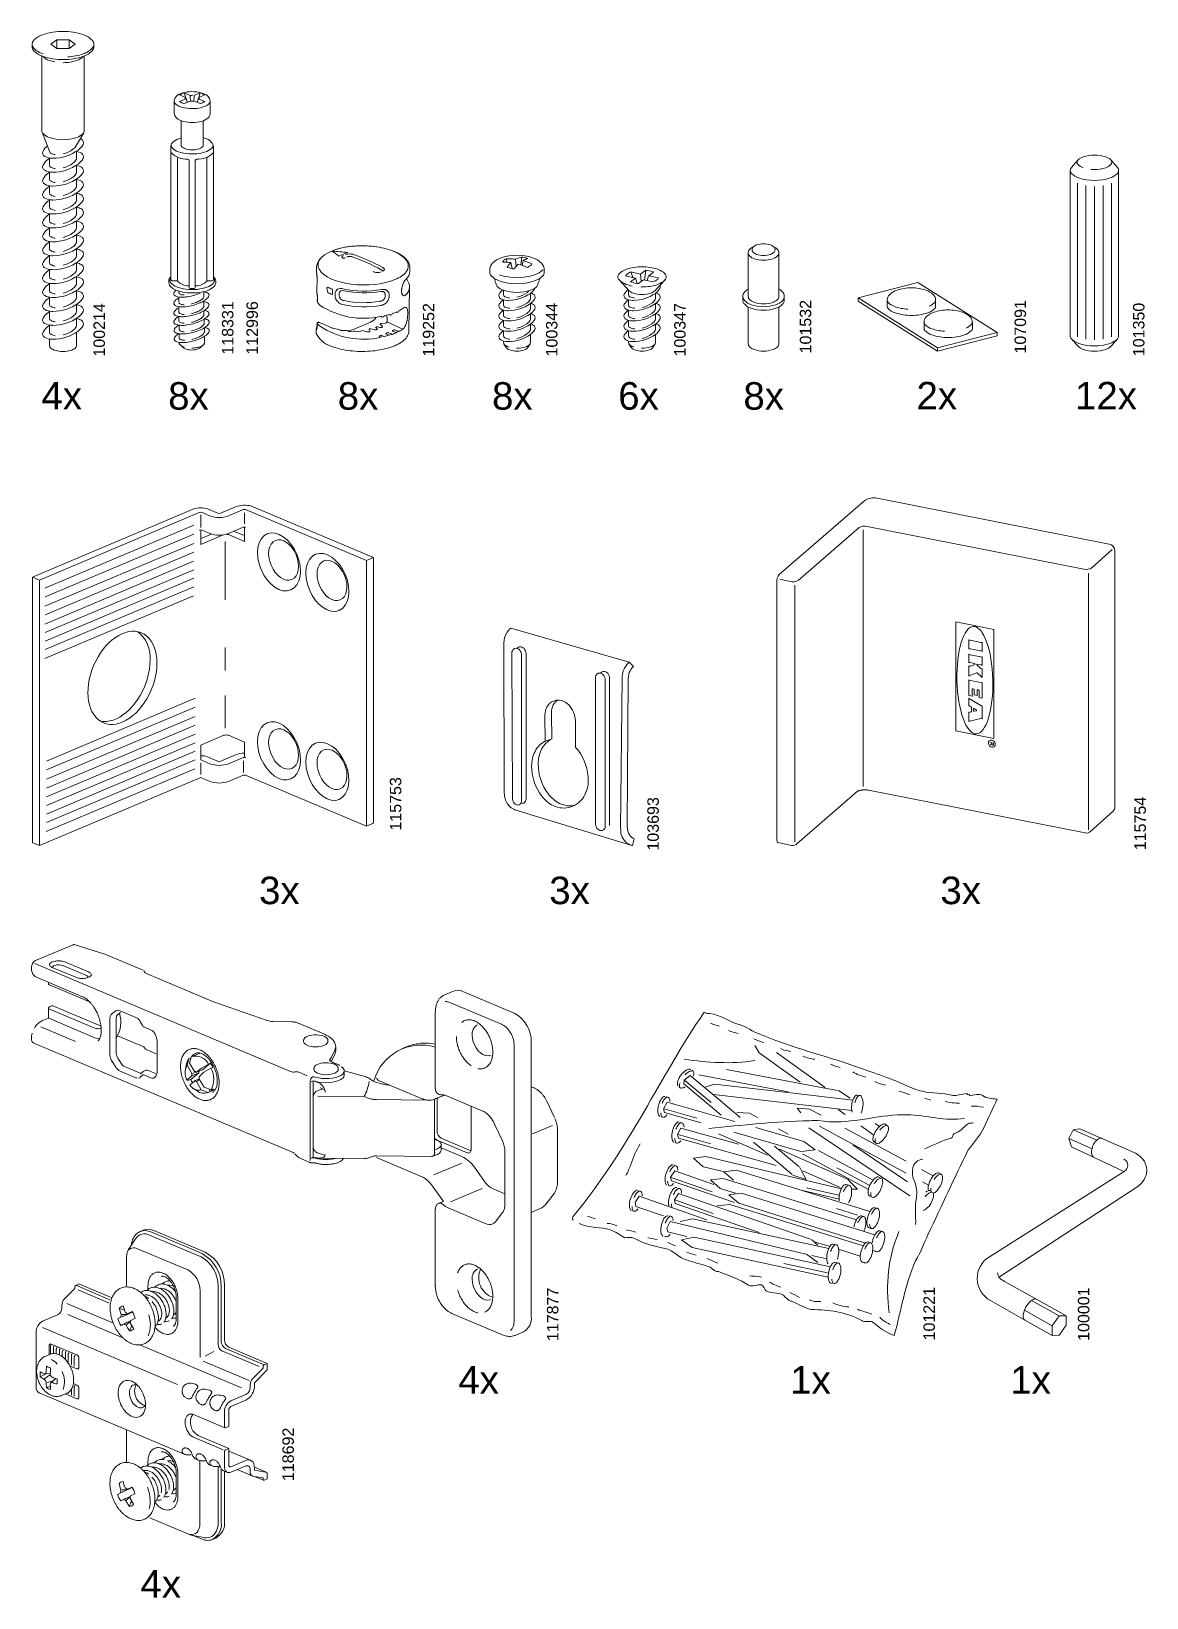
# Model space of a CAD drawing. Header units: metres. Extents: x -0.7 to 7.4, y 0 to 11.2.
# Drawn here: x -0.3442 to -0.16, y 0.6279 to 0.8866 of the extents above; entities that cross this region are included whole.
import ezdxf

# ---------------------------------------------------------------- set-up
doc = ezdxf.new("R2010")
doc.units = ezdxf.units.M
doc.header["$MEASUREMENT"] = 0
doc.layers.add('PDF3_Geometry_Num_Penna__7', color=7, linetype='Continuous', lineweight=18)
doc.layers.add('PDF3_Text_Num_Penna__7', color=7, linetype='Continuous', lineweight=18)
doc.styles.add('GENERATED_STYLE_1', font='Arial.ttf')

msp = doc.modelspace()

# ---------------------------------------------------------------- texts
at = {"layer": 'PDF3_Text_Num_Penna__7', "color": 7, "linetype": 'Continuous', "lineweight": 18, "char_height": 0.001894, "attachment_point": 7, "rotation": 90, "style": 'GENERATED_STYLE_1'}
for s, insert in [('\\A1;100214', (-0.332, 0.83284)), ('\\A1;118331', (-0.31078, 0.83316)), ('\\A1;112996', (-0.30674, 0.83316)), ('\\A1;119252', (-0.2776, 0.83285)), ('\\A1;100344', (-0.25726, 0.83287)), ('\\A1;100347', (-0.23609, 0.83286)), ('\\A1;101532', (-0.21534, 0.83337)), ('\\A1;107091', (-0.17986, 0.83335)), ('\\A1;101350', (-0.1603, 0.83291)), ('\\A1;115753', (-0.28305, 0.75455)), ('\\A1;103693', (-0.24052, 0.75125)), ('\\A1;115754', (-0.16007, 0.75131)), ('\\A1;117877', (-0.2571, 0.67024)), ('\\A1;101221', (-0.19492, 0.67035)), ('\\A1;100001', (-0.1694, 0.67027)), ('\\A1;118692', (-0.3008, 0.64711))]:
    msp.add_mtext(s, dxfattribs=dict(at, insert=insert))
at = {"layer": 'PDF3_Text_Num_Penna__7', "color": 7, "linetype": 'Continuous', "lineweight": 18, "char_height": 0.004545, "attachment_point": 7, "style": 'GENERATED_STYLE_1'}
for s, insert in [('\\A1;4x', (-0.34252, 0.82412)), ('\\A1;8x', (-0.32159, 0.82401)), ('\\A1;8x', (-0.29358, 0.82401)), ('\\A1;8x', (-0.26809, 0.82401)), ('\\A1;6x', (-0.24725, 0.82402)), ('\\A1;8x', (-0.22657, 0.82401)), ('\\A1;2x', (-0.19798, 0.82412)), ('\\A1;12x', (-0.1718, 0.82412)), ('\\A1;3x', (-0.30657, 0.74234)), ('\\A1;3x', (-0.25864, 0.74234)), ('\\A1;3x', (-0.19403, 0.74234)), ('\\A1;4x', (-0.27366, 0.66156)), ('\\A1;1x', (-0.21885, 0.66156)), ('\\A1;1x', (-0.18249, 0.66156)), ('\\A1;4x', (-0.32617, 0.62786))]:
    msp.add_mtext(s, dxfattribs=dict(at, insert=insert))

# ---------------------------------------------------------------- linework, layer by layer
at = {"layer": 'PDF3_Geometry_Num_Penna__7', "color": 7, "linetype": 'Continuous', "lineweight": 18, "flags": 128}
for points in [[(-0.33816, 0.88233, 0.061754), (-0.33564, 0.88283, 0.116424), (-0.33412, 0.88377, 0.414321), (-0.33412, 0.88509, 0.116309), (-0.33564, 0.88603, 0.162281), (-0.34225, 0.88603, 0.116484), (-0.34378, 0.8851, 0.414162), (-0.34378, 0.88377, 0.116394), (-0.34226, 0.88283)], [(-0.34405, 0.88443), (-0.34405, 0.88403, 0.199326), (-0.34378, 0.88336, 0.116255), (-0.34226, 0.88243, 0.162083), (-0.33564, 0.88243, 0.116411), (-0.33412, 0.88336, 0.199326), (-0.33385, 0.88403), (-0.33385, 0.88443)], [(-0.34245, 0.8825), (-0.34245, 0.87013, 0.199376), (-0.34226, 0.86967, 0.116164), (-0.34122, 0.86903, 0.162126), (-0.33668, 0.86903, 0.116137), (-0.33564, 0.86967, 0.199376), (-0.33545, 0.87013), (-0.33545, 0.8825)], [(-0.34226, 0.8824, 0.115998), (-0.34122, 0.88176, 0.033556), (-0.3403, 0.88152)], [(-0.33895, 0.88139, 0.080753), (-0.33668, 0.88176, 0.116505), (-0.33564, 0.8824)], [(-0.31956, 0.87185), (-0.3194, 0.87178), (-0.31906, 0.87168), (-0.31871, 0.8716), (-0.31834, 0.87154), (-0.31796, 0.87151), (-0.31757, 0.8715), (-0.31718, 0.87152), (-0.31681, 0.87155), (-0.31644, 0.87162), (-0.3161, 0.8717), (-0.31577, 0.87181), (-0.31547, 0.87194), (-0.3152, 0.8721), (-0.315, 0.87228), (-0.31484, 0.87246), (-0.31473, 0.87265), (-0.31466, 0.87286), (-0.31464, 0.87305), (-0.31465, 0.87505, 0.315199), (-0.31567, 0.87626), (-0.31584, 0.87632), (-0.31617, 0.87643), (-0.31653, 0.87651), (-0.3169, 0.87656), (-0.31728, 0.8766), (-0.31766, 0.87661), (-0.31805, 0.87659), (-0.31843, 0.87655), (-0.31879, 0.87649), (-0.31914, 0.87641), (-0.31946, 0.8763), (-0.31976, 0.87617), (-0.32003, 0.876), (-0.32024, 0.87583), (-0.32039, 0.87565), (-0.3205, 0.87545), (-0.32057, 0.87525), (-0.32059, 0.87506), (-0.32059, 0.87305)], [(-0.31842, 0.87484), (-0.31893, 0.8764), (-0.31898, 0.87639, 0.073313), (-0.31968, 0.87609), (-0.31971, 0.87607), (-0.31873, 0.87565, 0.093322), (-0.31877, 0.87556, 0.011009), (-0.31877, 0.87547, 0.093322), (-0.31873, 0.87538), (-0.31972, 0.87496), (-0.31968, 0.87494, 0.074617), (-0.31898, 0.87464), (-0.31893, 0.87463), (-0.31794, 0.87505)], [(-0.3175, 0.87503, 0.017456), (-0.31729, 0.87505), (-0.3163, 0.87463), (-0.31626, 0.87464, 0.074347), (-0.31556, 0.87494), (-0.31552, 0.87496), (-0.31651, 0.87538, 0.09555), (-0.31646, 0.87547, 0.005535), (-0.31646, 0.87556, 0.09555), (-0.31651, 0.87565), (-0.31551, 0.87607), (-0.31556, 0.87609, 0.073313), (-0.31626, 0.87639), (-0.3163, 0.8764), (-0.31681, 0.87484)], [(-0.34241, 0.86989), (-0.34114, 0.86662, 0.180048), (-0.34094, 0.8664, 0.106245), (-0.34023, 0.8662)], [(-0.33554, 0.8698), (-0.33675, 0.86778, -0.054003), (-0.33678, 0.86768, -0.11613), (-0.33731, 0.86708, -0.096354), (-0.33895, 0.86633)], [(-0.34153, 0.86764, 0.106088), (-0.34225, 0.86678, 0.414188), (-0.34198, 0.86591, 0.116313), (-0.3408, 0.86561, 0.003393), (-0.34064, 0.8656, 0.156684), (-0.33646, 0.86695, 0.116145), (-0.33565, 0.86787, 0.414194), (-0.33592, 0.86874, 0.020054), (-0.33612, 0.86883)], [(-0.34117, 0.86559, 0.01224), (-0.34144, 0.8654, 0.116328), (-0.34225, 0.86448, 0.414426), (-0.34198, 0.86361, 0.116103), (-0.3408, 0.86331, 0.00509), (-0.34064, 0.8633, 0.156684), (-0.33646, 0.86465, 0.116002), (-0.33565, 0.86557, 0.413771), (-0.33592, 0.86644, 0.081199), (-0.33673, 0.86671)], [(-0.33673, 0.86676), (-0.33673, 0.86558, -0.120887), (-0.33678, 0.86538, -0.115953), (-0.33731, 0.86478, -0.096221), (-0.33895, 0.86403)], [(-0.32114, 0.86754), (-0.32114, 0.86757), (-0.32114, 0.84568, 0.052729), (-0.32113, 0.84554)], [(-0.3141, 0.84554, 0.048871), (-0.31409, 0.84568), (-0.31409, 0.86757, 0.318681), (-0.3158, 0.86896)], [(-0.34117, 0.86329, 0.01289), (-0.34144, 0.8631, 0.116496), (-0.34225, 0.86218, 0.414182), (-0.34198, 0.86131, 0.116522), (-0.3408, 0.86101, 0.003394), (-0.34064, 0.861, 0.156634), (-0.33646, 0.86235, 0.116119), (-0.33565, 0.86327, 0.413826), (-0.33592, 0.86414, 0.08121), (-0.33673, 0.86441)], [(-0.34117, 0.86564), (-0.34117, 0.86447, 0.278715), (-0.34094, 0.8641, 0.10662), (-0.34023, 0.8639)], [(-0.33673, 0.86446), (-0.33673, 0.86328, -0.1212), (-0.33678, 0.86308, -0.116385), (-0.33731, 0.86248, -0.096338), (-0.33895, 0.86173)], [(-0.32113, 0.86652), (-0.32113, 0.84554), (-0.32112, 0.84551, 0.352967), (-0.32093, 0.84535), (-0.32024, 0.84535, -0.141623), (-0.32001, 0.8453)], [(-0.32005, 0.86566), (-0.32005, 0.85835), (-0.32005, 0.8454, 0.142096), (-0.32002, 0.84531, 0.204226), (-0.31824, 0.84453, -0.082788), (-0.31812, 0.8445)], [(-0.31834, 0.86545, -0.391672), (-0.31812, 0.86526), (-0.31812, 0.84428, 0.400247), (-0.31793, 0.84408), (-0.3177, 0.84407), (-0.31731, 0.84408, 0.399917), (-0.31711, 0.84428), (-0.31711, 0.86526, -0.409138), (-0.31689, 0.86545)], [(-0.3141, 0.86652), (-0.3141, 0.84554), (-0.31411, 0.84551, -0.353624), (-0.3143, 0.84535), (-0.31499, 0.84535, 0.131354), (-0.31521, 0.84531, 0.147957), (-0.31518, 0.8454), (-0.31518, 0.86565)], [(-0.17132, 0.8653), (-0.1724, 0.8641, 0.399739), (-0.17237, 0.86309, 0.115795), (-0.17118, 0.86236, 0.162246), (-0.166, 0.86236, 0.115944), (-0.1648, 0.86309, 0.399041), (-0.16478, 0.8641), (-0.16585, 0.8653)], [(-0.16916, 0.86377, 0.024524), (-0.16859, 0.86374, 0.080754), (-0.16673, 0.86404, 0.117228), (-0.16587, 0.86457, 0.414169), (-0.16587, 0.86532, 0.116736), (-0.16673, 0.86584, 0.080764), (-0.16859, 0.86614, 0.080653), (-0.17045, 0.86584, 0.116977), (-0.1713, 0.86532, 0.414498), (-0.1713, 0.86457, 0.116572), (-0.17045, 0.86404)], [(-0.34117, 0.86099, 0.01224), (-0.34144, 0.8608, 0.116354), (-0.34225, 0.85988, 0.414308), (-0.34198, 0.85901, 0.116313), (-0.3408, 0.85871, 0.003393), (-0.34064, 0.8587, 0.156627), (-0.33646, 0.86005, 0.116002), (-0.33565, 0.86097, 0.413279), (-0.33592, 0.86184, 0.080907), (-0.33673, 0.86211)], [(-0.34117, 0.86334), (-0.34117, 0.86217, 0.278982), (-0.34094, 0.8618, 0.106592), (-0.34023, 0.8616)], [(-0.33673, 0.86216), (-0.33673, 0.86098, -0.121406), (-0.33678, 0.86078, -0.116169), (-0.33731, 0.86018, -0.096205), (-0.33895, 0.85943)], [(-0.17259, 0.86361), (-0.17259, 0.83628, 0.19771), (-0.17237, 0.83576, 0.116439), (-0.17118, 0.83502, 0.162246), (-0.166, 0.83502, 0.116588), (-0.1648, 0.83576, 0.199272), (-0.16459, 0.83628), (-0.16459, 0.86361)], [(-0.34117, 0.85869, 0.011584), (-0.34144, 0.8585, 0.116496), (-0.34225, 0.85758, 0.414277), (-0.34198, 0.85671, 0.116112), (-0.3408, 0.85641, 0.00509), (-0.34064, 0.8564, 0.156627), (-0.33646, 0.85775, 0.116002), (-0.33565, 0.85867, 0.41408), (-0.33592, 0.85954, 0.081199), (-0.33673, 0.85981)], [(-0.34117, 0.86104), (-0.34117, 0.85987, 0.278282), (-0.34094, 0.8595, 0.10662), (-0.34023, 0.8593)], [(-0.33673, 0.85986), (-0.33673, 0.85868, -0.120887), (-0.33678, 0.85848, -0.116856), (-0.33731, 0.85788, -0.096739), (-0.33895, 0.85713)], [(-0.34117, 0.85639, 0.01289), (-0.34144, 0.8562, 0.116328), (-0.34225, 0.85528, 0.414086), (-0.34198, 0.85441, 0.116321), (-0.3408, 0.85411, 0.00509), (-0.34064, 0.8541, 0.156627), (-0.33646, 0.85545, 0.11617), (-0.33565, 0.85637, 0.414041), (-0.33592, 0.85724, 0.081199), (-0.33673, 0.85751)], [(-0.34117, 0.85874), (-0.34117, 0.85757, 0.278788), (-0.34094, 0.8572, 0.106939), (-0.34023, 0.857)], [(-0.34117, 0.85644), (-0.34117, 0.85527, 0.278595), (-0.34094, 0.8549, 0.10662), (-0.34023, 0.8547)], [(-0.33673, 0.85756), (-0.33673, 0.85638, -0.1212), (-0.33678, 0.85618, -0.11664), (-0.33731, 0.85558, -0.096464), (-0.33895, 0.85483)], [(-0.34117, 0.85409, 0.010935), (-0.34144, 0.8539, 0.116328), (-0.34225, 0.85298, 0.414198), (-0.34198, 0.85211, 0.116103), (-0.3408, 0.85181, 0.006787), (-0.34064, 0.8518, 0.156688), (-0.33646, 0.85315, 0.116145), (-0.33565, 0.85407, 0.414001), (-0.33592, 0.85494, 0.081199), (-0.33673, 0.85521)], [(-0.34117, 0.85414), (-0.34117, 0.85297, 0.278282), (-0.34094, 0.8526, 0.106273), (-0.34023, 0.8524)], [(-0.33673, 0.85526), (-0.33673, 0.85408, -0.121308), (-0.33678, 0.85388, -0.116817), (-0.33731, 0.85328, -0.096338), (-0.33895, 0.85253)], [(-0.34117, 0.85179, 0.012252), (-0.34144, 0.8516, 0.116303), (-0.34225, 0.85068, 0.414096), (-0.34198, 0.84981, 0.115911), (-0.3408, 0.84951, 0.006786), (-0.34064, 0.8495, 0.156684), (-0.33646, 0.85085, 0.116028), (-0.33565, 0.85177, 0.414263), (-0.33592, 0.85264, 0.081199), (-0.33673, 0.85291)], [(-0.34117, 0.85184), (-0.34117, 0.85067, 0.278089), (-0.34094, 0.8503, 0.106259), (-0.34023, 0.8501)], [(-0.33673, 0.85296), (-0.33673, 0.85178, -0.121308), (-0.33678, 0.85158, -0.116385), (-0.33731, 0.85098, -0.096354), (-0.33895, 0.85023)], [(-0.34117, 0.84949, 0.011595), (-0.34144, 0.8493, 0.116186), (-0.34225, 0.84838, 0.414363), (-0.34198, 0.84751, 0.116112), (-0.3408, 0.84721, 0.00509), (-0.34064, 0.8472, 0.156684), (-0.33646, 0.84855, 0.116002), (-0.33565, 0.84947, 0.414412), (-0.33592, 0.85034, 0.081492), (-0.33673, 0.85061)], [(-0.34117, 0.84954), (-0.34117, 0.84837, 0.277776), (-0.34094, 0.848, 0.106273), (-0.34023, 0.8478)], [(-0.33673, 0.85066), (-0.33673, 0.84948, -0.121415), (-0.33678, 0.84928, -0.116856), (-0.33731, 0.84868, -0.096213), (-0.33895, 0.84793)], [(-0.26499, 0.84837, 0.033363), (-0.26633, 0.84846, -0.121474), (-0.26622, 0.84864, -0.136616), (-0.26577, 0.84898)], [(-0.26561, 0.84843), (-0.26577, 0.84898, -0.01474), (-0.26527, 0.84899, -0.02935), (-0.2642, 0.84893)], [(-0.26476, 0.84738), (-0.26499, 0.84837, 0.067971), (-0.26561, 0.8476, 0.015108), (-0.26549, 0.84756, 0.054104), (-0.26443, 0.84733, -0.060585), (-0.26376, 0.84812, -0.039505), (-0.26225, 0.84758, 0.108009), (-0.26159, 0.84801, 0.10707), (-0.26149, 0.84817, 0.043153), (-0.26297, 0.8487)], [(-0.26332, 0.84799), (-0.26315, 0.84929, 0.077111), (-0.2642, 0.84893), (-0.26412, 0.84774)], [(-0.26309, 0.84791), (-0.26297, 0.8487, -0.049852), (-0.26219, 0.84904, 0.018305), (-0.26232, 0.84909, 0.06611), (-0.26315, 0.84929)], [(-0.22494, 0.85097, 0.091233), (-0.22554, 0.85055, 0.413071), (-0.22554, 0.84947, 0.115928), (-0.22475, 0.84899, 0.161872), (-0.22173, 0.84899, 0.116267), (-0.22095, 0.84947, 0.415401), (-0.22095, 0.85056, 0.091477), (-0.22154, 0.85097)], [(-0.22576, 0.85001), (-0.22576, 0.84281, 0.198207), (-0.22554, 0.84227, 0.116196), (-0.22475, 0.84179, 0.162387), (-0.22173, 0.84179, 0.116535), (-0.22095, 0.84227, 0.198902), (-0.22072, 0.84281), (-0.22072, 0.85001)], [(-0.34117, 0.84719, 0.012246), (-0.34144, 0.847, 0.116562), (-0.34225, 0.84608, 0.41437), (-0.34198, 0.84521, 0.11612), (-0.3408, 0.84491, 0.006786), (-0.34064, 0.8449, 0.156737), (-0.33646, 0.84625, 0.116028), (-0.33565, 0.84717, 0.414643), (-0.33592, 0.84804, 0.081481), (-0.33673, 0.84831)], [(-0.34117, 0.84489, 0.012246), (-0.34144, 0.8447, 0.116471), (-0.34225, 0.84378, 0.414205), (-0.34198, 0.84291, 0.116313), (-0.3408, 0.84261, 0.003393), (-0.34064, 0.8426, 0.156737), (-0.33646, 0.84395, 0.116002), (-0.33565, 0.84487, 0.414276), (-0.33592, 0.84574, 0.081492), (-0.33673, 0.84601)], [(-0.34117, 0.84724), (-0.34117, 0.84607, 0.278402), (-0.34094, 0.8457, 0.10662), (-0.34023, 0.8455)], [(-0.33673, 0.84836), (-0.33673, 0.84718, -0.1212), (-0.33678, 0.84698, -0.11613), (-0.33731, 0.84638, -0.09648), (-0.33895, 0.84563)], [(-0.33673, 0.84606), (-0.33673, 0.84488, -0.1212), (-0.33678, 0.84468, -0.116169), (-0.33731, 0.84408, -0.096087), (-0.33895, 0.84333)], [(-0.32114, 0.84603, 0.234724), (-0.3215, 0.84529), (-0.3215, 0.8451), (-0.3215, 0.84508)], [(-0.31409, 0.84603, -0.213524), (-0.31374, 0.84531), (-0.31374, 0.84529)], [(-0.29707, 0.84668), (-0.29706, 0.84665, -0.072638), (-0.2971, 0.84707)], [(-0.29706, 0.84664, -0.039539), (-0.29701, 0.84621, -0.024883), (-0.297, 0.8461), (-0.29704, 0.84339)], [(-0.28236, 0.84556, -0.015735), (-0.28229, 0.84563, 0.201698), (-0.28168, 0.84691), (-0.28167, 0.84752)], [(-0.26689, 0.84635, 0.162283), (-0.26105, 0.84635, 0.117044), (-0.25971, 0.84718)], [(-0.2435, 0.84434, 0.005511), (-0.24331, 0.84434, 0.080671), (-0.24072, 0.84476, 0.116684), (-0.23953, 0.8455, 0.414228), (-0.23953, 0.84653, 0.116377), (-0.24072, 0.84727, 0.162408), (-0.2459, 0.84727, 0.116402), (-0.2471, 0.84653, 0.41521), (-0.2471, 0.8455, 0.116671), (-0.24591, 0.84476, 0.030081), (-0.24495, 0.8445)], [(-0.24483, 0.84591), (-0.24519, 0.84683, 0.101926), (-0.24589, 0.84637, 0.120518), (-0.24602, 0.84616), (-0.24441, 0.84582), (-0.24521, 0.84521, 0.016664), (-0.24508, 0.84516, 0.053777), (-0.2439, 0.8449), (-0.24308, 0.84553), (-0.24147, 0.84519, 0.106547), (-0.24073, 0.84566)], [(-0.24289, 0.84549), (-0.2427, 0.84712, -0.053844), (-0.24154, 0.84687, -0.021126), (-0.2414, 0.84681), (-0.24221, 0.84619), (-0.24062, 0.84584, -0.108961), (-0.24073, 0.84566)], [(-0.34117, 0.84259, 0.012897), (-0.34144, 0.8424, 0.116613), (-0.34225, 0.84148, 0.41409), (-0.34198, 0.84061, 0.116112), (-0.3408, 0.84031, 0.00509), (-0.34064, 0.8403, 0.156684), (-0.33646, 0.84165, 0.11617), (-0.33565, 0.84257, 0.414045), (-0.33592, 0.84344, 0.08121), (-0.33673, 0.84371)], [(-0.34117, 0.84494), (-0.34117, 0.84377, 0.278402), (-0.34094, 0.8434, 0.105912), (-0.34023, 0.8432)], [(-0.33673, 0.84376), (-0.33673, 0.84258, -0.120887), (-0.33678, 0.84238, -0.116563), (-0.33731, 0.84178, -0.096354), (-0.33895, 0.84103)], [(-0.32036, 0.84375, 0.037807), (-0.32058, 0.84348, 0.155932), (-0.32066, 0.84324, 0.291201), (-0.32041, 0.84286, 0.090504), (-0.31961, 0.84266, 0.016862), (-0.31928, 0.84265, 0.031502), (-0.31869, 0.84269, 0.035426), (-0.31748, 0.84292, 0.035352), (-0.31632, 0.84332)], [(-0.31988, 0.84253, 0.004163), (-0.31998, 0.84246, 0.090557), (-0.32058, 0.84188, 0.470831), (-0.32042, 0.84126, 0.091127), (-0.31961, 0.84106, 0.018463), (-0.31928, 0.84104, 0.030609), (-0.31869, 0.84108, 0.035428), (-0.31748, 0.84131, 0.034722), (-0.31632, 0.84172, 0.048564), (-0.31551, 0.84215, 0.090558), (-0.31491, 0.84274, 0.157108), (-0.31483, 0.84298, 0.061106), (-0.31485, 0.84308, 0.223954), (-0.31507, 0.84335, 0.060031), (-0.31561, 0.84352)], [(-0.31568, 0.84348), (-0.31568, 0.84278, -0.152317), (-0.31573, 0.84261, -0.090689), (-0.31616, 0.8422, -0.046844), (-0.31673, 0.84189, -0.03499), (-0.31756, 0.8416, -0.00825), (-0.31775, 0.84155)], [(-0.31521, 0.84532, -0.204116), (-0.31699, 0.84453, 0.075946), (-0.31711, 0.8445)], [(-0.29699, 0.83842), (-0.29701, 0.83761, 0.287889), (-0.29713, 0.83742), (-0.29713, 0.83675), (-0.29713, 0.8367), (-0.29712, 0.83665, 0.188738), (-0.29488, 0.83464), (-0.29483, 0.83461), (-0.29451, 0.83449), (-0.29418, 0.83437), (-0.29384, 0.83427), (-0.29348, 0.83417), (-0.29311, 0.83408), (-0.29274, 0.834), (-0.29235, 0.83393), (-0.29195, 0.83386), (-0.29155, 0.83381), (-0.29114, 0.83377), (-0.29073, 0.83373), (-0.29031, 0.83371), (-0.2899, 0.8337), (-0.28948, 0.83369), (-0.28906, 0.8337), (-0.28864, 0.83372), (-0.28822, 0.83374), (-0.28781, 0.83378), (-0.2874, 0.83382), (-0.287, 0.83388), (-0.28661, 0.83394), (-0.28623, 0.83401), (-0.28585, 0.8341), (-0.28549, 0.83419), (-0.28513, 0.83429), (-0.28479, 0.8344), (-0.28447, 0.83451), (-0.28416, 0.83464), (-0.28386, 0.83477), (-0.28358, 0.83491), (-0.28332, 0.83506), (-0.28307, 0.83522), (-0.28285, 0.83538), (-0.28264, 0.83555), (-0.28246, 0.83573), (-0.28229, 0.83591), (-0.28215, 0.83609), (-0.28204, 0.83629), (-0.28194, 0.83648), (-0.28188, 0.83668), (-0.28183, 0.83687), (-0.28181, 0.83707), (-0.28181, 0.83711), (-0.28171, 0.8443, 0.169445), (-0.28218, 0.84561)], [(-0.293, 0.84373, -0.150456), (-0.29261, 0.84373, 0.094197), (-0.28649, 0.84361), (-0.28646, 0.84361), (-0.28639, 0.84362, -0.14899), (-0.28607, 0.84358)], [(-0.29272, 0.84404, 0.094279), (-0.28637, 0.84391, -0.018676), (-0.28622, 0.84393)], [(-0.28239, 0.84296, 0.033384), (-0.28233, 0.84302, 0.193348), (-0.28171, 0.8443)], [(-0.2677, 0.84574, 0.044608), (-0.26741, 0.84488, 0.199167), (-0.26722, 0.84443, 0.116367), (-0.2662, 0.8438, 0.162099), (-0.26173, 0.8438, 0.116268), (-0.26071, 0.84443, 0.199321), (-0.26052, 0.84488, 0.058564), (-0.2602, 0.84577)], [(-0.26635, 0.84385, 0.092484), (-0.26689, 0.84318, 0.412695), (-0.26666, 0.84241, 0.116067), (-0.26561, 0.84213, 0.005755), (-0.26543, 0.84213, 0.154882), (-0.26176, 0.84329, 0.125016), (-0.261, 0.84418)], [(-0.26619, 0.84379), (-0.26619, 0.8431, 0.276839), (-0.26596, 0.84273, 0.116669), (-0.26519, 0.84252)], [(-0.26397, 0.84264, 0.095557), (-0.26233, 0.84338, 0.072445), (-0.26197, 0.84372)], [(-0.24711, 0.84551), (-0.24542, 0.84373, 0.115798), (-0.24475, 0.84332, 0.16262), (-0.24188, 0.84332, 0.117108), (-0.24121, 0.84373), (-0.23951, 0.84551)], [(-0.2456, 0.84393, 0.105336), (-0.24624, 0.84318, 0.413241), (-0.246, 0.84241, 0.116292), (-0.24496, 0.84213, 0.007224), (-0.24477, 0.84213, 0.154758), (-0.24111, 0.84329, 0.116561), (-0.24039, 0.8441, 0.233563), (-0.24037, 0.84461)], [(-0.24553, 0.84385), (-0.24553, 0.8431, 0.276526), (-0.24531, 0.84273, 0.116535), (-0.24453, 0.84252), (-0.24452, 0.84252)], [(-0.22576, 0.844, 0.0694), (-0.22636, 0.84355, 0.413931), (-0.22636, 0.84208, 0.116091), (-0.2253, 0.84142, 0.162212), (-0.22119, 0.84142, 0.116674), (-0.22012, 0.84208, 0.41468), (-0.22012, 0.84355, 0.069426), (-0.22072, 0.844)], [(-0.19495, 0.8408, 0.200165), (-0.19482, 0.84111), (-0.19482, 0.84211, 0.032004), (-0.19483, 0.84216, 0.198965), (-0.19519, 0.84305, 0.116934), (-0.19644, 0.84382, 0.080636), (-0.19882, 0.8442, 0.080642), (-0.2012, 0.84382, 0.11691), (-0.20244, 0.84305, 0.198669), (-0.20281, 0.84216, 0.018724), (-0.20281, 0.84208)], [(-0.34117, 0.84029, 0.012246), (-0.34144, 0.8401, 0.116328), (-0.34225, 0.83918, 0.414277), (-0.34198, 0.83831, 0.11612), (-0.3408, 0.83801, 0.00509), (-0.34064, 0.838, 0.15663), (-0.33646, 0.83935, 0.116002), (-0.33565, 0.84027, 0.414045), (-0.33592, 0.84114, 0.081199), (-0.33673, 0.84141)], [(-0.34117, 0.84264), (-0.34117, 0.84147, 0.278282), (-0.34094, 0.8411, 0.106592), (-0.34023, 0.8409)], [(-0.33673, 0.84146), (-0.33673, 0.84028, -0.121514), (-0.33678, 0.84008, -0.11613), (-0.33731, 0.83948, -0.096213), (-0.33895, 0.83873)], [(-0.31998, 0.84084, 0.090303), (-0.32058, 0.84026, 0.469585), (-0.32042, 0.83964, 0.091127), (-0.31961, 0.83944, 0.016061), (-0.31928, 0.83943, 0.030609), (-0.31869, 0.83947, 0.035852), (-0.31748, 0.8397, 0.034532), (-0.31632, 0.8401, 0.047768), (-0.31551, 0.84054, 0.089903), (-0.31491, 0.84112, 0.156365), (-0.31483, 0.84136, 0.062216), (-0.31485, 0.84147, 0.224413), (-0.31507, 0.84174, 0.060927), (-0.31561, 0.84191)], [(-0.31981, 0.8409), (-0.31981, 0.84021, 0.072319), (-0.3198, 0.84014, 0.2278), (-0.31964, 0.83995, 0.091033), (-0.31907, 0.8398, 0.022551), (-0.31896, 0.8398)], [(-0.3198, 0.84336, 0.226919), (-0.31964, 0.84317, 0.091898), (-0.31907, 0.84302)], [(-0.3198, 0.84175, 0.225993), (-0.31964, 0.84156, 0.090614), (-0.31907, 0.84142, 0.012645), (-0.31896, 0.84141)], [(-0.31568, 0.84187), (-0.31568, 0.84116, -0.1528), (-0.31573, 0.841, -0.090126), (-0.31616, 0.84058, -0.047926), (-0.31673, 0.84027, -0.035548), (-0.31756, 0.83999, -0.013522), (-0.31775, 0.83994)], [(-0.29703, 0.84334, -0.053815), (-0.29694, 0.84274), (-0.29695, 0.84192)], [(-0.29693, 0.84272), (-0.29694, 0.8419, 0.066551), (-0.29653, 0.84133, 0.201539), (-0.28644, 0.83947)], [(-0.29276, 0.84143, 0.094245), (-0.28641, 0.8413, 0.026512), (-0.28626, 0.84133)], [(-0.29253, 0.84209, 0.094186), (-0.28661, 0.84197, 0.023631), (-0.2865, 0.84198)], [(-0.26625, 0.84223, 0.107194), (-0.26689, 0.84148, 0.413051), (-0.26666, 0.84071, 0.116057), (-0.26561, 0.84043, 0.007191), (-0.26543, 0.84043, 0.154873), (-0.26176, 0.84159, 0.116905), (-0.26104, 0.8424, 0.415252), (-0.26127, 0.84316, 0.048757), (-0.26169, 0.84334)], [(-0.26625, 0.84053, 0.106159), (-0.26689, 0.83978, 0.412686), (-0.26666, 0.83901, 0.116528), (-0.26561, 0.83873, 0.005746), (-0.26543, 0.83873, 0.154869), (-0.26176, 0.83989, 0.11661), (-0.26104, 0.8407, 0.414374), (-0.26127, 0.84147, 0.04821), (-0.26169, 0.84164)], [(-0.26619, 0.84222), (-0.26619, 0.8414, 0.276333), (-0.26596, 0.84103, 0.116032), (-0.26519, 0.84082), (-0.26517, 0.84082)], [(-0.26175, 0.8433), (-0.26175, 0.84248, -0.124952), (-0.2618, 0.84228, -0.116023), (-0.26233, 0.84168, -0.095438), (-0.26397, 0.84094)], [(-0.26175, 0.8416), (-0.26175, 0.84078, -0.125053), (-0.2618, 0.84058, -0.116023), (-0.26233, 0.83998, -0.095707), (-0.26397, 0.83924)], [(-0.24559, 0.84223, 0.107446), (-0.24624, 0.84148, 0.413406), (-0.246, 0.84071, 0.116282), (-0.24496, 0.84043, 0.007224), (-0.24477, 0.84043, 0.154885), (-0.24111, 0.84159, 0.116561), (-0.24039, 0.8424, 0.413735), (-0.24062, 0.84317, 0.04816), (-0.24103, 0.84334)], [(-0.24559, 0.84053, 0.106411), (-0.24624, 0.83978, 0.412968), (-0.246, 0.83901, 0.116754), (-0.24496, 0.83873, 0.005779), (-0.24477, 0.83873, 0.15488), (-0.24111, 0.83989, 0.116561), (-0.24039, 0.8407, 0.412613), (-0.24062, 0.84147, 0.047098), (-0.24103, 0.84164)], [(-0.24553, 0.84222), (-0.24553, 0.8414, 0.275707), (-0.24531, 0.84103, 0.11623), (-0.24453, 0.84082), (-0.24452, 0.84082)], [(-0.24109, 0.8433), (-0.24109, 0.84248, -0.124323), (-0.24114, 0.84228, -0.116962), (-0.24168, 0.84168, -0.096036), (-0.24331, 0.84094)], [(-0.24109, 0.8416), (-0.24109, 0.84078, -0.125152), (-0.24114, 0.84058, -0.116449), (-0.24168, 0.83998, -0.095499), (-0.24331, 0.83924)], [(-0.21982, 0.84281), (-0.21982, 0.84221, -0.199318), (-0.22012, 0.84148, -0.116315), (-0.22119, 0.84082, -0.16234), (-0.2253, 0.84082, -0.116091), (-0.22636, 0.84148, -0.198558), (-0.22667, 0.84221), (-0.22667, 0.84281)], [(-0.22576, 0.84102), (-0.22576, 0.83501, 0.198441), (-0.22554, 0.83447, 0.115928), (-0.22475, 0.83399, 0.161986), (-0.22173, 0.83399, 0.116267), (-0.22095, 0.83447, 0.199138), (-0.22072, 0.83501), (-0.22072, 0.84102)], [(-0.19943, 0.84067, -0.062557), (-0.20152, 0.84108, -0.116278), (-0.20267, 0.8418, -0.19767), (-0.20281, 0.84211), (-0.20281, 0.84111, 0.198745), (-0.20267, 0.8408, 0.116594), (-0.20152, 0.84008, 0.080722), (-0.19881, 0.83964, 0.080758), (-0.19611, 0.84008, 0.116555), (-0.19495, 0.8408)], [(-0.19588, 0.84117, 0.095692), (-0.19495, 0.8418, 0.19767), (-0.19482, 0.84211)], [(-0.34117, 0.83799, 0.01419), (-0.34144, 0.8378, 0.116638), (-0.34225, 0.83688, 0.414188), (-0.34198, 0.83601, 0.116313), (-0.3408, 0.83571, 0.003393), (-0.34064, 0.8357, 0.156684), (-0.33646, 0.83705, 0.116287), (-0.33565, 0.83797, 0.413826), (-0.33592, 0.83884, 0.080918), (-0.33673, 0.83911)], [(-0.34117, 0.84034), (-0.34117, 0.83917, 0.278909), (-0.34094, 0.8388, 0.106231), (-0.34023, 0.8386)], [(-0.33673, 0.83916), (-0.33673, 0.83798, -0.120261), (-0.33678, 0.83778, -0.116385), (-0.33731, 0.83718, -0.09648), (-0.33895, 0.83643)], [(-0.31988, 0.83948, 0.000542), (-0.31998, 0.83941, 0.090196), (-0.32058, 0.83883, 0.471435), (-0.32042, 0.83822, 0.090215), (-0.31961, 0.83801, 0.018463), (-0.31928, 0.838, 0.031056), (-0.31869, 0.83803, 0.035219), (-0.31748, 0.83827, 0.035738), (-0.31632, 0.83867, 0.046301), (-0.31551, 0.83911, 0.090531), (-0.31491, 0.83969, 0.470434), (-0.31507, 0.8403, 0.060501), (-0.31561, 0.84047)], [(-0.31985, 0.83806, 0.000563), (-0.31995, 0.83799, 0.090206), (-0.32055, 0.83741, 0.472063), (-0.32038, 0.8368, 0.090976), (-0.31958, 0.83659, 0.047208), (-0.31865, 0.83662, 0.035446), (-0.31745, 0.83685, 0.035202), (-0.31629, 0.83725, 0.047595), (-0.31548, 0.83769, 0.090832), (-0.31488, 0.83827, 0.156862), (-0.3148, 0.83851, 0.061583), (-0.31482, 0.83862, 0.225418), (-0.31504, 0.83889, 0.063422), (-0.31558, 0.83906)], [(-0.3198, 0.83871, 0.226676), (-0.31964, 0.83851, 0.090588), (-0.31907, 0.83837, 0.002723), (-0.31896, 0.83836)], [(-0.31568, 0.84043), (-0.31568, 0.83973, -0.148099), (-0.31573, 0.83956, -0.089917), (-0.31616, 0.83915, -0.04682), (-0.31673, 0.83884, -0.03499), (-0.31756, 0.83855, -0.001652), (-0.31775, 0.83851)], [(-0.31565, 0.83902), (-0.31565, 0.83831, -0.150578), (-0.3157, 0.83815, -0.089618), (-0.31612, 0.83773, -0.047864), (-0.3167, 0.83742, -0.035658), (-0.31753, 0.83714, -0.010897), (-0.31771, 0.83709)], [(-0.29369, 0.8374), (-0.29441, 0.83754, -0.05334), (-0.29451, 0.83757, -0.011818), (-0.29474, 0.83767), (-0.2959, 0.83818, 0.002502), (-0.29664, 0.83849)], [(-0.28358, 0.83702), (-0.2835, 0.83698, 0.03585), (-0.28283, 0.83739), (-0.28547, 0.83857, -0.015755), (-0.28551, 0.83847, -0.219565), (-0.28572, 0.83837), (-0.28643, 0.83829), (-0.28648, 0.83828), (-0.28651, 0.83827), (-0.28654, 0.83825), (-0.28656, 0.83824), (-0.28658, 0.83822), (-0.28658, 0.8382), (-0.28657, 0.83818), (-0.28656, 0.83816), (-0.28619, 0.83785), (-0.28616, 0.83781), (-0.28616, 0.83777), (-0.28619, 0.83773), (-0.28625, 0.83769), (-0.28632, 0.83767), (-0.28641, 0.83766), (-0.28651, 0.83766), (-0.2866, 0.83767), (-0.28698, 0.83775), (-0.28704, 0.83776), (-0.2871, 0.83776), (-0.28716, 0.83776), (-0.28721, 0.83774), (-0.28725, 0.83772), (-0.28727, 0.8377), (-0.28728, 0.83767), (-0.28727, 0.83764), (-0.28708, 0.83743), (-0.28706, 0.83739), (-0.28707, 0.83735), (-0.28711, 0.83731), (-0.28717, 0.83728), (-0.28725, 0.83726), (-0.28734, 0.83725), (-0.28744, 0.83725), (-0.28753, 0.83727), (-0.2881, 0.83742), (-0.28815, 0.83743), (-0.28821, 0.83743), (-0.28827, 0.83743), (-0.28833, 0.83742), (-0.28837, 0.8374), (-0.2884, 0.83738), (-0.28841, 0.83735), (-0.28841, 0.83733), (-0.28828, 0.83707), (-0.28828, 0.83703), (-0.2883, 0.83699), (-0.28835, 0.83696), (-0.28842, 0.83693), (-0.2885, 0.83692), (-0.28859, 0.83691), (-0.28868, 0.83692), (-0.28876, 0.83694), (-0.2893, 0.8371, 0.15323), (-0.28968, 0.8371), (-0.29, 0.83698, -0.151138), (-0.29038, 0.83697), (-0.29064, 0.83705, 0.106016), (-0.29093, 0.83706), (-0.29145, 0.83698, -0.114954), (-0.29175, 0.837), (-0.29211, 0.83713, 0.074609), (-0.29229, 0.83716), (-0.29295, 0.83717, -0.084779), (-0.29314, 0.83721), (-0.2936, 0.83738)], [(-0.28721, 0.83936, -0.142901), (-0.28815, 0.83851), (-0.29073, 0.83742, -0.068424), (-0.29201, 0.83709)], [(-0.28645, 0.83946), (-0.28627, 0.83938, 0.00598), (-0.28637, 0.83945)], [(-0.28586, 0.83958, 0.017544), (-0.28504, 0.83979), (-0.28489, 0.83972)], [(-0.28373, 0.84016), (-0.28386, 0.84021), (-0.28372, 0.84015, 0.00234), (-0.2838, 0.84021)], [(-0.26625, 0.83883, 0.106504), (-0.26689, 0.83808, 0.41245), (-0.26666, 0.83731, 0.116067), (-0.26561, 0.83703, 0.005752), (-0.26543, 0.83703, 0.154816), (-0.26176, 0.83819, 0.11661), (-0.26104, 0.839, 0.413806), (-0.26127, 0.83977, 0.045477), (-0.26169, 0.83994)], [(-0.26625, 0.83713, 0.107194), (-0.26689, 0.83638, 0.413275), (-0.26666, 0.83561, 0.116302), (-0.26561, 0.83533, 0.005746), (-0.26543, 0.83533, 0.154807), (-0.26176, 0.83649, 0.116582), (-0.26104, 0.8373, 0.414707), (-0.26127, 0.83806, 0.04821), (-0.26169, 0.83824)], [(-0.26619, 0.84052), (-0.26619, 0.8397, 0.276839), (-0.26596, 0.83933, 0.115687), (-0.26519, 0.83912), (-0.26517, 0.83912)], [(-0.26619, 0.83882), (-0.26619, 0.838, 0.276405), (-0.26596, 0.83763, 0.117305), (-0.26519, 0.83742)], [(-0.26175, 0.8399), (-0.26175, 0.83908, -0.124323), (-0.2618, 0.83888, -0.115805), (-0.26233, 0.83828, -0.095572), (-0.26397, 0.83754)], [(-0.24559, 0.83883, 0.106756), (-0.24624, 0.83808, 0.413415), (-0.246, 0.83731, 0.116046), (-0.24496, 0.83703, 0.00578), (-0.24477, 0.83703, 0.154946), (-0.24111, 0.83819, 0.116294), (-0.24039, 0.839, 0.412733), (-0.24062, 0.83978, 0.047083), (-0.24103, 0.83994)], [(-0.24559, 0.83713, 0.106928), (-0.24624, 0.83638, 0.413813), (-0.246, 0.83561, 0.116292), (-0.24496, 0.83533, 0.005779), (-0.24477, 0.83533, 0.154815), (-0.24111, 0.83649, 0.116399), (-0.24039, 0.8373, 0.412889), (-0.24062, 0.83807, 0.047645), (-0.24103, 0.83824)], [(-0.24553, 0.84052), (-0.24553, 0.8397, 0.276526), (-0.24531, 0.83933, 0.114931), (-0.24453, 0.83912, 0.018277), (-0.24452, 0.83912)], [(-0.24553, 0.83882), (-0.24553, 0.838, 0.276526), (-0.24531, 0.83763, 0.116216), (-0.24453, 0.83742)], [(-0.24109, 0.8399), (-0.24109, 0.83908, -0.123695), (-0.24114, 0.83888, -0.115834), (-0.24168, 0.83828, -0.095917), (-0.24331, 0.83754)], [(-0.19336, 0.83702, -0.062443), (-0.19545, 0.83743, -0.116373), (-0.19661, 0.83815, -0.198371), (-0.19674, 0.83846), (-0.19674, 0.83746, 0.19778), (-0.19661, 0.83715, 0.116041), (-0.19545, 0.83643, 0.080458), (-0.19275, 0.83599, 0.080468), (-0.19004, 0.83643, 0.116118), (-0.18889, 0.83715, 0.198868), (-0.18875, 0.83746), (-0.18875, 0.83846, 0.030376), (-0.18876, 0.83851, 0.198473), (-0.18912, 0.8394, 0.116269), (-0.19037, 0.84017, 0.080684), (-0.19275, 0.84055, 0.080731), (-0.19513, 0.84017, 0.116269), (-0.19637, 0.8394, 0.19869), (-0.19674, 0.83851, 0.01853), (-0.19674, 0.83843)], [(-0.18981, 0.83752, 0.095888), (-0.18889, 0.83815, 0.198868), (-0.18875, 0.83846)], [(-0.34117, 0.83804), (-0.34117, 0.83687, 0.278595), (-0.34094, 0.8365, 0.106966), (-0.34023, 0.8363)], [(-0.34117, 0.83574), (-0.34117, 0.83463, 0.19953), (-0.34105, 0.83434, 0.116877), (-0.34039, 0.83393, 0.162888), (-0.33752, 0.83393, 0.116832), (-0.33685, 0.83434, 0.198418), (-0.33673, 0.83463), (-0.33673, 0.83686)], [(-0.31982, 0.83665, 0.006546), (-0.31992, 0.83658, 0.090129), (-0.32052, 0.836, 0.469414), (-0.32035, 0.83537, 0.090665), (-0.31955, 0.83518, 0.016008), (-0.31922, 0.83517, 0.03144), (-0.31863, 0.8352, 0.035659), (-0.31742, 0.83544, 0.034872), (-0.31625, 0.83584, 0.048091), (-0.31545, 0.83628, 0.090723), (-0.31485, 0.83686, 0.154675), (-0.31477, 0.8371, 0.068175), (-0.31479, 0.8372, 0.223989), (-0.31501, 0.83747, 0.061338), (-0.31555, 0.83764)], [(-0.31978, 0.83805), (-0.31978, 0.83736, 0.286695), (-0.31961, 0.8371, 0.091679), (-0.31904, 0.83695, 0.009826), (-0.31893, 0.83695)], [(-0.31975, 0.83663), (-0.31975, 0.83594, 0.282398), (-0.31958, 0.83569, 0.08933), (-0.31901, 0.83554, 0.009841), (-0.3189, 0.83553)], [(-0.31561, 0.8376), (-0.31561, 0.8369, -0.151846), (-0.31567, 0.83673, -0.090165), (-0.31609, 0.83632, -0.047536), (-0.31667, 0.83601, -0.035303), (-0.31749, 0.83572, -0.007603), (-0.31768, 0.83568)], [(-0.31558, 0.83619), (-0.31558, 0.83514, -0.197349), (-0.3157, 0.83485, -0.100129), (-0.3162, 0.83451, -0.057157), (-0.31683, 0.83433, -0.042495), (-0.31768, 0.83425)], [(-0.29713, 0.83674), (-0.29712, 0.83741, -0.291358), (-0.29701, 0.83761), (-0.29701, 0.83756), (-0.29701, 0.83753), (-0.29701, 0.83752)], [(-0.29657, 0.8379, 0.205789), (-0.28649, 0.83603), (-0.28664, 0.8361)], [(-0.28639, 0.83635, 0.228424), (-0.28643, 0.83635), (-0.28651, 0.83632)], [(-0.28603, 0.8362), (-0.28591, 0.83615, 0.017835), (-0.28507, 0.83636), (-0.28554, 0.83656)], [(-0.28464, 0.83652, 0.001773), (-0.28473, 0.83659), (-0.28524, 0.83681, 0.209146), (-0.28533, 0.83682), (-0.28541, 0.83678)], [(-0.28469, 0.83656), (-0.28459, 0.83651, 0.022247), (-0.28389, 0.83679), (-0.28444, 0.83703)], [(-0.28354, 0.83698, 0.002209), (-0.28361, 0.83704), (-0.28414, 0.83728, 0.203488), (-0.28424, 0.83728), (-0.28431, 0.83725)], [(-0.26619, 0.83712), (-0.26619, 0.8363, 0.276839), (-0.26596, 0.83593, 0.116019), (-0.26519, 0.83572)], [(-0.26175, 0.8365), (-0.26175, 0.83516, -0.197061), (-0.26187, 0.83487, -0.116154), (-0.26253, 0.83446, -0.080362), (-0.26397, 0.83423, -0.008372), (-0.26406, 0.83423)], [(-0.26175, 0.8382), (-0.26175, 0.83738, -0.124323), (-0.2618, 0.83718, -0.116279), (-0.26233, 0.83658, -0.095565), (-0.26397, 0.83584)], [(-0.24553, 0.83712), (-0.24553, 0.8363, 0.276839), (-0.24531, 0.83593, 0.115885), (-0.24453, 0.83572), (-0.24452, 0.83572)], [(-0.24109, 0.8365), (-0.24109, 0.83516, -0.199161), (-0.24121, 0.83487, -0.116285), (-0.24187, 0.83446, -0.080317), (-0.24331, 0.83423, -0.000021), (-0.24341, 0.83423)], [(-0.24109, 0.8382), (-0.24109, 0.83738, -0.124323), (-0.24114, 0.83718, -0.115653), (-0.24168, 0.83658, -0.095499), (-0.24331, 0.83584)], [(-0.31978, 0.83521, 0.23664), (-0.31967, 0.83486, 0.100431), (-0.31917, 0.83451, 0.023961), (-0.3189, 0.83441)], [(-0.31598, 0.83463), (-0.31627, 0.83435, -0.098822), (-0.31662, 0.83411, -0.055339), (-0.31707, 0.83398, -0.08636), (-0.31829, 0.83398, -0.055418), (-0.31874, 0.83411, -0.098822), (-0.31911, 0.83436), (-0.31939, 0.83463)], [(-0.26619, 0.83542), (-0.26619, 0.83516, 0.198629), (-0.26607, 0.83487, 0.116423), (-0.26541, 0.83446, 0.007304), (-0.26531, 0.83443)], [(-0.2618, 0.83495), (-0.26217, 0.83434, -0.054165), (-0.26222, 0.83427, -0.11631), (-0.26277, 0.83394, -0.162605), (-0.26516, 0.83394, -0.116795), (-0.26571, 0.83427, -0.058777), (-0.26577, 0.83434), (-0.26613, 0.83495)], [(-0.24553, 0.83542), (-0.24553, 0.83516, 0.198377), (-0.24541, 0.83487, 0.11606), (-0.24475, 0.83446, 0.009005), (-0.24465, 0.83443)], [(-0.24547, 0.83495), (-0.24511, 0.83434, 0.057382), (-0.24506, 0.83427, 0.116492), (-0.24451, 0.83394, 0.16279), (-0.24211, 0.83394, 0.116625), (-0.24157, 0.83427)], [(-0.1713, 0.83457, 0.116955), (-0.17045, 0.83404, 0.162545), (-0.16673, 0.83404, 0.117163), (-0.16587, 0.83457)], [(-0.31621, 0.76332), (-0.31469, 0.76268, 0.178957), (-0.31164, 0.76268), (-0.30931, 0.76366, -0.122862), (-0.30879, 0.76372), (-0.28882, 0.75528), (-0.28768, 0.75577), (-0.28768, 0.79964), (-0.30784, 0.80816, 0.14858), (-0.31045, 0.80802), (-0.31294, 0.80697, -0.178103), (-0.31339, 0.80697), (-0.31507, 0.80768, 0.179118), (-0.31735, 0.80768), (-0.34397, 0.79643)], [(-0.34397, 0.75255), (-0.34283, 0.75207), (-0.34283, 0.79594), (-0.31644, 0.8071, -0.177083), (-0.31598, 0.8071), (-0.31469, 0.80655, 0.179304), (-0.31164, 0.80655), (-0.30931, 0.80754, -0.121401), (-0.30879, 0.80759), (-0.28882, 0.79916)], [(-0.31644, 0.80417, -0.175926), (-0.31598, 0.80417), (-0.31469, 0.80362, 0.17913), (-0.31164, 0.80363), (-0.30931, 0.80461, -0.123404), (-0.30879, 0.80467)], [(-0.312, 0.8035, -0.089964), (-0.31164, 0.80344), (-0.30898, 0.80231), (-0.30898, 0.80468)], [(-0.33283, 0.77266), (-0.33281, 0.77265), (-0.3323, 0.77258), (-0.33178, 0.77259), (-0.33124, 0.77266), (-0.33069, 0.77281), (-0.33014, 0.77302), (-0.32959, 0.77331), (-0.32905, 0.77366), (-0.32852, 0.77406), (-0.328, 0.77453), (-0.32751, 0.77506), (-0.32704, 0.77563), (-0.3266, 0.77624), (-0.3262, 0.77689), (-0.32583, 0.77758), (-0.32551, 0.77828), (-0.32523, 0.77901), (-0.325, 0.77975), (-0.32481, 0.78049), (-0.32468, 0.78124), (-0.3246, 0.78197), (-0.32458, 0.78269, 0.249545), (-0.32659, 0.78741)], [(-0.2632, 0.78345), (-0.2632, 0.78347, 0.015457), (-0.2632, 0.7835, 0.161856), (-0.26352, 0.78435, 0.116011), (-0.26385, 0.7846, 0.413796), (-0.26473, 0.78427, 0.106606), (-0.26482, 0.78389), (-0.26482, 0.78386)], [(-0.26482, 0.78392), (-0.26473, 0.75989, 0.162411), (-0.26443, 0.75908, 0.117003), (-0.26412, 0.75884, 0.413658), (-0.26327, 0.75915, 0.108571), (-0.2632, 0.75951)], [(-0.26248, 0.78372), (-0.26248, 0.78374, 0.015782), (-0.26248, 0.78377, 0.162447), (-0.26279, 0.78462, 0.116505), (-0.26313, 0.78487, 0.362347), (-0.26397, 0.78464)], [(-0.24939, 0.77941, 0.16223), (-0.24971, 0.78026, 0.117315), (-0.25004, 0.78052, 0.413992), (-0.25094, 0.78018, 0.105937), (-0.25102, 0.77982), (-0.25102, 0.75567)], [(-0.25102, 0.75578, 0.019374), (-0.25102, 0.75573, 0.036567), (-0.25101, 0.7556, 0.162934), (-0.25061, 0.75481, 0.11648), (-0.25027, 0.75459, 0.414662), (-0.24943, 0.75501, 0.054729), (-0.2494, 0.75518), (-0.2494, 0.77944)], [(-0.24867, 0.77959, 0.018095), (-0.24867, 0.77965, 0.015454), (-0.24867, 0.77968, 0.161923), (-0.24899, 0.78053, 0.116815), (-0.24932, 0.78079, 0.3616), (-0.25016, 0.78055)], [(-0.24867, 0.77971), (-0.24867, 0.75554, -0.054061), (-0.24871, 0.75537)], [(-0.25932, 0.76933, 0.156424), (-0.26099, 0.76763, 0.116443), (-0.26155, 0.76526, 0.162294), (-0.25988, 0.76025, 0.116442), (-0.25801, 0.75869, 0.414442), (-0.25276, 0.76045, 0.11629), (-0.2522, 0.76281, 0.162187), (-0.25387, 0.76782, 0.029925), (-0.25428, 0.76831), (-0.2543, 0.77234, 0.16229), (-0.2552, 0.77505, 0.116171), (-0.25621, 0.77589, 0.414328), (-0.25906, 0.77494, 0.116182), (-0.25936, 0.77366, 0.013214), (-0.25935, 0.77344), (-0.25932, 0.76933), (-0.25817, 0.76973, 0.160969), (-0.25991, 0.76799, 0.116477), (-0.26047, 0.76562, 0.162331), (-0.2588, 0.76061, 0.116432), (-0.25693, 0.75905, 0.116478), (-0.25518, 0.75864, 0.043698), (-0.2545, 0.7587)], [(-0.25824, 0.7697), (-0.25827, 0.7738, -0.013169), (-0.25828, 0.77402, -0.116198), (-0.25798, 0.7753, -0.128958), (-0.25727, 0.77611)], [(-0.31621, 0.76625), (-0.31469, 0.7656, 0.17913), (-0.31164, 0.7656), (-0.30931, 0.76659, -0.124349), (-0.30879, 0.76665), (-0.30898, 0.76673), (-0.30898, 0.76917), (-0.31164, 0.77029, 0.179416), (-0.31241, 0.77029), (-0.31621, 0.76868)], [(-0.30898, 0.76734, 0.093985), (-0.31045, 0.76707), (-0.31317, 0.76592), (-0.31507, 0.76673, 0.095846), (-0.31621, 0.76693)], [(-0.21775, 0.75235), (-0.2077, 0.76105, -0.006687), (-0.20767, 0.76107)], [(-0.20599, 0.76123, 0.017924), (-0.20621, 0.76126, 0.017205), (-0.20645, 0.76128, 0.015303), (-0.20669, 0.76128, 0.012893), (-0.20693, 0.76126, 0.018317), (-0.20714, 0.76123, 0.018656), (-0.20733, 0.76119, 0.020113), (-0.20748, 0.76115, 0.021553), (-0.20759, 0.76111)], [(-0.26331, 0.75908, 0.37652), (-0.26255, 0.75942, 0.108601), (-0.26247, 0.75978)], [(-0.3391, 0.73299, 0.025987), (-0.33939, 0.73303, 0.021836), (-0.33969, 0.73305, 0.022804), (-0.33999, 0.73303, 0.023657), (-0.34029, 0.73299, 0.053443), (-0.34075, 0.73286)], [(-0.34416, 0.73162, 0.030338), (-0.3441, 0.7313, 0.044406), (-0.34399, 0.731, 0.046382), (-0.34383, 0.73073)], [(-0.34345, 0.73039), (-0.34332, 0.73033), (-0.33571, 0.72711, -0.011832), (-0.33568, 0.7271)], [(-0.3364, 0.73019, 0.025164), (-0.33611, 0.73015, 0.020101), (-0.3358, 0.73013, 0.020222), (-0.3355, 0.73015, 0.025099), (-0.33521, 0.73019)], [(-0.26433, 0.67116), (-0.26428, 0.67118), (-0.26287, 0.67178, 0.301177), (-0.2616, 0.67427), (-0.2616, 0.71958, 0.27908), (-0.26443, 0.7244), (-0.27292, 0.72799, 0.208532), (-0.27448, 0.72804), (-0.27589, 0.72745)], [(-0.33368, 0.72193), (-0.34128, 0.72514, -0.283956), (-0.34136, 0.72522), (-0.34135, 0.72357), (-0.34244, 0.72311, -0.199125), (-0.34234, 0.72311)], [(-0.34085, 0.7256), (-0.3412, 0.72545, 0.133388), (-0.3413, 0.72537)], [(-0.3331, 0.7199, 0.037487), (-0.33303, 0.71998, 0.03656), (-0.33294, 0.72012, 0.033506), (-0.33285, 0.72032, 0.028226), (-0.33276, 0.72057, 0.025683), (-0.3327, 0.72088, 0.021891), (-0.33266, 0.72124, 0.020752), (-0.33265, 0.72164, 0.019283), (-0.33267, 0.72206, 0.017475), (-0.33272, 0.72249, 0.015572), (-0.3328, 0.7229, 0.014468), (-0.3329, 0.72332, 0.009274), (-0.33298, 0.72357, 0.013787), (-0.33321, 0.72417, 0.01253), (-0.33348, 0.72474, 0.014918), (-0.33366, 0.72506, 0.014443), (-0.33387, 0.7254, 0.017809), (-0.33414, 0.72578, 0.019717), (-0.33445, 0.72615, 0.022334), (-0.33478, 0.72648, 0.024743), (-0.3351, 0.72675, 0.024795), (-0.33541, 0.72695)], [(-0.32946, 0.72451), (-0.32991, 0.72419, 0.238743), (-0.33015, 0.72361), (-0.33015, 0.71776, 0.140591), (-0.32991, 0.71698), (-0.32929, 0.71602, 0.148095), (-0.32882, 0.71559), (-0.32622, 0.71449, 0.070378), (-0.32605, 0.71445)], [(-0.27746, 0.72466), (-0.27746, 0.71192, 0.015344), (-0.27745, 0.71185)], [(-0.27665, 0.72692, 0.045699), (-0.27694, 0.72655, 0.045117), (-0.27718, 0.72612, 0.038056), (-0.27734, 0.72564, 0.038699), (-0.27743, 0.72512)], [(-0.3263, 0.72318, 0.041352), (-0.32649, 0.72341, 0.045698), (-0.3267, 0.72359)], [(-0.3004, 0.72286, 0.026364), (-0.30063, 0.72291, 0.026137), (-0.30088, 0.72295, 0.014681), (-0.30114, 0.72297), (-0.30429, 0.72302)], [(-0.26802, 0.71873, 0.03536), (-0.26817, 0.71949, 0.031607), (-0.26845, 0.7203, 0.032927), (-0.26884, 0.72108, 0.034597), (-0.26932, 0.72178, 0.018535), (-0.26959, 0.72209, 0.018594), (-0.26986, 0.72237, 0.040352), (-0.27041, 0.7228, 0.047012), (-0.27097, 0.72311, 0.055989), (-0.27153, 0.72328, 0.066327), (-0.27208, 0.7233, 0.076253), (-0.27262, 0.72317, 0.079877), (-0.2731, 0.72288)], [(-0.26834, 0.71742), (-0.26844, 0.71738), (-0.26881, 0.71733), (-0.26921, 0.71739), (-0.26961, 0.71756), (-0.27001, 0.71784), (-0.27038, 0.7182), (-0.27071, 0.71865), (-0.27099, 0.71915), (-0.27119, 0.71969), (-0.27131, 0.72024), (-0.27136, 0.72077, -0.307046), (-0.27048, 0.72249)], [(-0.26457, 0.72005, 0.036791), (-0.26477, 0.72063, 0.032079), (-0.26505, 0.72117, 0.03335), (-0.26538, 0.72166, 0.042402), (-0.26577, 0.72208)], [(-0.34418, 0.72004, 0.066404), (-0.34413, 0.71985, 0.06412), (-0.34404, 0.71967)], [(-0.34379, 0.71947), (-0.30093, 0.70136, -0.040355), (-0.3009, 0.70135)], [(-0.3235, 0.72038, 0.037032), (-0.3236, 0.72067, 0.032543), (-0.32374, 0.72094, 0.034237), (-0.32391, 0.72119, 0.042665), (-0.3241, 0.7214)], [(-0.29466, 0.71639, 0.020867), (-0.29455, 0.7166), (-0.29405, 0.71763), (-0.29393, 0.71797), (-0.29391, 0.71819), (-0.29391, 0.71887, 0.123519), (-0.29407, 0.71947)], [(-0.27746, 0.71926, 0.152677), (-0.28222, 0.71886), (-0.28293, 0.71856)], [(-0.27393, 0.71978, 0.035941), (-0.27377, 0.71902, 0.032475), (-0.27349, 0.71821, 0.033753), (-0.2731, 0.71743, 0.034744), (-0.27262, 0.71673, 0.017992), (-0.27235, 0.71642, 0.02047), (-0.27208, 0.71614, 0.040413), (-0.27153, 0.71571)], [(-0.33118, 0.71731, 0.037236), (-0.33111, 0.71701, 0.037508), (-0.331, 0.71671)], [(-0.31695, 0.71852, 0.07187), (-0.31753, 0.71855, 0.075337), (-0.3181, 0.71841, 0.078807), (-0.31861, 0.71809, 0.069977), (-0.31902, 0.71762, 0.029249), (-0.31918, 0.71733, 0.026041), (-0.31932, 0.71701, 0.046388), (-0.31948, 0.71634, 0.039549), (-0.31954, 0.7156, 0.035126), (-0.31948, 0.71482, 0.032326), (-0.31932, 0.71401, 0.03205), (-0.31902, 0.71315, 0.033161), (-0.31861, 0.71233, 0.035255), (-0.3181, 0.71158, 0.018327), (-0.31782, 0.71126, 0.019366), (-0.31753, 0.71096, 0.043584), (-0.31695, 0.7105)], [(-0.31782, 0.71698), (-0.31817, 0.71684, 0.125686), (-0.3186, 0.71583), (-0.31873, 0.71512)], [(-0.31494, 0.71598, 0.379356), (-0.31777, 0.71718), (-0.31804, 0.71616), (-0.31722, 0.71479, -0.143795), (-0.3169, 0.71466), (-0.31591, 0.71505)], [(-0.31693, 0.71781, 0.024592), (-0.317, 0.71778, 0.142255), (-0.31768, 0.71722)], [(-0.31391, 0.71529, 0.004613), (-0.31402, 0.71552, 0.017737), (-0.31421, 0.71589, 0.015638), (-0.31438, 0.71617, 0.019164), (-0.3146, 0.71649, 0.022568), (-0.31487, 0.71683, 0.025757), (-0.31518, 0.71714, 0.028196), (-0.31551, 0.71741, 0.033467), (-0.31583, 0.71761, 0.036066), (-0.31614, 0.71775, 0.04391), (-0.31643, 0.71783, 0.04703), (-0.31669, 0.71785)], [(-0.31576, 0.71, 0.07233), (-0.31519, 0.70997, 0.076208), (-0.31462, 0.71011, 0.080341), (-0.31411, 0.71042, 0.071137), (-0.31369, 0.7109, 0.031956), (-0.31353, 0.71119, 0.026603), (-0.3134, 0.71151, 0.046509), (-0.31323, 0.71217, 0.039568), (-0.31317, 0.71291, 0.034729), (-0.31323, 0.7137, 0.032249), (-0.3134, 0.71451, 0.032345), (-0.31369, 0.71536, 0.033397), (-0.31411, 0.71619, 0.034275), (-0.31462, 0.71694, 0.019647), (-0.31489, 0.71726, 0.020657), (-0.31519, 0.71756, 0.043343), (-0.31576, 0.71801)], [(-0.29484, 0.71655, -0.001936), (-0.29493, 0.71666), (-0.2949, 0.71676), (-0.29485, 0.7168), (-0.29462, 0.71712), (-0.29405, 0.71831), (-0.29393, 0.71865), (-0.29391, 0.71887)], [(-0.27746, 0.71879, 0.414233), (-0.28756, 0.71335, 0.009093), (-0.28762, 0.71314)], [(-0.27041, 0.71523, 0.0648), (-0.26986, 0.71521, 0.075339), (-0.26932, 0.71534, 0.078497), (-0.26884, 0.71563, 0.070331), (-0.26845, 0.71609, 0.029159), (-0.2683, 0.71636, 0.025323), (-0.26817, 0.71666, 0.049715), (-0.26802, 0.71729)], [(-0.32566, 0.71422, 0.086703), (-0.32573, 0.71422, 0.092336), (-0.32579, 0.7142)], [(-0.32378, 0.71448), (-0.32488, 0.71495, 0.205133), (-0.32527, 0.71496), (-0.32562, 0.71481)], [(-0.3241, 0.71366, 0.087149), (-0.32391, 0.71371, 0.081577), (-0.32374, 0.71381, 0.069163), (-0.3236, 0.71397, 0.065972), (-0.3235, 0.71418)], [(-0.31654, 0.71453), (-0.31767, 0.71403), (-0.31849, 0.71336, -0.246176), (-0.31846, 0.71581), (-0.31766, 0.71442), (-0.31654, 0.71476)], [(-0.31656, 0.71479), (-0.31654, 0.71476, 0.061729), (-0.31654, 0.71453), (-0.31786, 0.71345)], [(-0.3169, 0.71466), (-0.31608, 0.71533), (-0.31494, 0.71598), (-0.31459, 0.71613, -0.040814), (-0.31419, 0.71545), (-0.31454, 0.7153)], [(-0.31398, 0.71155, 0.0451), (-0.31383, 0.71173, 0.041068), (-0.3137, 0.71197, 0.034095), (-0.3136, 0.71225, 0.030594), (-0.31352, 0.71258, 0.026065), (-0.31348, 0.71294, 0.022979), (-0.31347, 0.71333, 0.020625), (-0.3135, 0.71372, 0.018529), (-0.31355, 0.71411, 0.016834), (-0.31364, 0.71449, 0.012272), (-0.31371, 0.71473)], [(-0.29795, 0.71314, -0.161162), (-0.29729, 0.71316), (-0.29678, 0.71303), (-0.29622, 0.71295), (-0.29562, 0.71291), (-0.29503, 0.71293), (-0.29445, 0.71299), (-0.29391, 0.7131), (-0.29344, 0.71326), (-0.29305, 0.71345), (-0.29275, 0.71367), (-0.29257, 0.71391), (-0.2925, 0.71416), (-0.2925, 0.71418), (-0.2925, 0.71486, 0.228851), (-0.29287, 0.71547)], [(-0.28655, 0.71279), (-0.28714, 0.71295, -0.07839), (-0.2879, 0.7133), (-0.28834, 0.71359, 0.078973), (-0.28911, 0.71394), (-0.2925, 0.71486), (-0.2925, 0.71484), (-0.29257, 0.71459), (-0.29275, 0.71435), (-0.29305, 0.71413), (-0.29344, 0.71393), (-0.29391, 0.71378), (-0.29445, 0.71367), (-0.29503, 0.71361), (-0.29562, 0.71359), (-0.29622, 0.71363), (-0.29678, 0.71371), (-0.29729, 0.71384, 0.087005), (-0.29765, 0.71388)], [(-0.23526, 0.7151, 0.20328), (-0.23548, 0.71517, 0.119515), (-0.23603, 0.71496, 0.080731), (-0.23685, 0.7142, 0.078697), (-0.2374, 0.7132, 0.111698), (-0.23747, 0.71259, 0.194288), (-0.23736, 0.71238)], [(-0.2362, 0.71423, -0.050059), (-0.23567, 0.71467, -0.120405), (-0.23512, 0.71487, -0.202126), (-0.23489, 0.71481), (-0.23508, 0.71496)], [(-0.23485, 0.71399, 0.112625), (-0.23478, 0.71459, 0.194905), (-0.23489, 0.71481)], [(-0.31757, 0.71292, -0.030105), (-0.31786, 0.71345), (-0.31821, 0.71331), (-0.31849, 0.71336)], [(-0.31645, 0.71358), (-0.3172, 0.71325), (-0.318, 0.71253, 0.329492), (-0.31613, 0.71174), (-0.31692, 0.71313), (-0.3164, 0.71342)], [(-0.31739, 0.71195), (-0.3168, 0.71155, 0.267578), (-0.315, 0.71131), (-0.31465, 0.71146), (-0.31489, 0.71188)], [(-0.3145, 0.71174), (-0.31415, 0.71189, -0.114027), (-0.31465, 0.71146)], [(-0.29803, 0.71353, 0.040155), (-0.2981, 0.71338, 0.038445), (-0.29813, 0.71322)], [(-0.29382, 0.70044, -0.138299), (-0.29729, 0.70047, 0.161971), (-0.29795, 0.70045), (-0.29762, 0.70059), (-0.29762, 0.7132)], [(-0.29757, 0.71078, -0.303991), (-0.29694, 0.71156), (-0.29606, 0.71188)], [(-0.29685, 0.71069), (-0.28919, 0.71061, 0.071597), (-0.28837, 0.71312)], [(-0.29571, 0.71168, 0.072877), (-0.29597, 0.71224, 0.060634), (-0.29635, 0.71269, 0.014753), (-0.29645, 0.71278)], [(-0.27741, 0.71161, 0.063734), (-0.27729, 0.71137, 0.073956), (-0.2771, 0.71115, 0.070347), (-0.27684, 0.71099)], [(-0.26106, 0.71201, 0.011323), (-0.26121, 0.71208), (-0.2616, 0.71224)], [(-0.25924, 0.71024, 0.018272), (-0.25938, 0.71047, 0.020935), (-0.25963, 0.71082, 0.022968), (-0.25992, 0.71116, 0.027807), (-0.26026, 0.71148, 0.028181), (-0.26064, 0.71177)], [(-0.23621, 0.71222, -0.117662), (-0.23677, 0.71202, -0.204358), (-0.23699, 0.71209), (-0.23718, 0.71224)], [(-0.23703, 0.71291, 0.110797), (-0.2371, 0.7123, 0.193056), (-0.23699, 0.71209)], [(-0.27903, 0.71007, 0.037299), (-0.27859, 0.71001, 0.043297), (-0.27814, 0.71003)], [(-0.27152, 0.70903), (-0.27152, 0.70195), (-0.27153, 0.70178), (-0.27157, 0.70163), (-0.27164, 0.7015), (-0.27172, 0.7014), (-0.27183, 0.70133), (-0.27195, 0.7013), (-0.27209, 0.70131), (-0.27222, 0.70135), (-0.27718, 0.70344, -0.122385), (-0.27757, 0.70376)], [(-0.27718, 0.71035), (-0.27718, 0.70494, 0.276974), (-0.27647, 0.70374), (-0.272, 0.70185), (-0.27156, 0.70166)], [(-0.2395, 0.71065, 0.205526), (-0.23973, 0.71062, 0.119895), (-0.24015, 0.71021, 0.08083), (-0.24059, 0.70918, 0.078821), (-0.24068, 0.70805, 0.110538), (-0.2405, 0.70746, 0.192701), (-0.24031, 0.70731)], [(-0.24001, 0.70947, -0.05194), (-0.2397, 0.71009, -0.119215), (-0.23928, 0.7105, -0.205226), (-0.23905, 0.71053), (-0.23928, 0.7106)], [(-0.23868, 0.7098, 0.111937), (-0.23886, 0.71038, 0.196854), (-0.23905, 0.71053)], [(-0.20756, 0.71081), (-0.2078, 0.71084, 0.20481), (-0.20803, 0.71077, 0.116575), (-0.20839, 0.71029, 0.078282), (-0.20868, 0.70919, 0.077342), (-0.20863, 0.70804)], [(-0.20713, 0.7079, 0.078705), (-0.20683, 0.709, 0.077414), (-0.20689, 0.71015, 0.114171), (-0.20714, 0.7107, 0.20093), (-0.20735, 0.71082, 0.203765), (-0.20757, 0.71075, 0.116579), (-0.20793, 0.71027, 0.049739), (-0.20816, 0.7096)], [(-0.26762, 0.70596, 0.011088), (-0.26779, 0.70633, 0.017571), (-0.26796, 0.70664, 0.011987), (-0.26813, 0.7069, 0.020021), (-0.26837, 0.70723, 0.024584), (-0.26865, 0.70754, 0.027805), (-0.26896, 0.70782, 0.027846), (-0.26927, 0.70804)], [(-0.25732, 0.7057, 0.015868), (-0.25739, 0.70608, 0.021951), (-0.25749, 0.70644)], [(-0.24023, 0.70793, 0.111141), (-0.24005, 0.70734, 0.192885), (-0.23986, 0.7072)], [(-0.2392, 0.70764, -0.118285), (-0.23962, 0.70722, -0.204588), (-0.23986, 0.7072), (-0.24009, 0.70726)], [(-0.23721, 0.7064, 0.210787), (-0.23744, 0.70637, 0.121269), (-0.23786, 0.70596, 0.080895), (-0.23829, 0.70493, 0.079181), (-0.23838, 0.70379, 0.11133), (-0.23819, 0.70321, 0.195053), (-0.238, 0.70306)], [(-0.23771, 0.70522, -0.049864), (-0.23741, 0.70584, -0.119616), (-0.23699, 0.70626, -0.207194), (-0.23675, 0.70629), (-0.23699, 0.70635)], [(-0.23638, 0.70556, 0.112176), (-0.23656, 0.70614, 0.194983), (-0.23675, 0.70629)], [(-0.25755, 0.69515, 0.035394), (-0.25738, 0.69566, 0.040597), (-0.25729, 0.69619, 0.016716), (-0.25728, 0.69659), (-0.25728, 0.70504, 0.01202), (-0.25728, 0.70517)], [(-0.20293, 0.70591), (-0.20313, 0.70605, 0.209129), (-0.20336, 0.70611, 0.120309), (-0.2039, 0.70586, 0.079732), (-0.20466, 0.70503, 0.078673), (-0.20513, 0.704, 0.111358), (-0.20516, 0.70339, 0.196105), (-0.20503, 0.70318), (-0.20484, 0.70304)], [(-0.20476, 0.70372, 0.11279), (-0.20479, 0.70311, 0.195817), (-0.20467, 0.7029, 0.20876), (-0.20444, 0.70285, 0.121025), (-0.2039, 0.7031, 0.080659), (-0.20314, 0.70392, 0.078858), (-0.20266, 0.70496, 0.112575), (-0.20263, 0.70557, 0.198964), (-0.20276, 0.70577, 0.212278), (-0.20299, 0.70582, 0.121057), (-0.20353, 0.70558, 0.050071), (-0.20403, 0.7051)], [(-0.16727, 0.70369, 0.19014), (-0.16777, 0.7037, 0.116774), (-0.1683, 0.70333, 0.162535), (-0.16907, 0.70159, 0.019507), (-0.16908, 0.70145, 0.092181), (-0.16899, 0.70095, 0.177715), (-0.16868, 0.7006)], [(-0.29709, 0.7014, 0.016592), (-0.29702, 0.70137)], [(-0.27779, 0.70082, 0.090883), (-0.27765, 0.70095, 0.044873), (-0.2776, 0.70104, 0.027463), (-0.27758, 0.7011, 0.024982), (-0.27757, 0.70117, 0.018173), (-0.27756, 0.70123, 0.013097), (-0.27755, 0.70133, 0.000541), (-0.27755, 0.70136)], [(-0.26596, 0.69455), (-0.26791, 0.69538, -0.136944), (-0.26932, 0.69658), (-0.271, 0.69896, 0.137205), (-0.27306, 0.70072), (-0.27647, 0.70216)], [(-0.26598, 0.70181, 0.01807), (-0.26603, 0.70218, 0.017583), (-0.26611, 0.70255, 0.014055), (-0.26618, 0.70277)], [(-0.23792, 0.70368, 0.110536), (-0.23774, 0.70309, 0.196262), (-0.23755, 0.70295)], [(-0.2369, 0.70339, -0.117762), (-0.23732, 0.70298, -0.201845), (-0.23755, 0.70295), (-0.23779, 0.70301)], [(-0.29804, 0.6997, 0.03681), (-0.29792, 0.69969, 0.023568), (-0.29779, 0.69969)], [(-0.29733, 0.69967, 0.022836), (-0.29744, 0.69969, 0.026131), (-0.29755, 0.69969, 0.018288), (-0.29766, 0.69969)], [(-0.297, 0.70049, 0.012293), (-0.29648, 0.70047), (-0.28916, 0.70039)], [(-0.29669, 0.69951, 0.026094), (-0.29613, 0.69943, 0.021588), (-0.29559, 0.6994, 0.019312), (-0.29508, 0.69942, 0.035735), (-0.29423, 0.69953, 0.036307), (-0.29361, 0.6997, 0.03819), (-0.29318, 0.69989)], [(-0.29638, 0.70047, 0.031866), (-0.29622, 0.70049, 0.062685), (-0.296, 0.70056)], [(-0.2885, 0.7005, 0.009729), (-0.28845, 0.70052), (-0.288, 0.70068)], [(-0.23815, 0.69936, 0.207866), (-0.23838, 0.69934, 0.117871), (-0.23883, 0.69895, 0.079464), (-0.23934, 0.69793, 0.077736), (-0.23952, 0.6968, 0.112909), (-0.23938, 0.69621, 0.200864), (-0.2392, 0.69605)], [(-0.23875, 0.69819, -0.04884), (-0.2384, 0.6988, -0.117201), (-0.23795, 0.69919, -0.209462), (-0.23772, 0.69921), (-0.23795, 0.69929)], [(-0.23741, 0.69846, 0.112286), (-0.23754, 0.69905, 0.202513), (-0.23772, 0.69921)], [(-0.27834, 0.69637, 0.034471), (-0.2788, 0.69681, 0.038405), (-0.27927, 0.69716)], [(-0.23909, 0.69665, 0.111599), (-0.23895, 0.69606, 0.201704), (-0.23877, 0.6959)], [(-0.23809, 0.69631, -0.115953), (-0.23854, 0.69592, -0.209922), (-0.23877, 0.6959), (-0.239, 0.69598)], [(-0.20938, 0.69604), (-0.20962, 0.6961, 0.210495), (-0.20985, 0.69606, 0.117364), (-0.21026, 0.69562, 0.077969), (-0.21068, 0.69456, 0.077948), (-0.21075, 0.69342)], [(-0.20921, 0.69306, 0.077992), (-0.20879, 0.69412, 0.07681), (-0.20872, 0.69526, 0.11174), (-0.20891, 0.69584, 0.199206), (-0.2091, 0.69598, 0.204073), (-0.20933, 0.69594, 0.116754), (-0.20974, 0.69551, 0.048469), (-0.21004, 0.69487)], [(-0.204, 0.69722), (-0.20422, 0.69733, 0.206485), (-0.20445, 0.69735, 0.119354), (-0.20495, 0.69704, 0.080337), (-0.20561, 0.69612, 0.078455), (-0.20596, 0.69503, 0.111487), (-0.20591, 0.69442)], [(-0.20531, 0.694, 0.20899), (-0.20508, 0.69398, 0.118164), (-0.20458, 0.69429, 0.080135), (-0.20392, 0.69521, 0.078395), (-0.20357, 0.6963, 0.112344), (-0.20362, 0.6969, 0.192574), (-0.20377, 0.69709, 0.205681), (-0.204, 0.69711, 0.11976), (-0.20451, 0.6968, 0.05068), (-0.20495, 0.69626)], [(-0.19408, 0.69791), (-0.1943, 0.69802, 0.208655), (-0.19453, 0.69804, 0.118595), (-0.19503, 0.69773, 0.080222), (-0.19569, 0.69681, 0.078734), (-0.19604, 0.69572, 0.111487), (-0.19599, 0.69511)], [(-0.19519, 0.69467, 0.117979), (-0.19469, 0.69498, 0.079772), (-0.19403, 0.6959, 0.078302), (-0.19369, 0.69699, 0.111639), (-0.19373, 0.6976)], [(-0.19388, 0.69778, 0.208961), (-0.19412, 0.69781, 0.117163), (-0.19462, 0.69749, 0.049127), (-0.19506, 0.69695)], [(-0.17324, 0.67286), (-0.17441, 0.67121), (-0.17557, 0.67116), (-0.17996, 0.67364), (-0.18577, 0.67693, -0.582658), (-0.18592, 0.68417), (-0.1637, 0.69824)], [(-0.27793, 0.69585), (-0.27624, 0.69347), (-0.27613, 0.69331), (-0.27614, 0.69331), (-0.27685, 0.69301, -0.296095), (-0.27619, 0.69281, 0.087849), (-0.27533, 0.69224), (-0.26921, 0.68966, 0.205056), (-0.26795, 0.6896)], [(-0.24404, 0.69514, 0.204946), (-0.24427, 0.69513, 0.116573), (-0.24472, 0.69474, 0.078732), (-0.24523, 0.69372, 0.077285), (-0.24541, 0.69259, 0.112973), (-0.24527, 0.692)], [(-0.24464, 0.69398, -0.04934), (-0.24428, 0.69459, -0.117536), (-0.24383, 0.69498, -0.207807), (-0.2436, 0.695), (-0.24383, 0.69507)], [(-0.23758, 0.69561, 0.205026), (-0.23781, 0.69559, 0.116523), (-0.23826, 0.6952, 0.078941), (-0.23877, 0.69418, 0.077356), (-0.23895, 0.69305, 0.112973), (-0.23881, 0.69246)], [(-0.23813, 0.69442, -0.049047), (-0.23778, 0.69503, -0.117674), (-0.23733, 0.69542, -0.209388), (-0.2371, 0.69544), (-0.23732, 0.69552)], [(-0.23678, 0.69469, 0.112812), (-0.23692, 0.69528, 0.19963), (-0.2371, 0.69544)], [(-0.1969, 0.69183, 0.1191), (-0.19637, 0.69209, 0.080729), (-0.19563, 0.69294, 0.0778), (-0.19519, 0.69399, 0.110308), (-0.19518, 0.6946)], [(-0.19531, 0.6948, 0.210353), (-0.19554, 0.69484, 0.119166), (-0.19607, 0.69458, 0.049707), (-0.19656, 0.69408)], [(-0.19548, 0.69493), (-0.19568, 0.69507, 0.204246), (-0.19591, 0.69511, 0.120307), (-0.19644, 0.69485)], [(-0.26632, 0.69151, 0.005748), (-0.26635, 0.69148), (-0.2676, 0.68989)], [(-0.2662, 0.69172, 0.033915), (-0.26609, 0.69198, 0.032062), (-0.26602, 0.69228, 0.031866), (-0.26597, 0.69262)], [(-0.2616, 0.69148), (-0.26024, 0.69206, 0.008434), (-0.26018, 0.69208)], [(-0.24497, 0.69244, 0.110924), (-0.24483, 0.69185, 0.199713), (-0.24466, 0.69169)], [(-0.24397, 0.6921, -0.117777), (-0.24442, 0.6917, -0.207245), (-0.24466, 0.69169), (-0.24488, 0.69176)], [(-0.23905, 0.69093, 0.207766), (-0.23929, 0.69089, 0.117252), (-0.2397, 0.69046, 0.07876), (-0.24011, 0.6894, 0.077554), (-0.24019, 0.68826, 0.112795), (-0.24, 0.68768, 0.201165), (-0.23981, 0.68754)], [(-0.23948, 0.68973, -0.047501), (-0.23919, 0.69037, -0.116876), (-0.23877, 0.6908, -0.204443), (-0.23854, 0.69085), (-0.23878, 0.6909)], [(-0.23816, 0.69013, 0.112125), (-0.23835, 0.6907, 0.201968), (-0.23854, 0.69085)], [(-0.20686, 0.69084), (-0.20709, 0.69091, 0.20467), (-0.20733, 0.69089, 0.11758), (-0.20776, 0.69048, 0.078846), (-0.20824, 0.68945)], [(-0.20665, 0.68845, 0.035657), (-0.20648, 0.68892, 0.076826), (-0.20634, 0.69006, 0.112126), (-0.20649, 0.69065, 0.196261), (-0.20667, 0.6908, 0.207645), (-0.20691, 0.69078, 0.118758), (-0.20735, 0.69037, 0.048039), (-0.20768, 0.68975)], [(-0.20463, 0.6922), (-0.20486, 0.69227, 0.206062), (-0.2051, 0.69225, 0.118405), (-0.20553, 0.69184, 0.078542), (-0.20602, 0.69081, 0.076712), (-0.20616, 0.68968, 0.11189), (-0.20601, 0.68909, 0.199962), (-0.20582, 0.68893), (-0.20559, 0.68886)], [(-0.20539, 0.68883, 0.206904), (-0.20515, 0.68885, 0.117653), (-0.20471, 0.68926, 0.078921), (-0.20423, 0.69029, 0.076774), (-0.20409, 0.69142, 0.112017), (-0.20424, 0.69201, 0.196457), (-0.20443, 0.69217, 0.207681), (-0.20466, 0.69214, 0.117778), (-0.2051, 0.69174, 0.047859), (-0.20543, 0.69112)], [(-0.31228, 0.67041), (-0.31228, 0.67948, 0.279324), (-0.31546, 0.6849), (-0.32394, 0.68849, 0.2052), (-0.3257, 0.68855), (-0.32623, 0.68833), (-0.32634, 0.68827), (-0.32637, 0.68826)], [(-0.30574, 0.6663), (-0.3121, 0.66899, -0.276682), (-0.31281, 0.67019), (-0.31281, 0.67925, 0.27573), (-0.31599, 0.68468), (-0.32447, 0.68826, 0.205134), (-0.32623, 0.68833)], [(-0.2038, 0.68839), (-0.20403, 0.68846, 0.20555), (-0.20426, 0.68843, 0.116374), (-0.2047, 0.68803, 0.079351), (-0.20518, 0.687, 0.035703), (-0.20529, 0.68649)], [(-0.20453, 0.68499, 0.203493), (-0.20429, 0.68502, 0.117653), (-0.20385, 0.68542, 0.078921), (-0.20337, 0.68645, 0.076826), (-0.20323, 0.68759, 0.112126), (-0.20338, 0.68818, 0.194841), (-0.20357, 0.68833, 0.207645), (-0.2038, 0.68831, 0.118758), (-0.20424, 0.6879, 0.048039), (-0.20457, 0.68728)], [(-0.32832, 0.68505, -0.382735), (-0.32663, 0.6855), (-0.31835, 0.682, -0.276864), (-0.31632, 0.67854), (-0.31632, 0.6675)], [(-0.31334, 0.66973), (-0.31334, 0.67933, 0.277968), (-0.31616, 0.68415), (-0.32465, 0.68774, 0.380445), (-0.327, 0.68712), (-0.32805, 0.68554), (-0.32806, 0.68553, 0.015098), (-0.32814, 0.6854)], [(-0.32654, 0.68816, 0.041404), (-0.32679, 0.68797, 0.030838), (-0.32698, 0.68778, 0.035444), (-0.32719, 0.68751, 0.027176), (-0.32733, 0.68726, 0.016188), (-0.32742, 0.68709, 0.013805), (-0.32748, 0.68692, 0.01641), (-0.32756, 0.6867, 0.023704), (-0.32764, 0.68639, 0.013666), (-0.32768, 0.6861)], [(-0.23865, 0.68792, -0.11504), (-0.23906, 0.68749, -0.205347), (-0.2393, 0.68745), (-0.23953, 0.6875)], [(-0.21147, 0.68621), (-0.2117, 0.68626, 0.209281), (-0.21193, 0.68622, 0.117399), (-0.21234, 0.68578, 0.079266), (-0.21273, 0.68471, 0.077194), (-0.21278, 0.68356, 0.113665), (-0.21258, 0.68299)], [(-0.21105, 0.68376, 0.040169), (-0.2109, 0.68431, 0.077151), (-0.21085, 0.68545, 0.113951), (-0.21105, 0.68602, 0.20258), (-0.21124, 0.68616, 0.206439), (-0.21147, 0.68612, 0.11594), (-0.21187, 0.68568, 0.049121), (-0.21216, 0.68503)], [(-0.20574, 0.68654), (-0.20597, 0.68661, 0.206131), (-0.2062, 0.68659, 0.116677), (-0.20664, 0.68618, 0.078148), (-0.20712, 0.68515, 0.076631), (-0.20726, 0.68401, 0.112109), (-0.20711, 0.68342, 0.199311), (-0.20693, 0.68327), (-0.2067, 0.6832)], [(-0.20553, 0.68648, 0.205787), (-0.20576, 0.68645, 0.11635), (-0.2062, 0.68605, 0.048728), (-0.20654, 0.68543)], [(-0.20649, 0.68314, 0.202436), (-0.20626, 0.68316, 0.116953), (-0.20582, 0.68357, 0.078348), (-0.20534, 0.6846, 0.077003), (-0.2052, 0.68574, 0.111938), (-0.20535, 0.68632)], [(-0.32826, 0.68514, 0.028465), (-0.32836, 0.68486, 0.025797), (-0.32842, 0.68456, 0.03328), (-0.32845, 0.68426, 0.009934), (-0.32845, 0.6841), (-0.32845, 0.67937)], [(-0.21122, 0.68318), (-0.21145, 0.68323, 0.206463), (-0.21169, 0.68318, 0.115903), (-0.21209, 0.68274, 0.07904), (-0.21248, 0.68167, 0.077655), (-0.21254, 0.68053, 0.11438), (-0.21234, 0.67995, 0.204607), (-0.21214, 0.67982), (-0.21191, 0.67976)], [(-0.21198, 0.68045, 0.113559), (-0.21178, 0.67988, 0.204392), (-0.21158, 0.67974, 0.204297), (-0.21135, 0.67979, 0.117463), (-0.21095, 0.68023, 0.079305), (-0.21055, 0.6813, 0.077632), (-0.2105, 0.68244, 0.114775), (-0.2107, 0.68302, 0.202917), (-0.2109, 0.68316, 0.208735), (-0.21113, 0.68311, 0.11498), (-0.21153, 0.68267, 0.04783), (-0.21181, 0.68202)], [(-0.20476, 0.68505), (-0.20499, 0.68512, -0.1998), (-0.20517, 0.68527)], [(-0.32291, 0.68162, 0.069683), (-0.32336, 0.68164, 0.036287), (-0.32359, 0.6816, 0.039985), (-0.32381, 0.68153, 0.078048), (-0.3242, 0.68129, 0.071284), (-0.32452, 0.68092, 0.05926), (-0.32475, 0.68044, 0.030097), (-0.32485, 0.68011, 0.032046), (-0.3249, 0.67974)], [(-0.3206, 0.67909, 0.01156), (-0.32074, 0.67939, 0.015006), (-0.32085, 0.67959, 0.014493), (-0.32097, 0.67979, 0.020277), (-0.32115, 0.68003, 0.020482), (-0.32134, 0.68026, 0.023526), (-0.32154, 0.68046, 0.027579), (-0.32175, 0.68063, 0.030882), (-0.32195, 0.68077, 0.035275), (-0.32214, 0.68086, 0.037513), (-0.32232, 0.68092, 0.041983), (-0.32247, 0.68094)], [(-0.32002, 0.67787, 0.034506), (-0.32015, 0.6785, 0.016898), (-0.32025, 0.67884, 0.016471), (-0.32038, 0.67917, 0.032603), (-0.3207, 0.67981, 0.034417), (-0.32109, 0.68038, 0.038456), (-0.32154, 0.68087, 0.026673), (-0.32183, 0.68112, 0.033365), (-0.32214, 0.68132)], [(-0.26802, 0.6784, 0.035306), (-0.26817, 0.67916, 0.031607), (-0.26845, 0.67997, 0.033346), (-0.26884, 0.68075, 0.034555), (-0.26932, 0.68145, 0.017712), (-0.26959, 0.68176, 0.01907), (-0.26986, 0.68204, 0.040054), (-0.27041, 0.68247, 0.047739), (-0.27097, 0.68278, 0.056397), (-0.27153, 0.68295, 0.06634), (-0.27208, 0.68297, 0.077638), (-0.27262, 0.68284, 0.080305), (-0.2731, 0.68255, 0.072039), (-0.27349, 0.68209, 0.03041), (-0.27364, 0.68182, 0.029027), (-0.27377, 0.68152)], [(-0.26834, 0.67709), (-0.26844, 0.67705), (-0.26881, 0.677), (-0.26921, 0.67706), (-0.26961, 0.67723), (-0.27001, 0.67751), (-0.27038, 0.67788), (-0.27071, 0.67832), (-0.27099, 0.67882), (-0.27119, 0.67936), (-0.27131, 0.67991), (-0.27136, 0.68044, -0.307272), (-0.27048, 0.68216)], [(-0.33101, 0.67743), (-0.33632, 0.67967), (-0.33685, 0.67944, 0.277613), (-0.33703, 0.67914), (-0.33703, 0.67892), (-0.33874, 0.67717, 0.188437), (-0.33915, 0.67618), (-0.33915, 0.67575, -0.277045), (-0.33985, 0.67455), (-0.34233, 0.6735, 0.276891), (-0.34339, 0.6717), (-0.34339, 0.66263, 0.308848), (-0.34291, 0.6617), (-0.31892, 0.65156)], [(-0.32976, 0.67881, 0.041597), (-0.33007, 0.67858, 0.0358), (-0.33034, 0.6783, 0.034552), (-0.33058, 0.67797, 0.031944), (-0.33078, 0.6776, 0.030243), (-0.33094, 0.67719, 0.028171), (-0.33106, 0.67674, 0.02558), (-0.33114, 0.67626, 0.023714), (-0.33116, 0.67576, 0.021807), (-0.33115, 0.67525, 0.020385), (-0.33108, 0.67472, 0.019593), (-0.33098, 0.67419, 0.018926), (-0.33083, 0.67366, 0.018189), (-0.33064, 0.67315, 0.018447), (-0.33041, 0.67264, 0.019031), (-0.33015, 0.67216, 0.019535), (-0.32985, 0.67171, 0.019844), (-0.32953, 0.67128, 0.02085), (-0.32917, 0.67089, 0.021981), (-0.3288, 0.67055, 0.024565), (-0.32841, 0.67025, 0.02786), (-0.328, 0.67, 0.03114), (-0.32758, 0.66981, 0.033725), (-0.32715, 0.66968, 0.035375), (-0.32673, 0.66961, 0.039261), (-0.32632, 0.6696, 0.040093), (-0.32593, 0.66965, 0.039963), (-0.32556, 0.66977, 0.039834), (-0.32522, 0.66994, 0.038372), (-0.3249, 0.67016, 0.036089), (-0.32462, 0.67043, 0.03365), (-0.32437, 0.67074, 0.033048), (-0.32416, 0.67111, 0.030943), (-0.32399, 0.67151, 0.02834), (-0.32387, 0.67195, 0.026008), (-0.32378, 0.67242, 0.024162), (-0.32374, 0.67292, 0.02204), (-0.32375, 0.67343, 0.020587), (-0.32381, 0.67395, 0.019162), (-0.3239, 0.67448, 0.018961), (-0.32404, 0.67501, 0.018061), (-0.32423, 0.67553, 0.019265), (-0.32444, 0.67604, 0.018296), (-0.3247, 0.67653, 0.020003), (-0.32499, 0.67699, 0.020278), (-0.32531, 0.67742, 0.021248), (-0.32565, 0.67782, 0.022772), (-0.32602, 0.67817, 0.024791), (-0.32641, 0.67848, 0.026974), (-0.32682, 0.67874, 0.030107), (-0.32724, 0.67894, 0.032499), (-0.32766, 0.67909, 0.036314), (-0.32808, 0.67917, 0.03881), (-0.3285, 0.67919, 0.039597), (-0.32889, 0.67915, 0.045486), (-0.32927, 0.67905)], [(-0.32204, 0.67385, 0.064651), (-0.32193, 0.67445, 0.053562), (-0.32197, 0.67517, 0.044541), (-0.32216, 0.67593, 0.04047), (-0.32248, 0.67665, 0.042473), (-0.32292, 0.67732, 0.048028), (-0.32347, 0.6779, 0.054335), (-0.32409, 0.67832, 0.066246), (-0.3247, 0.67855, 0.075097), (-0.3253, 0.67859)], [(-0.32265, 0.67463, 0.053434), (-0.32269, 0.67519, 0.043728), (-0.32286, 0.67578, 0.040224), (-0.32312, 0.67635, 0.043033), (-0.32348, 0.67687, 0.048562), (-0.32392, 0.67732, 0.055739), (-0.32442, 0.67765, 0.060324), (-0.32492, 0.67783)], [(-0.32163, 0.67433, 0.074037), (-0.32145, 0.67469, 0.066328), (-0.32137, 0.67516, 0.053087), (-0.32142, 0.67573, 0.044115), (-0.32158, 0.67632, 0.039906), (-0.32185, 0.67689, 0.042814), (-0.3222, 0.67741, 0.048841), (-0.32265, 0.67786, 0.056386), (-0.32315, 0.67819, 0.057373), (-0.32364, 0.67837)], [(-0.32076, 0.67439, 0.065064), (-0.32066, 0.67499, 0.053939), (-0.3207, 0.67571, 0.044357), (-0.32089, 0.67647, 0.040221), (-0.32121, 0.67719, 0.043394), (-0.32165, 0.67786, 0.048498), (-0.3222, 0.67843, 0.055108), (-0.32281, 0.67885, 0.065131), (-0.32343, 0.67909)], [(-0.32057, 0.67743, 0.039826), (-0.32093, 0.67795, 0.049755), (-0.32138, 0.6784, 0.05573), (-0.32188, 0.67873, 0.057046), (-0.32237, 0.67891)], [(-0.32046, 0.67872, -0.010042), (-0.32041, 0.67857, -0.014452), (-0.32035, 0.67832, -0.015349), (-0.32031, 0.67806, -0.02089), (-0.32028, 0.6778, -0.011549), (-0.32027, 0.67756), (-0.32027, 0.67393)], [(-0.27742, 0.6788, 0.017363), (-0.27736, 0.67837, 0.016851), (-0.27727, 0.67802, 0.020365), (-0.27715, 0.67761, 0.008134), (-0.27703, 0.67731)], [(-0.27377, 0.67869, 0.031866), (-0.27349, 0.67788, 0.033655), (-0.2731, 0.6771, 0.034873), (-0.27262, 0.67639, 0.01807), (-0.27235, 0.67609, 0.019075), (-0.27208, 0.67581, 0.039837), (-0.27153, 0.67538, 0.047301), (-0.27097, 0.67507, 0.055577), (-0.27041, 0.6749)], [(-0.32866, 0.67498, -0.006086), (-0.32881, 0.67542, -0.008359), (-0.32898, 0.67601, 0.221795), (-0.32967, 0.67566), (-0.32934, 0.67463), (-0.3294, 0.67417), (-0.32912, 0.6743), (-0.32906, 0.67432), (-0.32904, 0.67433), (-0.32844, 0.67459), (-0.32804, 0.67477), (-0.32809, 0.67475)], [(-0.32878, 0.67532, 0.007804), (-0.32886, 0.67536, 0.012065), (-0.32967, 0.67566)], [(-0.32331, 0.67331, 0.061653), (-0.3232, 0.67392, 0.053114), (-0.32324, 0.67463, 0.048138), (-0.32344, 0.67539)], [(-0.27674, 0.67673, 0.014214), (-0.27661, 0.67651, 0.020085), (-0.27636, 0.67615, 0.023543), (-0.27609, 0.67582, 0.026675), (-0.27577, 0.67549, 0.026219), (-0.27541, 0.6752, 0.035507), (-0.27502, 0.67495, 0.020115), (-0.27472, 0.67481), (-0.26623, 0.67123)], [(-0.26932, 0.67501, 0.07835), (-0.26884, 0.6753, 0.069648), (-0.26845, 0.67575, 0.029963), (-0.2683, 0.67603, 0.026298), (-0.26817, 0.67633, 0.049845), (-0.26802, 0.67696)], [(-0.17826, 0.67721, 0.029564), (-0.17834, 0.67721, 0.066787), (-0.1785, 0.67719, 0.116003), (-0.17914, 0.67684, 0.16222), (-0.18032, 0.67473, 0.048335), (-0.18035, 0.67443, 0.067428), (-0.18029, 0.674, 0.128876), (-0.18014, 0.67375)], [(-0.32868, 0.67318, -0.001441), (-0.3289, 0.67308, -0.002459), (-0.32913, 0.67296, 0.000945), (-0.32939, 0.67282, -0.091833), (-0.32989, 0.67391), (-0.3294, 0.67417)], [(-0.32781, 0.67356), (-0.32853, 0.67285, 0.0058), (-0.32829, 0.67244, 0.008317), (-0.32796, 0.67192, 0.222146), (-0.32727, 0.67227), (-0.32784, 0.6732)], [(-0.32815, 0.6748, 0.001685), (-0.32828, 0.67474, -0.001015), (-0.32797, 0.6749, -0.000467), (-0.32755, 0.67511, -0.091892), (-0.32705, 0.67402), (-0.32778, 0.67365)], [(-0.32796, 0.67192, 0.009992), (-0.32762, 0.67275, 0.00275), (-0.3276, 0.67281)], [(-0.32336, 0.67211, 0.029184), (-0.32306, 0.67187, 0.029364), (-0.32276, 0.67166, 0.0337), (-0.32245, 0.67151, 0.056852), (-0.32199, 0.67137, 0.064938), (-0.32154, 0.67134, 0.038512), (-0.32131, 0.67138, 0.042206), (-0.32109, 0.67145, 0.077246), (-0.3207, 0.6717, 0.070444), (-0.32038, 0.67206, 0.059472), (-0.32015, 0.67254, 0.030509), (-0.32005, 0.67288, 0.031152), (-0.31999, 0.67324)], [(-0.32066, 0.67274, 0.040027), (-0.32058, 0.67282, 0.038595), (-0.3205, 0.67293, 0.03277), (-0.32042, 0.67307, 0.031363), (-0.32036, 0.67324, 0.027462), (-0.32031, 0.67344, 0.019227), (-0.32028, 0.67367)], [(-0.26505, 0.67201, 0.069308), (-0.26477, 0.67232, 0.065991), (-0.26457, 0.67273)], [(-0.31228, 0.65606), (-0.31228, 0.65855, -0.276782), (-0.31122, 0.66036), (-0.30874, 0.6614, 0.277236), (-0.30803, 0.66261), (-0.30803, 0.66303, -0.188344), (-0.30763, 0.66402), (-0.30591, 0.66577), (-0.30591, 0.66599, -0.277229), (-0.30574, 0.6663), (-0.30521, 0.66652), (-0.31157, 0.66921, -0.276622), (-0.31228, 0.67041)], [(-0.34223, 0.66753, 0.032049), (-0.34247, 0.66735, 0.036984), (-0.34269, 0.66712, 0.032272), (-0.34287, 0.66688, 0.029842), (-0.34302, 0.66662, 0.027798), (-0.34313, 0.66633, 0.027693), (-0.34322, 0.66602, 0.025449), (-0.34328, 0.6657, 0.023426), (-0.34331, 0.66536, 0.022107), (-0.34331, 0.66503, 0.01973), (-0.34328, 0.6647, 0.016809), (-0.34322, 0.66439, 0.015307), (-0.34316, 0.66412, 0.010015), (-0.3431, 0.66391, 0.012883), (-0.34302, 0.66367, 0.004589), (-0.34294, 0.66347, 0.013651), (-0.34277, 0.66312, 0.008158), (-0.3427, 0.66298, 0.013247), (-0.34256, 0.66275, 0.014349), (-0.34241, 0.66252, 0.014804), (-0.34223, 0.6623, 0.018724), (-0.34204, 0.66208, 0.017541), (-0.34182, 0.66187, 0.020383), (-0.34159, 0.66168, 0.022147), (-0.34134, 0.66151, 0.023237), (-0.34108, 0.66136, 0.024596), (-0.34081, 0.66125, 0.027777), (-0.34053, 0.66116, 0.028572), (-0.34024, 0.66111, 0.032126), (-0.33995, 0.6611, 0.032572), (-0.33967, 0.66112, 0.040251), (-0.33939, 0.66118)], [(-0.33968, 0.66802, 0.205805), (-0.34104, 0.66807), (-0.34191, 0.66771)], [(-0.34127, 0.66941), (-0.34127, 0.66805, 0.012075), (-0.34127, 0.66803)], [(-0.33632, 0.66599), (-0.33632, 0.66735, 0.277371), (-0.33667, 0.66795), (-0.34091, 0.66974, 0.415772), (-0.34123, 0.66962)], [(-0.34162, 0.66487), (-0.34272, 0.66432, -0.017046), (-0.34272, 0.66516, 0.011072), (-0.34212, 0.66486)], [(-0.34175, 0.66517, -0.017503), (-0.34166, 0.66607, 0.001924), (-0.34133, 0.66593, 0.003754), (-0.341, 0.66579, 0.010325), (-0.34106, 0.66488)], [(-0.34105, 0.66474), (-0.34212, 0.66397, -0.021799), (-0.34272, 0.66432)], [(-0.34105, 0.66282), (-0.34166, 0.66251, -0.019688), (-0.34175, 0.66336), (-0.34058, 0.66367)], [(-0.34166, 0.66251, 0.007787), (-0.34133, 0.66237, 0.008515), (-0.341, 0.66223, -0.012535), (-0.34106, 0.66306)], [(-0.3407, 0.66337, 0.016651), (-0.33994, 0.66315, -0.011369), (-0.33994, 0.66398, -0.008294), (-0.3407, 0.66426)], [(-0.33859, 0.66151), (-0.33667, 0.6607), (-0.3366, 0.66068), (-0.33654, 0.66068), (-0.33648, 0.66069), (-0.33642, 0.66073), (-0.33638, 0.66078), (-0.33634, 0.66084), (-0.33632, 0.66092), (-0.33632, 0.661), (-0.33632, 0.66236, 0.277321), (-0.33667, 0.66297), (-0.33725, 0.66321)], [(-0.32537, 0.65915), (-0.32537, 0.65912, 0.013222), (-0.32534, 0.65931, 0.020893), (-0.32532, 0.65954, 0.017437), (-0.32532, 0.65979, 0.016256), (-0.32534, 0.66004, 0.013626), (-0.32537, 0.6603, 0.013775), (-0.32541, 0.66055, 0.012453), (-0.32547, 0.66078, 0.010596), (-0.32553, 0.66102, 0.007457), (-0.32558, 0.66115, 0.011386), (-0.32571, 0.66149, 0.003225), (-0.32578, 0.66165, 0.009986), (-0.32588, 0.66186, 0.010145), (-0.32598, 0.66204, 0.012196), (-0.3261, 0.66225, 0.01339), (-0.32626, 0.66248, 0.015305), (-0.32644, 0.66271, 0.017867), (-0.32663, 0.66292, 0.017436), (-0.32682, 0.66311, 0.023395), (-0.32702, 0.66327, 0.011761), (-0.32715, 0.66336), (-0.3273, 0.66346), (-0.32758, 0.6636), (-0.32786, 0.66369), (-0.32813, 0.66374), (-0.3284, 0.66375), (-0.32865, 0.6637), (-0.32889, 0.66362), (-0.3291, 0.66348), (-0.3293, 0.66331), (-0.32947, 0.6631), (-0.32961, 0.66285), (-0.32971, 0.66256), (-0.32979, 0.66225), (-0.32983, 0.66192), (-0.32984, 0.66156), (-0.32982, 0.6612), (-0.32976, 0.66082), (-0.32966, 0.66045), (-0.32954, 0.66008), (-0.32939, 0.65971), (-0.3292, 0.65936), (-0.329, 0.65904), (-0.32877, 0.65873), (-0.32853, 0.65846), (-0.32827, 0.65822), (-0.328, 0.65802), (-0.32772, 0.65786), (-0.32744, 0.65774), (-0.32716, 0.65767), (-0.32689, 0.65764), (-0.32663, 0.65766), (-0.32639, 0.65773), (-0.32616, 0.65784), (-0.32596, 0.65799), (-0.32577, 0.65819), (-0.32562, 0.65842), (-0.3255, 0.65869), (-0.3254, 0.65898), (-0.32537, 0.65912)], [(-0.32531, 0.65977, -0.000394), (-0.32542, 0.65958), (-0.32557, 0.65942), (-0.32574, 0.65931), (-0.32593, 0.65924), (-0.32613, 0.65922), (-0.32635, 0.65924), (-0.32657, 0.65931), (-0.32679, 0.65943), (-0.32701, 0.65958), (-0.32721, 0.65978), (-0.3274, 0.66001), (-0.32757, 0.66027), (-0.32771, 0.66054), (-0.32783, 0.66083), (-0.32791, 0.66113), (-0.32797, 0.66143), (-0.32798, 0.66172), (-0.32797, 0.662), (-0.32791, 0.66225), (-0.32783, 0.66248), (-0.32771, 0.66267), (-0.32757, 0.66283), (-0.3274, 0.66294), (-0.32721, 0.66301), (-0.32701, 0.66303), (-0.32679, 0.66301), (-0.32669, 0.66298)], [(-0.32687, 0.66302, 0.414095), (-0.32576, 0.65973, 0.036366), (-0.32541, 0.65959)], [(-0.31832, 0.66325, 0.045606), (-0.31851, 0.66318, 0.04141), (-0.31869, 0.66309, 0.05802), (-0.31892, 0.6629, 0.058776), (-0.3191, 0.66266, 0.057765), (-0.31923, 0.66237, 0.056174), (-0.31929, 0.66207, 0.026688), (-0.31929, 0.66194, 0.020878), (-0.31928, 0.66182, 0.021754), (-0.31926, 0.6617, 0.027567), (-0.31923, 0.66158)], [(-0.31688, 0.66235, 0.007051), (-0.31704, 0.66212, 0.013642), (-0.3172, 0.66185, 0.017365), (-0.3175, 0.6613)], [(-0.31583, 0.66231, 0.115272), (-0.31638, 0.66213, 0.1218), (-0.31681, 0.66168, 0.058458), (-0.31693, 0.66139, 0.058648), (-0.31699, 0.66108, 0.113128), (-0.31689, 0.6605)], [(-0.30733, 0.66333), (-0.30733, 0.6629, -0.278665), (-0.30874, 0.66049), (-0.31122, 0.65945, 0.276391), (-0.31157, 0.65885), (-0.31157, 0.65613)], [(-0.31903, 0.66122, 0.036367), (-0.31886, 0.66101, 0.04316), (-0.31866, 0.66085, 0.057763), (-0.31846, 0.66073, 0.068748), (-0.31826, 0.66068, 0.07699), (-0.31807, 0.66068, 0.033106), (-0.318, 0.6607)], [(-0.31793, 0.66073, 0.031184), (-0.31786, 0.66076, 0.031985), (-0.3178, 0.6608)], [(-0.31673, 0.66025, 0.039357), (-0.31656, 0.66004, 0.045275), (-0.31636, 0.65987, 0.054499), (-0.31616, 0.65976, 0.068254), (-0.31597, 0.65971, 0.080055), (-0.31577, 0.65971, 0.034783), (-0.3157, 0.65973, 0.032609), (-0.31563, 0.65975, 0.022051), (-0.31556, 0.65979, 0.02158), (-0.3155, 0.65983, 0.016727), (-0.31544, 0.65988)], [(-0.31459, 0.66137, 0.008389), (-0.31474, 0.66115, 0.012143), (-0.3149, 0.66088, 0.017002), (-0.3152, 0.66032)], [(-0.31373, 0.6613, 0.044114), (-0.31391, 0.66124, 0.040275), (-0.3141, 0.66115, 0.059445), (-0.31432, 0.66096, 0.059329), (-0.31451, 0.66071, 0.05553), (-0.31463, 0.66043, 0.0541), (-0.31469, 0.66013, 0.016992), (-0.3147, 0.66003, 0.017477), (-0.31469, 0.65992, 0.021177), (-0.31468, 0.65982, 0.021463), (-0.31466, 0.65972, 0.025036), (-0.31463, 0.65962)], [(-0.31314, 0.65891, 0.006728), (-0.31306, 0.65904, 0.00995), (-0.31298, 0.6592, 0.002401), (-0.31289, 0.65937, -0.004691), (-0.31276, 0.65964, -0.008291), (-0.31261, 0.65991, -0.009688), (-0.31245, 0.66017, -0.005252), (-0.3123, 0.66039, -0.005679), (-0.31225, 0.66046, 0.010831), (-0.31221, 0.66052, 0.007955), (-0.31217, 0.66058)], [(-0.31213, 0.66063, 0.002585), (-0.3121, 0.66068, 0.004367), (-0.31208, 0.66072)], [(-0.31731, 0.65429), (-0.31754, 0.65441), (-0.31777, 0.65458), (-0.31799, 0.65478), (-0.31819, 0.65502), (-0.31836, 0.65529), (-0.31852, 0.65558), (-0.31864, 0.65589), (-0.31873, 0.65621), (-0.31878, 0.65652), (-0.3188, 0.65683), (-0.31878, 0.65712), (-0.31873, 0.65739), (-0.31864, 0.65763), (-0.31852, 0.65783), (-0.31836, 0.65799), (-0.31819, 0.65811), (-0.31813, 0.65814, 0.020408), (-0.31816, 0.65812)], [(-0.31754, 0.65809, 0.414185), (-0.31682, 0.65476, 0.033756), (-0.31652, 0.65459), (-0.31157, 0.6525), (-0.3121, 0.65228, 0.276476), (-0.31228, 0.65198), (-0.31228, 0.64948), (-0.31226, 0.64923), (-0.3122, 0.649), (-0.3121, 0.6488), (-0.31197, 0.64865), (-0.3118, 0.64855), (-0.31162, 0.64851), (-0.31142, 0.64851), (-0.31122, 0.64857), (-0.30874, 0.64962), (-0.3086, 0.64966), (-0.30847, 0.64966), (-0.30835, 0.64963), (-0.30824, 0.64956), (-0.30815, 0.64947), (-0.30809, 0.64934), (-0.30805, 0.64918), (-0.30803, 0.64901), (-0.30803, 0.64859, 0.367723), (-0.30763, 0.64794), (-0.30591, 0.64764), (-0.30591, 0.64742)], [(-0.31443, 0.65928, 0.036414), (-0.31426, 0.65907, 0.043727), (-0.31407, 0.6589, 0.056755), (-0.31387, 0.65879, 0.069085), (-0.31367, 0.65873, 0.075625), (-0.31347, 0.65874, 0.035134), (-0.3134, 0.65876, 0.03499), (-0.31333, 0.65878, 0.028041), (-0.31327, 0.65882, 0.0218), (-0.3132, 0.65886)], [(-0.32291, 0.65261, 0.069683), (-0.32336, 0.65264, 0.037399), (-0.32359, 0.6526, 0.042189), (-0.32381, 0.65253, 0.07955), (-0.3242, 0.65228, 0.071236), (-0.32452, 0.65192, 0.059302), (-0.32475, 0.65144, 0.030097), (-0.32485, 0.6511, 0.031788), (-0.3249, 0.65074)], [(-0.32002, 0.64887, 0.034537), (-0.32015, 0.6495, 0.016493), (-0.32025, 0.64984, 0.016738), (-0.32038, 0.65017, 0.03277), (-0.3207, 0.65081, 0.034202), (-0.32109, 0.65138, 0.038476), (-0.32154, 0.65187, 0.027173), (-0.32183, 0.65212, 0.033999), (-0.32214, 0.65232)], [(-0.31927, 0.65222, 0.103584), (-0.31929, 0.65201, 0.086087), (-0.31923, 0.65183, 0.100822), (-0.3191, 0.65167)], [(-0.3179, 0.65204, 0.037696), (-0.31807, 0.65225, 0.042113), (-0.31827, 0.65242, 0.056983), (-0.31846, 0.65253, 0.069014), (-0.31866, 0.65258, 0.079721), (-0.31886, 0.65258, 0.038656), (-0.31893, 0.65256, 0.031665), (-0.319, 0.65254)], [(-0.3296, 0.64993, 0.013847), (-0.3298, 0.64982, 0.041234), (-0.33011, 0.64959, 0.034336), (-0.33038, 0.64931, 0.034566), (-0.33062, 0.64898, 0.032263), (-0.33082, 0.64861, 0.028957), (-0.33098, 0.6482, 0.028127), (-0.3311, 0.64775, 0.025599), (-0.33117, 0.64727, 0.023141), (-0.3312, 0.64677, 0.022227), (-0.33118, 0.64626, 0.020912), (-0.33112, 0.64573, 0.019678), (-0.33101, 0.6452, 0.019111), (-0.33086, 0.64467, 0.018782), (-0.33067, 0.64416, 0.018255), (-0.33045, 0.64365, 0.019966), (-0.33018, 0.64317, 0.0198), (-0.32989, 0.64272, 0.021035), (-0.32956, 0.64229, 0.02153), (-0.32921, 0.6419, 0.022731), (-0.32884, 0.64156, 0.025434), (-0.32844, 0.64126, 0.02879), (-0.32803, 0.64101, 0.030096), (-0.32761, 0.64082, 0.0326), (-0.32719, 0.64069, 0.03606), (-0.32677, 0.64062, 0.037978), (-0.32636, 0.64061, 0.041358), (-0.32597, 0.64066, 0.079181), (-0.32525, 0.64094, 0.037788), (-0.32494, 0.64117, 0.036528), (-0.32466, 0.64144, 0.035437), (-0.32441, 0.64175, 0.032173), (-0.3242, 0.64212, 0.030712), (-0.32403, 0.64252, 0.028179), (-0.3239, 0.64296, 0.025815), (-0.32382, 0.64343, 0.024122), (-0.32378, 0.64393, 0.022009), (-0.32379, 0.64444, 0.020714), (-0.32384, 0.64496, 0.019038), (-0.32394, 0.64549, 0.019367), (-0.32408, 0.64602, 0.018245), (-0.32426, 0.64654, 0.037583), (-0.32474, 0.64754, 0.019045), (-0.32502, 0.648, 0.019903), (-0.32534, 0.64843, 0.020889), (-0.32569, 0.64882, 0.021683), (-0.32606, 0.64918, 0.024704), (-0.32645, 0.64949, 0.02699), (-0.32686, 0.64975, 0.029564), (-0.32727, 0.64995, 0.031926), (-0.3277, 0.6501, 0.033308), (-0.32812, 0.65018, 0.038177), (-0.32853, 0.6502, 0.038281), (-0.32893, 0.65016, 0.043326), (-0.32931, 0.65006)], [(-0.32207, 0.64486, 0.064651), (-0.32196, 0.64546, 0.053565), (-0.322, 0.64618, 0.044279), (-0.3222, 0.64694, 0.040215), (-0.32252, 0.64766, 0.04249), (-0.32296, 0.64833, 0.048975), (-0.32351, 0.6489, 0.055147), (-0.32412, 0.64933, 0.06554), (-0.32473, 0.64956, 0.075127), (-0.32533, 0.6496)], [(-0.32461, 0.64106), (-0.31797, 0.63826, 0.004756), (-0.31788, 0.63822, 0.052457), (-0.31762, 0.63814, 0.01246), (-0.31753, 0.63812), (-0.31751, 0.63812), (-0.31565, 0.63777), (-0.31554, 0.63775), (-0.31523, 0.63774), (-0.31494, 0.63777), (-0.31466, 0.63785), (-0.3144, 0.63797), (-0.31417, 0.63814), (-0.31395, 0.63836), (-0.31377, 0.63861), (-0.31362, 0.6389), (-0.3135, 0.63923), (-0.31341, 0.63958), (-0.31335, 0.63996), (-0.31334, 0.64036), (-0.31334, 0.6495)], [(-0.3208, 0.6454, 0.065024), (-0.32069, 0.646, 0.053926), (-0.32073, 0.64672, 0.044292), (-0.32093, 0.64748, 0.040475), (-0.32125, 0.6482, 0.043029), (-0.32168, 0.64887, 0.048287), (-0.32224, 0.64944, 0.055062), (-0.32285, 0.64986, 0.064423), (-0.32346, 0.6501, 0.084111), (-0.32406, 0.65014)], [(-0.32141, 0.64617, 0.053167), (-0.32145, 0.64673, 0.044026), (-0.32162, 0.64733, 0.040046), (-0.32188, 0.6479, 0.043071), (-0.32224, 0.64842, 0.049112), (-0.32269, 0.64887, 0.055544), (-0.32318, 0.6492, 0.056875), (-0.32368, 0.64938)], [(-0.32247, 0.65194, -0.041983), (-0.32232, 0.65191, -0.036236), (-0.32214, 0.65186, -0.032961), (-0.32195, 0.65176, -0.029169), (-0.32175, 0.65163, -0.026723), (-0.32154, 0.65146, -0.023526), (-0.32134, 0.65126, -0.02163), (-0.32115, 0.65103, -0.019266), (-0.32097, 0.65078, -0.012643), (-0.32085, 0.65059, -0.016117), (-0.32074, 0.65039, -0.012559), (-0.3206, 0.65009, -0.014897), (-0.32046, 0.64972, -0.010022), (-0.32041, 0.64957, -0.014735), (-0.32035, 0.64932, -0.014981), (-0.32031, 0.64906, -0.020504), (-0.32028, 0.6488, -0.011683), (-0.32027, 0.64855), (-0.32027, 0.64493)], [(-0.32061, 0.64844, 0.040391), (-0.32097, 0.64896, 0.049176), (-0.32141, 0.64941, 0.055556), (-0.32191, 0.64974, 0.057146), (-0.32241, 0.64992)], [(-0.31872, 0.6515, 0.033358), (-0.31851, 0.65146, 0.017586), (-0.31831, 0.65145, 0.005769), (-0.31813, 0.65145)], [(-0.31773, 0.65179, 0.005926), (-0.31762, 0.65152, 0.020452), (-0.31749, 0.65125, 0.033766), (-0.31735, 0.65103)], [(-0.31698, 0.65125, 0.098413), (-0.31699, 0.65104, 0.086306), (-0.31693, 0.65085, 0.10057), (-0.3168, 0.6507)], [(-0.3167, 0.65156, 0.028258), (-0.31677, 0.65153, 0.024465), (-0.31683, 0.65149, 0.011689), (-0.31689, 0.65144)], [(-0.3156, 0.65107, 0.040085), (-0.31577, 0.65128, 0.045275), (-0.31597, 0.65145, 0.054473), (-0.31617, 0.65156, 0.06724), (-0.31636, 0.65161, 0.073173), (-0.31656, 0.65161)], [(-0.31642, 0.65053, 0.035136), (-0.31622, 0.65049, 0.017698), (-0.31601, 0.65048, 0.005813), (-0.31583, 0.65048)], [(-0.31544, 0.65082, 0.005916), (-0.31532, 0.65055, 0.020894), (-0.31519, 0.65028, 0.035632), (-0.31506, 0.65006)], [(-0.31468, 0.65027, 0.098488), (-0.31469, 0.65007, 0.08368), (-0.31463, 0.64988, 0.100194), (-0.31451, 0.64973)], [(-0.3133, 0.6501, 0.035782), (-0.31347, 0.65031, 0.042321), (-0.31367, 0.65047, 0.056755), (-0.31387, 0.65059, 0.067654), (-0.31407, 0.65064, 0.076935), (-0.31426, 0.65064, 0.033023), (-0.31433, 0.65062, 0.028666), (-0.3144, 0.65059, 0.024961), (-0.31447, 0.65056)], [(-0.31392, 0.64952, 0.018646), (-0.31372, 0.64951, 0.007211), (-0.31353, 0.64951)], [(-0.31314, 0.64985, 0.006402), (-0.31302, 0.64957, 0.019998), (-0.31289, 0.64931, 0.032201), (-0.31276, 0.64909)], [(-0.32869, 0.64599, -0.006269), (-0.32885, 0.64643, -0.008118), (-0.32902, 0.64702, 0.221933), (-0.3297, 0.64667), (-0.32938, 0.64564), (-0.32944, 0.64518), (-0.32915, 0.64531), (-0.32909, 0.64533), (-0.32908, 0.64534), (-0.32848, 0.6456), (-0.32808, 0.64578), (-0.32812, 0.64576)], [(-0.32268, 0.64564, 0.053572), (-0.32273, 0.6462, 0.043062), (-0.32289, 0.64679, 0.039495), (-0.32316, 0.64736, 0.043147), (-0.32351, 0.64788, 0.04915), (-0.32396, 0.64833, 0.05611), (-0.32446, 0.64866, 0.06035), (-0.32495, 0.64884)], [(-0.31441, 0.63742), (-0.3144, 0.63742), (-0.31424, 0.63748), (-0.31371, 0.63771, 0.301973), (-0.31228, 0.64051), (-0.31228, 0.64875)], [(-0.31424, 0.63748, 0.30209), (-0.31281, 0.64028), (-0.31281, 0.64911)], [(-0.32872, 0.64419, -0.001441), (-0.32894, 0.64409, 0.001255), (-0.32916, 0.64397, 0.000927), (-0.32943, 0.64383, -0.091808), (-0.32993, 0.64492), (-0.32944, 0.64518)], [(-0.32785, 0.64457), (-0.32856, 0.64386, 0.006367), (-0.32833, 0.64345, 0.008548), (-0.32799, 0.64293, 0.221581), (-0.32731, 0.64328), (-0.32788, 0.64421)], [(-0.32808, 0.64585), (-0.32814, 0.64582, -0.003605), (-0.32818, 0.64581), (-0.32832, 0.64575, -0.000345), (-0.32801, 0.64591, -0.000454), (-0.32758, 0.64612, -0.092076), (-0.32708, 0.64503), (-0.32782, 0.64466)], [(-0.32335, 0.64432, 0.061733), (-0.32324, 0.64493, 0.053494), (-0.32328, 0.64564, 0.048406), (-0.32347, 0.6464)], [(-0.32336, 0.64311, 0.028136), (-0.32306, 0.64286, 0.026901), (-0.32276, 0.64266, 0.031631), (-0.32245, 0.6425, 0.054316), (-0.32199, 0.64236, 0.06374), (-0.32154, 0.64234, 0.037398), (-0.32131, 0.64238, 0.038897), (-0.32109, 0.64245, 0.077734), (-0.3207, 0.64269, 0.070086), (-0.32038, 0.64306, 0.059472), (-0.32015, 0.64354, 0.030336), (-0.32005, 0.64388, 0.03112), (-0.31999, 0.64424)], [(-0.32058, 0.64382, 0.044295), (-0.3205, 0.64393, 0.033103), (-0.32042, 0.64407, 0.031363), (-0.32036, 0.64424, 0.02704), (-0.32031, 0.64444, 0.01971), (-0.32028, 0.64467)], [(-0.32799, 0.64293, 0.009885), (-0.32766, 0.64376, 0.004345), (-0.32764, 0.64382)], [(-0.31554, 0.63737, 0.054064), (-0.31505, 0.63732, 0.055903), (-0.31461, 0.63737)]]:
    msp.add_lwpolyline(points, format="xyb", dxfattribs=at)
for points in [[(-0.34095, 0.88443), (-0.33997, 0.88514)], [(-0.33997, 0.88372), (-0.33997, 0.88514), (-0.33793, 0.88514)], [(-0.33793, 0.88372), (-0.33793, 0.88514), (-0.33695, 0.88443)], [(-0.33997, 0.88372), (-0.34095, 0.88443)], [(-0.33793, 0.88372), (-0.33997, 0.88372)], [(-0.33695, 0.88443), (-0.33793, 0.88372)], [(-0.31464, 0.87505), (-0.31465, 0.87499), (-0.3147, 0.87482), (-0.31481, 0.87465), (-0.31497, 0.87449), (-0.31518, 0.87434), (-0.31544, 0.8742), (-0.31575, 0.87408), (-0.31609, 0.87398), (-0.31646, 0.8739), (-0.31685, 0.87384), (-0.31725, 0.87381), (-0.31767, 0.8738), (-0.31808, 0.87382), (-0.31849, 0.87386), (-0.31887, 0.87392), (-0.31924, 0.87401), (-0.31957, 0.87411), (-0.31986, 0.87423), (-0.32011, 0.87437), (-0.32031, 0.87453), (-0.32046, 0.87469), (-0.32055, 0.87486), (-0.32059, 0.87504), (-0.32059, 0.87506)], [(-0.31893, 0.8764), (-0.31794, 0.87598), (-0.31793, 0.87569), (-0.3179, 0.87504)], [(-0.31733, 0.87504), (-0.3173, 0.87569), (-0.31729, 0.87598), (-0.31631, 0.8764)], [(-0.31943, 0.8718), (-0.31943, 0.86775), (-0.31942, 0.86768), (-0.31936, 0.86755), (-0.31925, 0.86742), (-0.31908, 0.8673), (-0.31887, 0.8672), (-0.31862, 0.86711), (-0.31833, 0.86705), (-0.31802, 0.867), (-0.3177, 0.86699), (-0.31737, 0.86699), (-0.31706, 0.86702), (-0.31676, 0.86708), (-0.31649, 0.86715), (-0.31625, 0.86725), (-0.31606, 0.86736), (-0.31592, 0.86748), (-0.31583, 0.86762), (-0.3158, 0.86775), (-0.3158, 0.8718)], [(-0.31943, 0.86896), (-0.31948, 0.86894), (-0.31983, 0.86883), (-0.32015, 0.8687), (-0.32043, 0.86856), (-0.32067, 0.86839), (-0.32087, 0.86821), (-0.32102, 0.86801), (-0.3211, 0.86782), (-0.32114, 0.86761), (-0.32114, 0.86753)], [(-0.1714, 0.86148), (-0.1714, 0.83611)], [(-0.16999, 0.8611), (-0.16999, 0.83574)], [(-0.16858, 0.86093), (-0.16858, 0.8356)], [(-0.16717, 0.86109), (-0.16717, 0.83573)], [(-0.16576, 0.86149), (-0.16576, 0.83612)], [(-0.28167, 0.84751), (-0.28167, 0.84757), (-0.28168, 0.84777), (-0.28172, 0.84797), (-0.28178, 0.84816), (-0.28186, 0.84835), (-0.28197, 0.84855), (-0.2821, 0.84873), (-0.28225, 0.84892), (-0.28242, 0.8491), (-0.28262, 0.84928), (-0.28283, 0.84945), (-0.28307, 0.84961), (-0.28332, 0.84977), (-0.2836, 0.84992), (-0.28388, 0.85006), (-0.28419, 0.8502), (-0.28451, 0.85033), (-0.28485, 0.85044), (-0.28519, 0.85056), (-0.28556, 0.85066), (-0.28593, 0.85075), (-0.28631, 0.85083), (-0.2867, 0.85091), (-0.2871, 0.85097), (-0.2875, 0.85103), (-0.28791, 0.85107), (-0.28833, 0.85111), (-0.28874, 0.85113), (-0.28916, 0.85115), (-0.28958, 0.85115), (-0.29, 0.85115), (-0.29042, 0.85113), (-0.29083, 0.8511), (-0.29124, 0.85107), (-0.29165, 0.85102), (-0.29205, 0.85097), (-0.29244, 0.8509), (-0.29282, 0.85083), (-0.29319, 0.85074), (-0.29355, 0.85065), (-0.2939, 0.85055), (-0.29423, 0.85044), (-0.29436, 0.85039)], [(-0.28411, 0.84556), (-0.28381, 0.8457), (-0.28353, 0.84584), (-0.28327, 0.84599), (-0.28303, 0.84614), (-0.28281, 0.84631), (-0.28262, 0.84647), (-0.28244, 0.84665), (-0.2823, 0.84682), (-0.28217, 0.847), (-0.28207, 0.84719), (-0.282, 0.84737), (-0.28195, 0.84756), (-0.28193, 0.84775), (-0.28193, 0.84794), (-0.28196, 0.84813), (-0.28202, 0.84832), (-0.2821, 0.84851), (-0.2822, 0.84869), (-0.28233, 0.84888), (-0.28248, 0.84905), (-0.28266, 0.84923), (-0.28286, 0.8494), (-0.28309, 0.84957), (-0.28333, 0.84973), (-0.2836, 0.84988), (-0.28388, 0.85003), (-0.28419, 0.85017), (-0.28451, 0.8503), (-0.28485, 0.85042), (-0.2852, 0.85054), (-0.28557, 0.85064), (-0.28596, 0.85074), (-0.28635, 0.85083), (-0.28675, 0.8509), (-0.28717, 0.85097), (-0.28759, 0.85102), (-0.28802, 0.85107), (-0.28845, 0.8511), (-0.28889, 0.85112), (-0.28932, 0.85114), (-0.28976, 0.85114), (-0.2902, 0.85113), (-0.29063, 0.85111), (-0.29106, 0.85107), (-0.29148, 0.85103), (-0.2919, 0.85098), (-0.2923, 0.85091), (-0.2927, 0.85084), (-0.29309, 0.85075), (-0.29346, 0.85065), (-0.29382, 0.85055), (-0.29416, 0.85044), (-0.29429, 0.85039)], [(-0.29709, 0.84773), (-0.2971, 0.84703)], [(-0.2971, 0.84703), (-0.2971, 0.84688), (-0.29707, 0.84668)], [(-0.297, 0.84608), (-0.29704, 0.84338)], [(-0.24519, 0.84683), (-0.24355, 0.84647)], [(-0.2427, 0.84712), (-0.24355, 0.84647)], [(-0.24345, 0.84525), (-0.24355, 0.84647)], [(-0.24245, 0.8454), (-0.24222, 0.84619)], [(-0.32114, 0.84591), (-0.32121, 0.84581), (-0.32128, 0.84561), (-0.32129, 0.84542), (-0.32125, 0.84522), (-0.32115, 0.84503), (-0.32099, 0.84485), (-0.32078, 0.84468), (-0.32052, 0.84451), (-0.32022, 0.84437), (-0.31987, 0.84424), (-0.31949, 0.84413), (-0.31908, 0.84404), (-0.31864, 0.84397), (-0.31819, 0.84393), (-0.31773, 0.84391), (-0.31727, 0.84392), (-0.31681, 0.84395), (-0.31637, 0.84401), (-0.31595, 0.84408), (-0.31555, 0.84418), (-0.31518, 0.8443), (-0.31486, 0.84444), (-0.31457, 0.84459), (-0.31434, 0.84476), (-0.31416, 0.84494), (-0.31403, 0.84513), (-0.31395, 0.84532), (-0.31394, 0.84552), (-0.31398, 0.84571), (-0.31408, 0.8459)], [(-0.3203, 0.84382), (-0.32012, 0.84375), (-0.31976, 0.84363), (-0.31937, 0.84353), (-0.31896, 0.84345), (-0.31853, 0.84339), (-0.31809, 0.84336), (-0.31765, 0.84335), (-0.3172, 0.84336), (-0.31676, 0.84339), (-0.31633, 0.84344), (-0.31592, 0.84352), (-0.31553, 0.84361), (-0.31517, 0.84373), (-0.31484, 0.84386), (-0.31454, 0.84401), (-0.31428, 0.84418), (-0.31407, 0.84437), (-0.3139, 0.84458), (-0.31379, 0.84479), (-0.31374, 0.84501), (-0.31374, 0.84514)], [(-0.31981, 0.84358), (-0.31981, 0.84342)], [(-0.31374, 0.8451), (-0.31374, 0.84529)], [(-0.28303, 0.84367), (-0.28303, 0.84385)], [(-0.24411, 0.84493), (-0.24441, 0.84582)], [(-0.20761, 0.84255), (-0.19778, 0.84506), (-0.18468, 0.8368)], [(-0.31981, 0.84251), (-0.31981, 0.84182)], [(-0.29402, 0.84299), (-0.29402, 0.84318)], [(-0.29334, 0.84319), (-0.29335, 0.843)], [(-0.28573, 0.84284), (-0.28573, 0.84303)], [(-0.28507, 0.84299), (-0.28507, 0.84281)], [(-0.20761, 0.84255), (-0.1945, 0.83429)], [(-0.20761, 0.84255), (-0.20761, 0.842), (-0.1945, 0.83374)], [(-0.31981, 0.83947), (-0.31981, 0.83877)], [(-0.29699, 0.8384), (-0.297, 0.83758)], [(-0.28728, 0.83934), (-0.28728, 0.83925)], [(-0.28646, 0.83946), (-0.28626, 0.83937)], [(-0.28504, 0.83979), (-0.28488, 0.83971)], [(-0.28828, 0.83702), (-0.28828, 0.83707)], [(-0.28708, 0.83733), (-0.28708, 0.83743)], [(-0.28664, 0.8361), (-0.28667, 0.83612), (-0.28669, 0.83614), (-0.2867, 0.83616), (-0.28671, 0.83618), (-0.2867, 0.8362), (-0.28669, 0.83622), (-0.28667, 0.83624), (-0.28664, 0.83625)], [(-0.28664, 0.83625), (-0.28656, 0.83629)], [(-0.28608, 0.83623), (-0.28634, 0.83635)], [(-0.2862, 0.83773), (-0.28619, 0.83785)], [(-0.28554, 0.83656), (-0.28557, 0.83658), (-0.28559, 0.8366), (-0.28561, 0.83662), (-0.28561, 0.83664), (-0.28561, 0.83666), (-0.28559, 0.83668), (-0.28557, 0.8367), (-0.28554, 0.83672)], [(-0.28554, 0.83672), (-0.28547, 0.83675)], [(-0.28444, 0.83703), (-0.28447, 0.83705), (-0.28449, 0.83706), (-0.28451, 0.83709), (-0.28451, 0.83711), (-0.28451, 0.83713), (-0.28449, 0.83715), (-0.28447, 0.83717), (-0.28444, 0.83718)], [(-0.28444, 0.83718), (-0.28437, 0.83721)], [(-0.1945, 0.83374), (-0.18468, 0.83625), (-0.18468, 0.8368), (-0.1945, 0.83429)], [(-0.1724, 0.83578), (-0.17132, 0.83459)], [(-0.16478, 0.83578), (-0.16585, 0.83459)], [(-0.24115, 0.83495), (-0.24151, 0.83434)], [(-0.1945, 0.83374), (-0.1945, 0.83429)], [(-0.20647, 0.80914), (-0.22064, 0.79687)], [(-0.16613, 0.80188), (-0.2045, 0.80944)], [(-0.31737, 0.805), (-0.34194, 0.79462)], [(-0.31621, 0.80464), (-0.31621, 0.80671)], [(-0.30898, 0.80522), (-0.30898, 0.80705)], [(-0.21751, 0.79589), (-0.20746, 0.8046)], [(-0.20615, 0.80479), (-0.17033, 0.79774)], [(-0.31734, 0.80352), (-0.34191, 0.79314)], [(-0.31248, 0.80341), (-0.31621, 0.80183), (-0.31621, 0.80421)], [(-0.31445, 0.80354), (-0.31621, 0.8028)], [(-0.31217, 0.80229), (-0.31217, 0.79265)], [(-0.3105, 0.80392), (-0.31074, 0.80401)], [(-0.30898, 0.80328), (-0.3105, 0.80392)], [(-0.2068, 0.80424), (-0.2068, 0.76184)], [(-0.31737, 0.80199), (-0.34194, 0.79161)], [(-0.31736, 0.80055), (-0.34193, 0.79017)], [(-0.28882, 0.75529), (-0.28882, 0.79916), (-0.28768, 0.79964)], [(-0.16901, 0.79794), (-0.16564, 0.801)], [(-0.16522, 0.75839), (-0.16522, 0.8008)], [(-0.31738, 0.79905), (-0.34195, 0.78866)], [(-0.31734, 0.79764), (-0.34191, 0.78726)], [(-0.16958, 0.7547), (-0.16958, 0.7971)], [(-0.34397, 0.75255), (-0.34397, 0.79643), (-0.34283, 0.79594)], [(-0.31736, 0.79624), (-0.34193, 0.78586)], [(-0.31736, 0.79483), (-0.34193, 0.78445)], [(-0.22107, 0.75318), (-0.22107, 0.79559)], [(-0.22057, 0.79606), (-0.21884, 0.7957)], [(-0.21808, 0.75269), (-0.21808, 0.7951)], [(-0.3174, 0.79335), (-0.34197, 0.78297)], [(-0.265, 0.78797), (-0.24543, 0.78238)], [(-0.18521, 0.76979), (-0.19146, 0.77103), (-0.19146, 0.78901)], [(-0.19146, 0.78901), (-0.18521, 0.78778)], [(-0.18521, 0.7698), (-0.18521, 0.78778)], [(-0.31217, 0.78477), (-0.31217, 0.78101)], [(-0.26609, 0.76101), (-0.26616, 0.78551)], [(-0.18934, 0.78457), (-0.18934, 0.78609)], [(-0.18913, 0.78599), (-0.18733, 0.78563)], [(-0.18913, 0.78459), (-0.18733, 0.78423)], [(-0.18712, 0.78414), (-0.18712, 0.78565)], [(-0.2632, 0.75943), (-0.2632, 0.78348)], [(-0.26248, 0.78375), (-0.26248, 0.7597)], [(-0.24472, 0.78164), (-0.24543, 0.78238)], [(-0.18934, 0.78228), (-0.18934, 0.78368)], [(-0.18934, 0.78008), (-0.18934, 0.78177)], [(-0.18913, 0.78358), (-0.18733, 0.78323)], [(-0.18913, 0.7823), (-0.18841, 0.78216)], [(-0.18841, 0.78216), (-0.18839, 0.78215), (-0.18836, 0.78213), (-0.18835, 0.78211), (-0.18834, 0.78209), (-0.18834, 0.78206), (-0.18834, 0.78204), (-0.18835, 0.78202), (-0.18837, 0.78201), (-0.18907, 0.78173)], [(-0.18837, 0.78201), (-0.18834, 0.78204)], [(-0.18799, 0.78194), (-0.188, 0.78196), (-0.18801, 0.78198), (-0.18802, 0.782), (-0.18801, 0.78203), (-0.188, 0.78205), (-0.18799, 0.78206), (-0.18797, 0.78206), (-0.18794, 0.78206), (-0.18733, 0.78194)], [(-0.18799, 0.78194), (-0.18735, 0.78135)], [(-0.18712, 0.78185), (-0.18712, 0.78324)], [(-0.24661, 0.77985), (-0.24685, 0.75492)], [(-0.24578, 0.75522), (-0.24561, 0.77972)], [(-0.1887, 0.77675), (-0.18934, 0.77688), (-0.18934, 0.77946)], [(-0.18807, 0.78063), (-0.18916, 0.78019)], [(-0.18912, 0.77935), (-0.18731, 0.77899)], [(-0.18795, 0.7806), (-0.18721, 0.77992)], [(-0.18712, 0.77982), (-0.18712, 0.78125)], [(-0.18712, 0.77644), (-0.18712, 0.779)], [(-0.31713, 0.77643), (-0.3417, 0.76604)], [(-0.31217, 0.77689), (-0.31217, 0.77148)], [(-0.18934, 0.77516), (-0.18934, 0.77641)], [(-0.18735, 0.77522), (-0.18914, 0.77625)], [(-0.18877, 0.77698), (-0.18877, 0.7779)], [(-0.18868, 0.77798), (-0.18852, 0.77794)], [(-0.18848, 0.77698), (-0.18793, 0.77687)], [(-0.18843, 0.77715), (-0.18843, 0.77784)], [(-0.18796, 0.77704), (-0.18796, 0.77775)], [(-0.18787, 0.77782), (-0.18772, 0.77779)], [(-0.18769, 0.77655), (-0.18712, 0.77644)], [(-0.18763, 0.77675), (-0.18763, 0.77768)], [(-0.31711, 0.77495), (-0.34168, 0.76457)], [(-0.18934, 0.77258), (-0.18934, 0.77414)], [(-0.18896, 0.775), (-0.18916, 0.77511)], [(-0.18896, 0.77415), (-0.18914, 0.77411)], [(-0.18889, 0.77424), (-0.18889, 0.77489)], [(-0.18858, 0.77465), (-0.18858, 0.77437)], [(-0.18847, 0.77427), (-0.18846, 0.77427)], [(-0.18846, 0.77471), (-0.18811, 0.77451)], [(-0.18846, 0.77427), (-0.18811, 0.77435)], [(-0.18811, 0.77451), (-0.18809, 0.77449), (-0.18807, 0.77447), (-0.18806, 0.77444), (-0.18806, 0.77442), (-0.18806, 0.77439), (-0.18807, 0.77437), (-0.18809, 0.77435), (-0.18811, 0.77435)], [(-0.18712, 0.77301), (-0.18712, 0.77518)], [(-0.31713, 0.77342), (-0.3417, 0.76303)], [(-0.31713, 0.77197), (-0.3417, 0.76159)], [(-0.18735, 0.77305), (-0.18921, 0.77263)], [(-0.31714, 0.7705), (-0.34171, 0.76012)], [(-0.31711, 0.76907), (-0.34168, 0.75869)], [(-0.31621, 0.76868), (-0.31621, 0.76625)], [(-0.18581, 0.76878), (-0.18569, 0.76883)], [(-0.1858, 0.76912), (-0.18525, 0.76901), (-0.18525, 0.76881)], [(-0.18556, 0.76895), (-0.18556, 0.76904)], [(-0.18556, 0.76894), (-0.18556, 0.76895)], [(-0.18553, 0.76875), (-0.18553, 0.76876)], [(-0.18525, 0.7688), (-0.18525, 0.76878)], [(-0.31712, 0.76767), (-0.34169, 0.75728)], [(-0.31712, 0.76625), (-0.34169, 0.75587)], [(-0.30916, 0.76606), (-0.30916, 0.76417)], [(-0.34283, 0.75207), (-0.31621, 0.76332)], [(-0.31716, 0.76478), (-0.34173, 0.75439)], [(-0.31621, 0.76575), (-0.31621, 0.76382)], [(-0.20592, 0.76122), (-0.17011, 0.75416)], [(-0.26473, 0.75993), (-0.26473, 0.75991)], [(-0.2643, 0.75798), (-0.245, 0.75207)], [(-0.16925, 0.7544), (-0.16546, 0.75783)], [(-0.24459, 0.75319), (-0.2449, 0.75207)], [(-0.22107, 0.75318), (-0.22107, 0.75301), (-0.22104, 0.75286), (-0.221, 0.75274), (-0.22095, 0.75265), (-0.22088, 0.7526), (-0.22084, 0.75258), (-0.2186, 0.75212)], [(-0.33729, 0.73571), (-0.3435, 0.73309)], [(-0.33205, 0.73416), (-0.33712, 0.73572)], [(-0.34361, 0.73259), (-0.30136, 0.71476)], [(-0.34351, 0.73308), (-0.3435, 0.73309)], [(-0.34069, 0.73196), (-0.34066, 0.73207), (-0.34051, 0.7322), (-0.34026, 0.7323), (-0.33995, 0.73237), (-0.3396, 0.73238), (-0.33927, 0.73234), (-0.33898, 0.73226)], [(-0.33898, 0.73226), (-0.3351, 0.73061)], [(-0.33474, 0.73122), (-0.33863, 0.73286)], [(-0.3257, 0.73148), (-0.33204, 0.73415)], [(-0.33686, 0.73032), (-0.34075, 0.73196)], [(-0.3351, 0.73061), (-0.3349, 0.73049), (-0.33481, 0.73035), (-0.3348, 0.73031)], [(-0.3254, 0.73105), (-0.32563, 0.73141)], [(-0.31411, 0.72628), (-0.32545, 0.73107)], [(-0.34136, 0.72949), (-0.34136, 0.7293)], [(-0.3412, 0.72907), (-0.33456, 0.72626)], [(-0.33271, 0.7223), (-0.33305, 0.72239), (-0.34065, 0.7256)], [(-0.33023, 0.72477), (-0.33085, 0.72433)], [(-0.32693, 0.72371), (-0.32953, 0.72481)], [(-0.30526, 0.72318), (-0.31411, 0.72628)], [(-0.27504, 0.72618), (-0.26655, 0.7226)], [(-0.34261, 0.72212), (-0.33691, 0.71971)], [(-0.34245, 0.72311), (-0.34244, 0.72311)], [(-0.34128, 0.72356), (-0.33368, 0.72035)], [(-0.33121, 0.72346), (-0.33121, 0.71761)], [(-0.32585, 0.72238), (-0.32613, 0.72292)], [(-0.32449, 0.72166), (-0.32558, 0.72212)], [(-0.30524, 0.72317), (-0.30525, 0.72317)], [(-0.2959, 0.72097), (-0.30021, 0.72279)], [(-0.33368, 0.72035), (-0.33319, 0.72019), (-0.3329, 0.72016)], [(-0.3256, 0.71885), (-0.32993, 0.72068)], [(-0.32343, 0.71464), (-0.32343, 0.71985)], [(-0.29921, 0.71996), (-0.29921, 0.71968)], [(-0.29589, 0.72097), (-0.2959, 0.72097)], [(-0.29579, 0.71909), (-0.2955, 0.71925), (-0.2953, 0.71943), (-0.29521, 0.71963), (-0.29521, 0.71968)], [(-0.29521, 0.71968), (-0.29521, 0.71996)], [(-0.32534, 0.71844), (-0.3256, 0.71885)], [(-0.32357, 0.71769), (-0.32534, 0.71844)], [(-0.31846, 0.71581), (-0.31817, 0.71684)], [(-0.31632, 0.7178), (-0.31762, 0.71725)], [(-0.26442, 0.71899), (-0.26442, 0.67367)], [(-0.2247, 0.71908), (-0.22397, 0.71786)], [(-0.21719, 0.71298), (-0.22397, 0.71786)], [(-0.21304, 0.71212), (-0.2211, 0.71791)], [(-0.33085, 0.71644), (-0.33023, 0.71548)], [(-0.32953, 0.71484), (-0.32693, 0.71374)], [(-0.32615, 0.71435), (-0.32618, 0.71433)], [(-0.32585, 0.71465), (-0.32614, 0.71436)], [(-0.32613, 0.71386), (-0.32585, 0.71416)], [(-0.32558, 0.7142), (-0.32449, 0.71373)], [(-0.32378, 0.71448), (-0.32364, 0.71444), (-0.32363, 0.71444)], [(-0.31459, 0.71613), (-0.31591, 0.71505)], [(-0.29999, 0.71463), (-0.29861, 0.71405)], [(-0.2975, 0.71508), (-0.29749, 0.71503), (-0.29741, 0.71483), (-0.29721, 0.71465), (-0.29691, 0.71449), (-0.29653, 0.71436), (-0.29609, 0.71428), (-0.29562, 0.71424), (-0.29514, 0.71425), (-0.29468, 0.71431), (-0.29426, 0.71442), (-0.29392, 0.71456), (-0.29367, 0.71474), (-0.29353, 0.71493), (-0.2935, 0.71508), (-0.2935, 0.71536)], [(-0.2975, 0.71536), (-0.2975, 0.71508)], [(-0.29408, 0.71595), (-0.29379, 0.71579), (-0.29359, 0.71561), (-0.2935, 0.71541)], [(-0.23537, 0.71408), (-0.23634, 0.71336)], [(-0.23076, 0.71023), (-0.23537, 0.71408)], [(-0.21916, 0.7114), (-0.23394, 0.7142)], [(-0.21102, 0.71163), (-0.21575, 0.71253), (-0.22936, 0.7151)], [(-0.315, 0.71131), (-0.31613, 0.71174)], [(-0.31509, 0.71126), (-0.31379, 0.71182)], [(-0.29815, 0.71306), (-0.29815, 0.70005)], [(-0.28683, 0.7133), (-0.27961, 0.71025)], [(-0.23634, 0.71336), (-0.23641, 0.71273)], [(-0.23135, 0.70849), (-0.23641, 0.71273)], [(-0.23192, 0.70967), (-0.23622, 0.71329)], [(-0.23134, 0.71269), (-0.23287, 0.7122)], [(-0.21832, 0.71118), (-0.23134, 0.71269)], [(-0.21088, 0.71161), (-0.20895, 0.71036)], [(-0.29758, 0.7091), (-0.29762, 0.70911)], [(-0.28919, 0.71061), (-0.28874, 0.71043)], [(-0.28719, 0.71014), (-0.27889, 0.71005)], [(-0.27757, 0.71019), (-0.27757, 0.7014)], [(-0.27756, 0.71019), (-0.27594, 0.71088)], [(-0.27753, 0.71021), (-0.27736, 0.71029)], [(-0.27736, 0.71029), (-0.27596, 0.71088)], [(-0.27572, 0.7108), (-0.2696, 0.70822)], [(-0.25778, 0.70719), (-0.25903, 0.70984)], [(-0.23919, 0.70968), (-0.23978, 0.70862)], [(-0.22801, 0.70649), (-0.23919, 0.70968)], [(-0.20867, 0.70831), (-0.23153, 0.71096)], [(-0.22709, 0.70716), (-0.23076, 0.71023)], [(-0.20849, 0.71004), (-0.21832, 0.71118)], [(-0.23978, 0.70862), (-0.23959, 0.70801)], [(-0.23424, 0.70705), (-0.23965, 0.70861)], [(-0.23352, 0.70627), (-0.23959, 0.70801)], [(-0.23022, 0.70754), (-0.23136, 0.70849)], [(-0.22555, 0.70787), (-0.22763, 0.70801)], [(-0.22423, 0.70716), (-0.22555, 0.70787)], [(-0.21563, 0.70856), (-0.21771, 0.70871)], [(-0.21771, 0.70871), (-0.21711, 0.70793)], [(-0.21372, 0.70753), (-0.21563, 0.70856)], [(-0.20977, 0.70765), (-0.21093, 0.70848)], [(-0.26772, 0.70617), (-0.26637, 0.70331)], [(-0.2614, 0.70446), (-0.25809, 0.70586)], [(-0.23689, 0.70543), (-0.23748, 0.70437)], [(-0.23748, 0.70437), (-0.23729, 0.70377)], [(-0.23193, 0.70283), (-0.23735, 0.70436)], [(-0.22117, 0.69923), (-0.23729, 0.70377)], [(-0.2274, 0.70278), (-0.23689, 0.70543)], [(-0.22257, 0.70092), (-0.23066, 0.70448)], [(-0.21711, 0.70157), (-0.22815, 0.70473)], [(-0.22453, 0.7055), (-0.21658, 0.70323), (-0.21598, 0.70278)], [(-0.2192, 0.70444), (-0.22075, 0.70528)], [(-0.19907, 0.69423), (-0.21574, 0.70546)], [(-0.1997, 0.69799), (-0.21401, 0.70572)], [(-0.1997, 0.69996), (-0.20984, 0.70543)], [(-0.20505, 0.70426), (-0.20717, 0.70578)], [(-0.2041, 0.70569), (-0.2048, 0.70619)], [(-0.1721, 0.70513), (-0.17281, 0.7037), (-0.16908, 0.70205)], [(-0.17099, 0.70531), (-0.1721, 0.70513), (-0.16831, 0.70348)], [(-0.17099, 0.70531), (-0.16229, 0.7015)], [(-0.29694, 0.70133), (-0.29574, 0.70092)], [(-0.27647, 0.70178), (-0.27648, 0.70169), (-0.27658, 0.70147), (-0.27679, 0.70125), (-0.27711, 0.70107), (-0.27752, 0.70091), (-0.27772, 0.70088)], [(-0.27758, 0.70172), (-0.27759, 0.70209)], [(-0.27647, 0.70178), (-0.27647, 0.70268)], [(-0.26596, 0.70137), (-0.26596, 0.69293)], [(-0.22244, 0.70104), (-0.22493, 0.70312)], [(-0.22098, 0.70206), (-0.22142, 0.70243)], [(-0.22084, 0.70194), (-0.22098, 0.70206)], [(-0.21744, 0.69909), (-0.22084, 0.70194)], [(-0.2095, 0.69705), (-0.22062, 0.70195)], [(-0.21471, 0.70181), (-0.21699, 0.70156)], [(-0.20591, 0.6953), (-0.21683, 0.70115)], [(-0.21598, 0.70278), (-0.21471, 0.70181)], [(-0.20513, 0.69684), (-0.21416, 0.70172)], [(-0.19944, 0.69656), (-0.20851, 0.70267)], [(-0.17237, 0.70232), (-0.17281, 0.7037)], [(-0.16372, 0.69823), (-0.17237, 0.70232)], [(-0.29956, 0.70033), (-0.29818, 0.69974)], [(-0.29823, 0.69977), (-0.29818, 0.69975)], [(-0.29818, 0.69975), (-0.29814, 0.69973)], [(-0.29642, 0.70047), (-0.29647, 0.70047), (-0.29648, 0.70047)], [(-0.27977, 0.69742), (-0.28718, 0.70055)], [(-0.28717, 0.70083), (-0.27807, 0.70073)], [(-0.27306, 0.69964), (-0.27772, 0.69767)], [(-0.2328, 0.70074), (-0.23479, 0.70045)], [(-0.23479, 0.70045), (-0.23319, 0.69904)], [(-0.22971, 0.69821), (-0.23318, 0.69904)], [(-0.21039, 0.69539), (-0.2328, 0.70074)], [(-0.21849, 0.69773), (-0.22244, 0.70104)], [(-0.21733, 0.699), (-0.21697, 0.69835)], [(-0.20578, 0.69597), (-0.21116, 0.69885)], [(-0.19521, 0.69754), (-0.19715, 0.69858)], [(-0.23792, 0.69836), (-0.23859, 0.69733)], [(-0.23859, 0.69733), (-0.23845, 0.69671)], [(-0.23174, 0.69491), (-0.23849, 0.69726)], [(-0.22805, 0.69311), (-0.23845, 0.69671)], [(-0.23144, 0.69612), (-0.23792, 0.69836)], [(-0.22994, 0.69711), (-0.23201, 0.69685)], [(-0.23201, 0.69685), (-0.23042, 0.69544)], [(-0.2079, 0.69025), (-0.22994, 0.69711)], [(-0.22771, 0.69848), (-0.22978, 0.69821)], [(-0.22978, 0.69821), (-0.22819, 0.69681)], [(-0.20568, 0.69162), (-0.22771, 0.69848)], [(-0.2162, 0.69694), (-0.21838, 0.69765)], [(-0.21697, 0.69835), (-0.2162, 0.69694)], [(-0.21058, 0.69563), (-0.21675, 0.69836)], [(-0.20938, 0.697), (-0.20775, 0.69534)], [(-0.19599, 0.69599), (-0.19699, 0.69653)], [(-0.26972, 0.69542), (-0.27494, 0.69321)], [(-0.2592, 0.69286), (-0.25795, 0.69445)], [(-0.2438, 0.69415), (-0.24447, 0.69311)], [(-0.23261, 0.69028), (-0.2438, 0.69415)], [(-0.2373, 0.69459), (-0.23797, 0.69355)], [(-0.23797, 0.69355), (-0.23783, 0.69294)], [(-0.23157, 0.69133), (-0.23788, 0.69355)], [(-0.21547, 0.68705), (-0.2373, 0.69459)], [(-0.22788, 0.69465), (-0.23042, 0.69544)], [(-0.22687, 0.69466), (-0.22895, 0.6944)], [(-0.22895, 0.6944), (-0.22735, 0.69299)], [(-0.20484, 0.6878), (-0.22687, 0.69466)], [(-0.21076, 0.69369), (-0.21727, 0.69524)], [(-0.21086, 0.69436), (-0.21616, 0.69556)], [(-0.20775, 0.69534), (-0.20867, 0.69533)], [(-0.20555, 0.69412), (-0.20576, 0.69424)], [(-0.16142, 0.69577), (-0.18426, 0.68084)], [(-0.27746, 0.69209), (-0.27746, 0.67934)], [(-0.24447, 0.69311), (-0.24433, 0.69249)], [(-0.23979, 0.69093), (-0.24433, 0.69249)], [(-0.22399, 0.68815), (-0.23783, 0.69294)], [(-0.22881, 0.69281), (-0.23089, 0.69255)], [(-0.20678, 0.68595), (-0.22881, 0.69281)], [(-0.20657, 0.68649), (-0.22735, 0.69299)], [(-0.20771, 0.69105), (-0.21122, 0.69215)], [(-0.23867, 0.68998), (-0.23924, 0.68888)], [(-0.23924, 0.68888), (-0.23904, 0.68828)], [(-0.23589, 0.68753), (-0.23904, 0.68828)], [(-0.21626, 0.6846), (-0.23867, 0.68998)], [(-0.23496, 0.69045), (-0.23701, 0.69001)], [(-0.21246, 0.68554), (-0.23496, 0.69045)], [(-0.23472, 0.68742), (-0.23677, 0.68697)], [(-0.23677, 0.68697), (-0.23506, 0.68571)], [(-0.21256, 0.6808), (-0.23506, 0.68571)], [(-0.21221, 0.6825), (-0.23472, 0.68742)], [(-0.21534, 0.687), (-0.21428, 0.68609)], [(-0.21242, 0.68589), (-0.21467, 0.68659)], [(-0.21269, 0.68149), (-0.21987, 0.68304)], [(-0.21613, 0.68457), (-0.21425, 0.68322)], [(-0.2128, 0.68383), (-0.21528, 0.68437)], [(-0.20726, 0.68428), (-0.21084, 0.6854)], [(-0.3312, 0.67706), (-0.33685, 0.67945)], [(-0.33133, 0.67651), (-0.33647, 0.67868)], [(-0.32492, 0.67871), (-0.32492, 0.67935)], [(-0.32226, 0.67988), (-0.32278, 0.67966)], [(-0.32139, 0.68025), (-0.32151, 0.6802)], [(-0.32139, 0.6802), (-0.32139, 0.68025)], [(-0.18344, 0.68009), (-0.17787, 0.67699)], [(-0.33835, 0.67644), (-0.33062, 0.67318)], [(-0.31997, 0.67726), (-0.31997, 0.67363)], [(-0.18015, 0.67534), (-0.17557, 0.67276)], [(-0.17899, 0.67695), (-0.17441, 0.67442)], [(-0.17787, 0.67699), (-0.17324, 0.67442)], [(-0.33815, 0.67462), (-0.3292, 0.67084)], [(-0.32862, 0.67321), (-0.32856, 0.67323)], [(-0.32856, 0.67323), (-0.32854, 0.67324)], [(-0.32854, 0.67324), (-0.32794, 0.6735), (-0.32777, 0.67358)], [(-0.3284, 0.67464), (-0.32809, 0.67475)], [(-0.32811, 0.67481), (-0.32805, 0.67484)], [(-0.32777, 0.67488), (-0.32809, 0.67475)], [(-0.32771, 0.67497), (-0.32806, 0.67483)], [(-0.32805, 0.67484), (-0.32806, 0.67483)], [(-0.32751, 0.67505), (-0.32771, 0.67497)], [(-0.32478, 0.67455), (-0.32465, 0.67401), (-0.32457, 0.67347), (-0.32453, 0.67295), (-0.32455, 0.67244), (-0.32461, 0.67197), (-0.32472, 0.67152), (-0.32487, 0.67111)], [(-0.32027, 0.67404), (-0.32032, 0.67409)], [(-0.17441, 0.67442), (-0.17557, 0.67276)], [(-0.17557, 0.67276), (-0.17557, 0.67116)], [(-0.17324, 0.67286), (-0.17324, 0.67442), (-0.17441, 0.67442)], [(-0.32003, 0.66307), (-0.34233, 0.67249)], [(-0.34105, 0.66807), (-0.34105, 0.66932)], [(-0.34055, 0.66819), (-0.34055, 0.66911)], [(-0.34006, 0.66814), (-0.34006, 0.6689)], [(-0.33956, 0.66797), (-0.33956, 0.66869)], [(-0.33907, 0.66767), (-0.33907, 0.66848)], [(-0.33857, 0.66722), (-0.33857, 0.66827)], [(-0.33808, 0.6666), (-0.33808, 0.66806)], [(-0.33758, 0.66631), (-0.33758, 0.66785)], [(-0.33709, 0.6661), (-0.33709, 0.66765)], [(-0.32618, 0.66956), (-0.30947, 0.6625)], [(-0.31549, 0.66772), (-0.31404, 0.66854)], [(-0.30653, 0.66603), (-0.3127, 0.66864)], [(-0.34199, 0.66483), (-0.34106, 0.66493)], [(-0.34094, 0.6672), (-0.34067, 0.66707), (-0.34041, 0.6669), (-0.34016, 0.66669), (-0.33992, 0.66645)], [(-0.33632, 0.66599), (-0.33632, 0.6659), (-0.33634, 0.66583), (-0.33638, 0.66576), (-0.33642, 0.66571), (-0.33648, 0.66568), (-0.33654, 0.66566), (-0.3366, 0.66566), (-0.33667, 0.66568), (-0.33783, 0.66617)], [(-0.3158, 0.6669), (-0.30822, 0.6637)], [(-0.30521, 0.66652), (-0.30521, 0.66549), (-0.30733, 0.66333)], [(-0.34012, 0.66405), (-0.34097, 0.66334)], [(-0.33709, 0.66112), (-0.33709, 0.66266)], [(-0.33918, 0.66126), (-0.33831, 0.66162)], [(-0.33808, 0.66154), (-0.33808, 0.66175)], [(-0.33758, 0.66133), (-0.33758, 0.66227)], [(-0.31741, 0.6581), (-0.3122, 0.6559)], [(-0.32845, 0.65559), (-0.32845, 0.65027)], [(-0.31228, 0.65606), (-0.31227, 0.65601), (-0.31226, 0.65597), (-0.31225, 0.65594), (-0.31222, 0.65592), (-0.3122, 0.6559), (-0.31217, 0.65589), (-0.31213, 0.65589), (-0.3121, 0.6559), (-0.31157, 0.65613)], [(-0.31252, 0.65226), (-0.31731, 0.65429)], [(-0.31157, 0.6525), (-0.31157, 0.64978), (-0.31156, 0.6497), (-0.31154, 0.64962), (-0.31151, 0.64956), (-0.31147, 0.64951), (-0.31141, 0.64947), (-0.31135, 0.64946), (-0.31128, 0.64946), (-0.31122, 0.64948)], [(-0.30796, 0.65055), (-0.31157, 0.65208)], [(-0.32492, 0.64975), (-0.32492, 0.65035)], [(-0.32238, 0.65083), (-0.32274, 0.65067)], [(-0.32139, 0.65125), (-0.32147, 0.65121)], [(-0.32139, 0.65121), (-0.32139, 0.65125)], [(-0.31705, 0.65077), (-0.31663, 0.65059)], [(-0.31634, 0.64015), (-0.31634, 0.65041)], [(-0.31475, 0.6498), (-0.31433, 0.64962)], [(-0.31122, 0.64948), (-0.30874, 0.65052)], [(-0.30521, 0.64852), (-0.30733, 0.64942)], [(-0.31997, 0.64826), (-0.31997, 0.64463)], [(-0.31245, 0.64883), (-0.3118, 0.64855)], [(-0.31018, 0.64901), (-0.30772, 0.64797)], [(-0.30521, 0.64852), (-0.30733, 0.64889), (-0.30733, 0.64931)], [(-0.30732, 0.64789), (-0.30583, 0.64726)], [(-0.30591, 0.64742), (-0.30591, 0.64737), (-0.3059, 0.64734), (-0.30588, 0.6473), (-0.30586, 0.64728), (-0.30583, 0.64726), (-0.3058, 0.64725), (-0.30577, 0.64725), (-0.30574, 0.64726), (-0.30521, 0.64749)], [(-0.30521, 0.64749), (-0.30521, 0.64852)], [(-0.32865, 0.64422), (-0.32859, 0.64424)], [(-0.32859, 0.64424), (-0.32858, 0.64425)], [(-0.32858, 0.64425), (-0.32798, 0.64451), (-0.32781, 0.64459)], [(-0.32844, 0.64565), (-0.32812, 0.64576)], [(-0.3278, 0.64589), (-0.32812, 0.64576)], [(-0.32775, 0.64598), (-0.3281, 0.64584)], [(-0.32808, 0.64585), (-0.3281, 0.64584)], [(-0.32754, 0.64606), (-0.32775, 0.64598)], [(-0.32499, 0.64609), (-0.32481, 0.64556), (-0.32468, 0.64502), (-0.3246, 0.64448), (-0.32457, 0.64396), (-0.32458, 0.64345), (-0.32464, 0.64298), (-0.32475, 0.64253)], [(-0.32027, 0.64504), (-0.32033, 0.6451)], [(-0.31737, 0.63809), (-0.31609, 0.63755)]]:
    msp.add_lwpolyline(points, dxfattribs=at)
for points in [[(-0.2215, 0.85092, 0.116563), (-0.22209, 0.85129, 0.162206), (-0.22439, 0.85129, 0.116513), (-0.22498, 0.85092, 0.414351), (-0.22498, 0.8501, 0.116345), (-0.22439, 0.84973, 0.162796), (-0.22209, 0.84973, 0.116544), (-0.2215, 0.8501, 0.414714)], [(-0.29193, 0.85004, 0.010533), (-0.2934, 0.84942, 0.023588), (-0.2945, 0.85027, -0.015714)], [(-0.26105, 0.84535, 0.116785), (-0.25971, 0.84618, 0.198803), (-0.25947, 0.84676), (-0.25947, 0.84715, 0.199023), (-0.25994, 0.84829, 0.116473), (-0.26137, 0.84917, 0.162267), (-0.26657, 0.84917, 0.116224), (-0.268, 0.84829, 0.198989), (-0.26847, 0.84715), (-0.26847, 0.84676, 0.199736), (-0.26822, 0.84618, 0.116598), (-0.26689, 0.84535, 0.162283)], [(-0.29447, 0.8431), (-0.29446, 0.84397, -0.025609), (-0.29522, 0.84431), (-0.29536, 0.8442), (-0.29523, 0.84344, 0.025174)], [(-0.31646, 0.71352), (-0.31564, 0.71216), (-0.3145, 0.71174, 0.262909), (-0.31454, 0.7153), (-0.31567, 0.71463), (-0.31647, 0.71391, -0.095805)]]:
    msp.add_lwpolyline(points, format="xyb", close=True, dxfattribs=at)
at = {"layer": 'PDF3_Geometry_Num_Penna__7', "color": 7, "linetype": 'Continuous', "lineweight": 18}
for centre, radius, start, end in [((-0.30268, 0.81706), 0.03426, 61.6041, 70.4352), ((-0.30249, 0.81735), 0.03436, 61.5803, 70.443), ((-0.2859, 0.84512), 0.00531, 297.4864, 305.968), ((-0.19611, 0.84216), 0.00129, 353.0263, 0.0138), ((-0.3062, 0.85722), 0.0269, 318.6127, 318.9045), ((-0.28732, 0.848), 0.00853, 289.0585, 294.0712), ((-0.19013, 0.83852), 0.00138, 353.1248, 359.7066), ((-0.28532, 0.83677), 0.0000525, 63.9027, 110.2259), ((-0.27339, 0.83094), 0.012, 149.9599, 150.5884), ((-0.18611, 0.76835), 0.000705, 31.9615, 33.1866), ((-0.18588, 0.76516), 0.00353, 81.8101, 82.1805), ((-0.26379, 0.75977), 0.00132, 1.7134, 4.1207), ((-0.33459, 0.73077), 0.000289, 333.2078, 359.682), ((-0.33006, 0.72355), 0.00114, 157.6393, 170.4039), ((-0.33421, 0.72291), 0.0048, 327.8564, 17.8799), ((-0.31668, 0.71421), 0.00101, 168.2839, 190.2375), ((-0.31683, 0.71374), 0.000615, 232.6682, 261.4723), ((-0.29763, 0.71355), 0.000331, 125.0953, 141.2095), ((-0.29268, 0.7227), 0.01064, 243.3463, 243.8851), ((-0.23821, 0.70971), 0.000303, 237.1595, 283.3853), ((-0.19074, 0.72816), 0.01876, 251.7491, 254.9122), ((-0.29649, 0.70234), 0.00112, 209.8994, 224.2442), ((-0.29843, 0.70293), 0.00283, 225.9389, 233.8966), ((-0.28731, 0.6991), 0.00172, 96.3583, 104.5888), ((-0.16426, 0.69927), 0.00117, 359.9458, 62.3721), ((-0.24467, 0.69424), 0.00139, 0.1356, 25.5053), ((-0.20414, 0.69458), 0.00139, 171.435, 196.8495), ((-0.19424, 0.69528), 0.00139, 171.5075, 184.1431), ((-0.25849, 0.66794), 0.02371, 71.6736, 74.9845), ((-0.23709, 0.69288), 0.00137, 179.9906, 205.5855), ((-0.20436, 0.68961), 0.00136, 181.6629, 207.4585), ((-0.26687, 0.6807), 0.00342, 155.6655, 250.0912), ((-0.32272, 0.67722), 0.00247, 61.6328, 76.8724), ((-0.3241, 0.67572), 0.00396, 14.4512, 16.785), ((-0.32404, 0.67457), 0.00138, 325.3195, 342.3885), ((-0.34116, 0.66805), 0.000109, 182.0001, 219.9115), ((-0.34261, 0.6635), 0.0039, 341.2848, 26.4393), ((-0.31784, 0.65736), 0.000835, 85.8611, 97.4872), ((-0.3219, 0.64747), 0.00385, 146.2235, 146.7275), ((-0.32391, 0.64839), 0.00105, 103.577, 109.1798), ((-0.32486, 0.6464), 0.00537, 32.9163, 34.0363), ((-0.31348, 0.6468), 0.00271, 81.2033, 84.3442)]:
    msp.add_arc(centre, radius, start, end, dxfattribs=at)
for centre, major_axis, ratio, start_param, end_param in [((-0.31762, 0.86778), (-0.00346, 0), 0.422466, 6.216766, 9.425024), ((-0.28938, 0.84791), (-0.00745, 0.0001), 0.433766, 5.476389, 8.645138), ((-0.29721, 0.71968), (0.002, 0), 0.422422, 3.140761, 5.495966), ((-0.29721, 0.71996), (-0.002, 0), 0.422777, 3.08219, 6.222527), ((-0.29549, 0.71535), (-0.00201, 0.00001), 0.423997, 3.939843, 6.342855), ((-0.27898, 0.70268), (-0.00252, 0), 0.420942, 2.176674, 4.117977), ((-0.33967, 0.66485), (-0.00136, 0.00322), 0.640497, 3.141537, 5.700989), ((-0.30873, 0.64874), (0.00076, 0.00182), 0.645631, 5.285032, 6.868053), ((-0.31835, 0.64097), (-0.00109, 0.00261), 0.646407, 2.741229, 4.140858)]:
    msp.add_ellipse(centre, major_axis=major_axis, ratio=ratio, start_param=start_param, end_param=end_param, dxfattribs=at)
for centre, major_axis, ratio in [((-0.30328, 0.79893), (-0.00196, 0.00463), 0.641053), ((-0.30252, 0.79925), (-0.00136, 0.00322), 0.640735), ((-0.29529, 0.79555), (-0.00196, 0.00464), 0.640907), ((-0.29453, 0.79587), (-0.00136, 0.00322), 0.64074), ((-0.32914, 0.77979), (0.00314, 0.00743), 0.640889), ((-0.30328, 0.76773), (-0.00196, 0.00464), 0.640871), ((-0.30252, 0.76805), (-0.00136, 0.00322), 0.64069), ((-0.29529, 0.76435), (-0.00196, 0.00464), 0.641034), ((-0.29453, 0.76467), (-0.00136, 0.00322), 0.640804), ((-0.18553, 0.7689), (-0.000423, 0.000467), 0.821657)]:
    msp.add_ellipse(centre, major_axis=major_axis, ratio=ratio, dxfattribs=at)
for points in [[(-0.34229, 0.88244), (-0.34228, 0.88243), (-0.34227, 0.88241), (-0.34226, 0.8824)], [(-0.34226, 0.88283), (-0.34226, 0.88283), (-0.34225, 0.88283), (-0.34225, 0.88283)], [(-0.3175, 0.876), (-0.31757, 0.876), (-0.31787, 0.87599), (-0.31794, 0.87598)], [(-0.31794, 0.87505), (-0.31787, 0.87504), (-0.31759, 0.87504), (-0.31752, 0.87503)], [(-0.32059, 0.87305), (-0.32053, 0.87247), (-0.32018, 0.87207), (-0.31956, 0.87185)], [(-0.32105, 0.8665), (-0.32037, 0.86572), (-0.31937, 0.86541), (-0.31834, 0.86545)], [(-0.31689, 0.86545), (-0.31586, 0.86542), (-0.31486, 0.86571), (-0.31418, 0.86649)], [(-0.29646, 0.84898), (-0.29681, 0.84866), (-0.29699, 0.8482), (-0.29709, 0.84775)], [(-0.2926, 0.84904), (-0.29312, 0.8494), (-0.29258, 0.8489), (-0.29288, 0.84929)], [(-0.29288, 0.84929), (-0.2928, 0.84951), (-0.29294, 0.84922), (-0.2928, 0.84944)], [(-0.2928, 0.84944), (-0.29253, 0.84963), (-0.29293, 0.84938), (-0.2926, 0.84956)], [(-0.29232, 0.84968), (-0.29137, 0.84991), (-0.29269, 0.84966), (-0.29166, 0.84981)], [(-0.29236, 0.84918), (-0.29256, 0.84908), (-0.29232, 0.84922), (-0.29249, 0.84911)], [(-0.29249, 0.84911), (-0.29254, 0.84905), (-0.29247, 0.84914), (-0.29252, 0.84907)], [(-0.29164, 0.84939), (-0.29233, 0.84928), (-0.29145, 0.84946), (-0.29208, 0.8493)], [(-0.29166, 0.84981), (-0.29111, 0.8498), (-0.29183, 0.84983), (-0.2913, 0.84979)], [(-0.29121, 0.84935), (-0.29183, 0.84944), (-0.29096, 0.84936), (-0.29164, 0.84939)], [(-0.2913, 0.84979), (-0.29082, 0.8497), (-0.29143, 0.84984), (-0.29099, 0.84972)], [(-0.29702, 0.84644), (-0.29709, 0.84684), (-0.29701, 0.84635), (-0.29707, 0.84668)], [(-0.29701, 0.84626), (-0.29703, 0.84653), (-0.297, 0.84618), (-0.29702, 0.84644)], [(-0.297, 0.84608), (-0.29701, 0.84635), (-0.29699, 0.84599), (-0.29701, 0.84626)], [(-0.28745, 0.84677), (-0.28792, 0.84693), (-0.28731, 0.8467), (-0.28775, 0.84689)], [(-0.28709, 0.84672), (-0.28763, 0.84678), (-0.28692, 0.84668), (-0.28745, 0.84677)], [(-0.28643, 0.84682), (-0.28738, 0.84661), (-0.28605, 0.84681), (-0.28709, 0.84672)], [(-0.2863, 0.84714), (-0.28643, 0.84723), (-0.28625, 0.84712), (-0.28639, 0.8472)], [(-0.28622, 0.84704), (-0.28632, 0.8472), (-0.28616, 0.84699), (-0.2863, 0.84714)], [(-0.28594, 0.84707), (-0.28622, 0.84686), (-0.28581, 0.84712), (-0.28614, 0.84693)], [(-0.28621, 0.84697), (-0.28622, 0.84708), (-0.2862, 0.84693), (-0.28622, 0.84704)], [(-0.28614, 0.84757), (-0.28562, 0.84708), (-0.28617, 0.84775), (-0.28587, 0.84723)], [(-0.28587, 0.84723), (-0.28595, 0.84698), (-0.2858, 0.84731), (-0.28594, 0.84707)], [(-0.32149, 0.84508), (-0.32137, 0.84446), (-0.32099, 0.8441), (-0.3203, 0.84382)], [(-0.29704, 0.84338), (-0.29694, 0.84296), (-0.29707, 0.84354), (-0.29697, 0.84309)], [(-0.29391, 0.84364), (-0.29349, 0.84415), (-0.29409, 0.84353), (-0.2936, 0.84396)], [(-0.29399, 0.84343), (-0.29388, 0.84376), (-0.29404, 0.84332), (-0.29391, 0.84364)], [(-0.29402, 0.84318), (-0.29398, 0.84356), (-0.29404, 0.84306), (-0.29399, 0.84343)], [(-0.2936, 0.84396), (-0.29336, 0.84409), (-0.29305, 0.84411), (-0.29272, 0.84404)], [(-0.29327, 0.84348), (-0.2934, 0.84306), (-0.29327, 0.84364), (-0.29334, 0.84319)], [(-0.29308, 0.84368), (-0.29339, 0.8434), (-0.29301, 0.84381), (-0.29327, 0.84348)], [(-0.293, 0.84372), (-0.29312, 0.84366), (-0.29296, 0.84374), (-0.29308, 0.84368)], [(-0.28622, 0.84393), (-0.28553, 0.84392), (-0.28643, 0.84397), (-0.28577, 0.8439)], [(-0.28597, 0.84352), (-0.28612, 0.84361), (-0.28591, 0.84349), (-0.28607, 0.84358)], [(-0.28588, 0.84344), (-0.28601, 0.84356), (-0.28583, 0.84341), (-0.28597, 0.84352)], [(-0.28577, 0.8439), (-0.28519, 0.84368), (-0.28594, 0.84402), (-0.2854, 0.84374)], [(-0.28581, 0.84335), (-0.28591, 0.84349), (-0.28577, 0.8433), (-0.28588, 0.84344)], [(-0.28576, 0.84324), (-0.28583, 0.8434), (-0.28573, 0.84319), (-0.28581, 0.84335)], [(-0.2854, 0.84374), (-0.285, 0.84329), (-0.28549, 0.84392), (-0.28515, 0.84342)], [(-0.28515, 0.84342), (-0.28505, 0.84312), (-0.28518, 0.84353), (-0.28509, 0.84322)], [(-0.28303, 0.84385), (-0.28295, 0.84459), (-0.28309, 0.8436), (-0.28296, 0.84435)], [(-0.28298, 0.84325), (-0.28305, 0.84353), (-0.28296, 0.84315), (-0.28302, 0.84344)], [(-0.28302, 0.84344), (-0.28304, 0.84377), (-0.28302, 0.84333), (-0.28303, 0.84367)], [(-0.28296, 0.84435), (-0.28286, 0.84472), (-0.283, 0.84422), (-0.28289, 0.84459)], [(-0.28289, 0.84459), (-0.28276, 0.84496), (-0.28294, 0.84448), (-0.2828, 0.84483)], [(-0.2828, 0.84483), (-0.28248, 0.84548), (-0.28291, 0.84465), (-0.28258, 0.84525)], [(-0.28258, 0.84525), (-0.28225, 0.84574), (-0.28269, 0.84512), (-0.28236, 0.84556)], [(-0.31988, 0.84091), (-0.31991, 0.84089), (-0.31995, 0.84087), (-0.31998, 0.84084)], [(-0.31907, 0.84302), (-0.31903, 0.84302), (-0.319, 0.84302), (-0.31896, 0.84302)], [(-0.29704, 0.84339), (-0.29704, 0.84338), (-0.29704, 0.84336), (-0.29703, 0.84334)], [(-0.29697, 0.84309), (-0.29693, 0.84282), (-0.29699, 0.84318), (-0.29694, 0.84291)], [(-0.29694, 0.84291), (-0.29692, 0.84262), (-0.29694, 0.843), (-0.29693, 0.84272)], [(-0.29392, 0.84245), (-0.29411, 0.84326), (-0.29392, 0.84218), (-0.29402, 0.84299)], [(-0.2938, 0.84219), (-0.29399, 0.84258), (-0.29375, 0.84206), (-0.29392, 0.84245)], [(-0.29363, 0.84196), (-0.29389, 0.8423), (-0.29356, 0.84183), (-0.2938, 0.84219)], [(-0.29323, 0.84162), (-0.29385, 0.8421), (-0.29305, 0.84142), (-0.29363, 0.84196)], [(-0.29276, 0.84143), (-0.29348, 0.84168), (-0.29253, 0.8413), (-0.29323, 0.84162)], [(-0.29335, 0.843), (-0.29328, 0.84252), (-0.2934, 0.84317), (-0.29329, 0.84268)], [(-0.29329, 0.84268), (-0.29303, 0.84222), (-0.2934, 0.84281), (-0.2931, 0.84238)], [(-0.2931, 0.84238), (-0.29272, 0.84206), (-0.29324, 0.84246), (-0.29284, 0.84218)], [(-0.29284, 0.84218), (-0.29238, 0.84203), (-0.293, 0.84221), (-0.29253, 0.84209)], [(-0.2865, 0.84198), (-0.28605, 0.84212), (-0.28664, 0.84191), (-0.2862, 0.84209)], [(-0.2858, 0.84154), (-0.28647, 0.8412), (-0.28557, 0.84161), (-0.28626, 0.84133)], [(-0.2862, 0.84209), (-0.28582, 0.84236), (-0.28632, 0.84197), (-0.28596, 0.84228)], [(-0.28596, 0.84228), (-0.28569, 0.84267), (-0.28602, 0.84214), (-0.28579, 0.84255)], [(-0.28542, 0.84188), (-0.28597, 0.84134), (-0.28521, 0.84203), (-0.2858, 0.84154)], [(-0.28579, 0.84255), (-0.28568, 0.84298), (-0.2858, 0.8424), (-0.28573, 0.84284)], [(-0.28573, 0.84303), (-0.28577, 0.84336), (-0.2857, 0.84292), (-0.28576, 0.84324)], [(-0.28528, 0.84209), (-0.28549, 0.84177), (-0.2852, 0.8422), (-0.28542, 0.84188)], [(-0.28517, 0.84233), (-0.28532, 0.84198), (-0.2851, 0.84244), (-0.28528, 0.84209)], [(-0.28507, 0.84281), (-0.28518, 0.84209), (-0.28499, 0.84305), (-0.28517, 0.84233)], [(-0.28509, 0.84322), (-0.28505, 0.84288), (-0.28509, 0.84334), (-0.28507, 0.84299)], [(-0.28282, 0.84298), (-0.28307, 0.84335), (-0.28276, 0.84281), (-0.28298, 0.84325)], [(-0.28261, 0.84288), (-0.28294, 0.84299), (-0.28252, 0.8428), (-0.28282, 0.84298)], [(-0.28278, 0.84082), (-0.2825, 0.84101), (-0.28287, 0.84078), (-0.2826, 0.84094)], [(-0.28239, 0.84296), (-0.28272, 0.84281), (-0.28228, 0.84297), (-0.28261, 0.84288)], [(-0.2826, 0.84094), (-0.28235, 0.84102), (-0.28267, 0.84093), (-0.28244, 0.84098)], [(-0.28244, 0.84098), (-0.28223, 0.84097), (-0.2825, 0.84101), (-0.2823, 0.84097)], [(-0.2823, 0.84097), (-0.28213, 0.84086), (-0.28235, 0.84102), (-0.28219, 0.84089)], [(-0.28219, 0.84089), (-0.28207, 0.84068), (-0.28223, 0.84097), (-0.28211, 0.84074)], [(-0.28211, 0.84074), (-0.28202, 0.84044), (-0.28213, 0.84086), (-0.28205, 0.84053)], [(-0.26519, 0.84252), (-0.26518, 0.84252), (-0.26518, 0.84252), (-0.26517, 0.84252)], [(-0.31981, 0.83877), (-0.31981, 0.83875), (-0.31981, 0.83873), (-0.3198, 0.83871)], [(-0.29689, 0.8385), (-0.29703, 0.83844), (-0.29686, 0.83852), (-0.29698, 0.83846)], [(-0.29698, 0.83846), (-0.29701, 0.83838), (-0.29699, 0.83848), (-0.29699, 0.8384)], [(-0.29699, 0.8384), (-0.29688, 0.83823), (-0.29675, 0.83806), (-0.29657, 0.8379)], [(-0.29676, 0.83851), (-0.29696, 0.8385), (-0.2967, 0.83852), (-0.29689, 0.8385)], [(-0.29664, 0.83849), (-0.29681, 0.83853), (-0.29657, 0.83848), (-0.29676, 0.83851)], [(-0.28644, 0.83947), (-0.28638, 0.83947), (-0.28646, 0.83947), (-0.2864, 0.83947)], [(-0.2864, 0.83947), (-0.28635, 0.83945), (-0.28642, 0.83947), (-0.28637, 0.83946)], [(-0.28637, 0.83946), (-0.28636, 0.83946), (-0.28637, 0.83945), (-0.28637, 0.83945)], [(-0.28627, 0.83938), (-0.28623, 0.83936), (-0.28629, 0.83939), (-0.28625, 0.83937)], [(-0.28625, 0.83937), (-0.2862, 0.83936), (-0.28626, 0.83937), (-0.28621, 0.83937)], [(-0.28621, 0.83937), (-0.2862, 0.83937), (-0.28622, 0.83937), (-0.2862, 0.83937)], [(-0.28609, 0.83939), (-0.28604, 0.83941), (-0.2861, 0.83938), (-0.28605, 0.8394)], [(-0.28605, 0.8394), (-0.28601, 0.83944), (-0.28607, 0.83939), (-0.28602, 0.83943)], [(-0.28602, 0.83943), (-0.28601, 0.83943), (-0.28603, 0.83943), (-0.28602, 0.83943)], [(-0.28593, 0.83954), (-0.28589, 0.83958), (-0.28594, 0.83953), (-0.2859, 0.83956)], [(-0.2859, 0.83956), (-0.28585, 0.83959), (-0.28592, 0.83956), (-0.28587, 0.83958)], [(-0.28587, 0.83958), (-0.28585, 0.83958), (-0.28587, 0.83958), (-0.28586, 0.83958)], [(-0.28551, 0.83967), (-0.28542, 0.83928), (-0.28553, 0.83979), (-0.28545, 0.83941)], [(-0.28541, 0.83881), (-0.28549, 0.83844), (-0.28538, 0.83892), (-0.28547, 0.83857)], [(-0.28545, 0.83941), (-0.28538, 0.83895), (-0.28546, 0.83956), (-0.28541, 0.83911)], [(-0.28541, 0.83911), (-0.28541, 0.83865), (-0.2854, 0.83924), (-0.28541, 0.83881)], [(-0.28503, 0.83979), (-0.28498, 0.8398), (-0.28504, 0.83979), (-0.285, 0.83979)], [(-0.285, 0.83979), (-0.28496, 0.83978), (-0.28501, 0.8398), (-0.28497, 0.83979)], [(-0.28497, 0.83979), (-0.28496, 0.83978), (-0.28498, 0.83978), (-0.28497, 0.83978)], [(-0.28489, 0.83972), (-0.28491, 0.83974), (-0.28494, 0.83976), (-0.28497, 0.83978)], [(-0.28489, 0.83972), (-0.28485, 0.8397), (-0.2849, 0.83972), (-0.28487, 0.83971)], [(-0.28487, 0.83971), (-0.28483, 0.83971), (-0.28488, 0.83971), (-0.28484, 0.83971)], [(-0.28484, 0.83971), (-0.28483, 0.83971), (-0.28484, 0.83971), (-0.28483, 0.83971)], [(-0.28473, 0.83974), (-0.28469, 0.83976), (-0.28475, 0.83973), (-0.28471, 0.83976)], [(-0.28471, 0.83976), (-0.28467, 0.83979), (-0.28472, 0.83974), (-0.28468, 0.83978)], [(-0.28468, 0.83978), (-0.28467, 0.83979), (-0.28468, 0.83977), (-0.28467, 0.83979)], [(-0.2846, 0.8399), (-0.28457, 0.83994), (-0.28461, 0.83989), (-0.28458, 0.83992)], [(-0.28458, 0.83992), (-0.28454, 0.83995), (-0.28459, 0.83992), (-0.28455, 0.83994)], [(-0.28455, 0.83994), (-0.28454, 0.83995), (-0.28455, 0.83994), (-0.28454, 0.83994)], [(-0.28385, 0.84022), (-0.28381, 0.84023), (-0.28386, 0.84022), (-0.28382, 0.84022)], [(-0.28382, 0.84022), (-0.28379, 0.84022), (-0.28383, 0.84023), (-0.2838, 0.84022)], [(-0.2838, 0.84022), (-0.28379, 0.84022), (-0.28381, 0.84021), (-0.2838, 0.84021)], [(-0.28373, 0.84016), (-0.28371, 0.84014), (-0.28374, 0.84016), (-0.28372, 0.84015)], [(-0.28372, 0.84015), (-0.28368, 0.84015), (-0.28373, 0.84015), (-0.28369, 0.84015)], [(-0.28369, 0.84015), (-0.28368, 0.84016), (-0.2837, 0.84015), (-0.28369, 0.84015)], [(-0.28361, 0.84019), (-0.28357, 0.84022), (-0.28362, 0.84018), (-0.28358, 0.84021)], [(-0.28358, 0.84021), (-0.28355, 0.84025), (-0.28359, 0.84019), (-0.28356, 0.84023)], [(-0.28356, 0.84023), (-0.28355, 0.84025), (-0.28357, 0.84023), (-0.28356, 0.84024)], [(-0.2835, 0.84036), (-0.28347, 0.8404), (-0.28351, 0.84035), (-0.28348, 0.84039)], [(-0.28348, 0.84039), (-0.28345, 0.84042), (-0.28349, 0.84038), (-0.28346, 0.84041)], [(-0.28346, 0.84041), (-0.28345, 0.84041), (-0.28346, 0.84041), (-0.28345, 0.84041)], [(-0.28234, 0.8381), (-0.28254, 0.83765), (-0.28226, 0.83824), (-0.28248, 0.83781)], [(-0.28222, 0.83844), (-0.28239, 0.83793), (-0.28216, 0.83859), (-0.28234, 0.8381)], [(-0.28207, 0.83918), (-0.28228, 0.83805), (-0.28198, 0.83954), (-0.28222, 0.83844)], [(-0.28203, 0.83957), (-0.28209, 0.83899), (-0.28201, 0.83976), (-0.28207, 0.83918)], [(-0.28205, 0.84053), (-0.282, 0.84014), (-0.28207, 0.84068), (-0.28202, 0.84026)], [(-0.28202, 0.83993), (-0.28204, 0.83939), (-0.282, 0.84012), (-0.28203, 0.83957)], [(-0.28202, 0.84026), (-0.28201, 0.83978), (-0.28202, 0.84043), (-0.28202, 0.83993)], [(-0.29705, 0.83739), (-0.29716, 0.83739), (-0.29702, 0.83735), (-0.29712, 0.83741)], [(-0.29713, 0.8367), (-0.29711, 0.83663), (-0.29714, 0.83672), (-0.29711, 0.83665)], [(-0.29713, 0.83674), (-0.29713, 0.83668), (-0.29713, 0.83676), (-0.29713, 0.8367)], [(-0.29702, 0.83745), (-0.29707, 0.83734), (-0.297, 0.83746), (-0.29705, 0.83739)], [(-0.297, 0.83758), (-0.29702, 0.83736), (-0.29698, 0.83764), (-0.29702, 0.83745)], [(-0.2936, 0.83738), (-0.29363, 0.83739), (-0.29366, 0.8374), (-0.29369, 0.8374)], [(-0.28644, 0.83605), (-0.28649, 0.83603), (-0.28642, 0.83605), (-0.28648, 0.83604)], [(-0.28648, 0.83604), (-0.28649, 0.83603), (-0.28647, 0.83604), (-0.28649, 0.83603)], [(-0.28641, 0.83607), (-0.28645, 0.83604), (-0.2864, 0.83608), (-0.28644, 0.83605)], [(-0.28634, 0.83635), (-0.28637, 0.83636), (-0.2864, 0.83636), (-0.28643, 0.83635)], [(-0.28628, 0.8362), (-0.28633, 0.83617), (-0.28627, 0.83622), (-0.28631, 0.83618)], [(-0.28631, 0.83618), (-0.2863, 0.83618), (-0.28633, 0.83618), (-0.28632, 0.83618)], [(-0.28625, 0.83622), (-0.2863, 0.8362), (-0.28623, 0.83622), (-0.28628, 0.8362)], [(-0.28609, 0.83624), (-0.28614, 0.83624), (-0.28607, 0.83624), (-0.28612, 0.83624)], [(-0.28612, 0.83624), (-0.28614, 0.83624), (-0.28612, 0.83624), (-0.28613, 0.83624)], [(-0.28606, 0.83623), (-0.2861, 0.83625), (-0.28605, 0.83622), (-0.28609, 0.83624)], [(-0.28594, 0.83614), (-0.28598, 0.83616), (-0.28593, 0.83614), (-0.28597, 0.83616)], [(-0.28597, 0.83616), (-0.28596, 0.83616), (-0.28598, 0.83616), (-0.28597, 0.83616)], [(-0.28591, 0.83615), (-0.28596, 0.83614), (-0.28589, 0.83614), (-0.28594, 0.83614)], [(-0.28503, 0.83638), (-0.28508, 0.83635), (-0.28502, 0.83638), (-0.28506, 0.83636)], [(-0.28506, 0.83636), (-0.28508, 0.83636), (-0.28506, 0.83636), (-0.28507, 0.83636)], [(-0.28501, 0.8364), (-0.28505, 0.83636), (-0.285, 0.83641), (-0.28503, 0.83638)], [(-0.2849, 0.83654), (-0.28494, 0.83651), (-0.28489, 0.83656), (-0.28493, 0.83652)], [(-0.28493, 0.83652), (-0.28494, 0.83651), (-0.28492, 0.83652), (-0.28493, 0.83651)], [(-0.28487, 0.83656), (-0.28491, 0.83654), (-0.28486, 0.83657), (-0.2849, 0.83654)], [(-0.28474, 0.83659), (-0.28478, 0.83659), (-0.28473, 0.83659), (-0.28477, 0.83659)], [(-0.28477, 0.83659), (-0.28478, 0.83659), (-0.28476, 0.83659), (-0.28478, 0.83659)], [(-0.28472, 0.83658), (-0.28475, 0.8366), (-0.28471, 0.83658), (-0.28474, 0.83659)], [(-0.28464, 0.83652), (-0.28463, 0.83652), (-0.28466, 0.83652), (-0.28464, 0.83652)], [(-0.28461, 0.83651), (-0.28465, 0.83652), (-0.2846, 0.8365), (-0.28464, 0.83652)], [(-0.28459, 0.83651), (-0.28463, 0.8365), (-0.28457, 0.83651), (-0.28461, 0.83651)], [(-0.28386, 0.83681), (-0.2839, 0.83678), (-0.28385, 0.83682), (-0.28389, 0.83679)], [(-0.28389, 0.83679), (-0.2839, 0.83678), (-0.28388, 0.83679), (-0.28389, 0.83679)], [(-0.28384, 0.83684), (-0.28387, 0.83679), (-0.28383, 0.83685), (-0.28386, 0.83681)], [(-0.28375, 0.83698), (-0.28378, 0.83695), (-0.28374, 0.837), (-0.28377, 0.83696)], [(-0.28377, 0.83696), (-0.28378, 0.83695), (-0.28377, 0.83696), (-0.28378, 0.83695)], [(-0.28373, 0.837), (-0.28376, 0.83698), (-0.28372, 0.83701), (-0.28375, 0.83698)], [(-0.28362, 0.83705), (-0.28365, 0.83704), (-0.28361, 0.83705), (-0.28364, 0.83704)], [(-0.28364, 0.83704), (-0.28365, 0.83704), (-0.28364, 0.83704), (-0.28365, 0.83704)], [(-0.2836, 0.83704), (-0.28363, 0.83705), (-0.28359, 0.83703), (-0.28362, 0.83705)], [(-0.28352, 0.83697), (-0.28355, 0.83698), (-0.28351, 0.83697), (-0.28354, 0.83698)], [(-0.28354, 0.83698), (-0.28353, 0.83698), (-0.28355, 0.83698), (-0.28354, 0.83698)], [(-0.2835, 0.83698), (-0.28353, 0.83697), (-0.28349, 0.83698), (-0.28352, 0.83697)], [(-0.28248, 0.83781), (-0.28298, 0.83713), (-0.28228, 0.83797), (-0.28283, 0.83739)], [(-0.26519, 0.83742), (-0.26518, 0.83742), (-0.26518, 0.83742), (-0.26517, 0.83742)], [(-0.26519, 0.83572), (-0.26518, 0.83572), (-0.26518, 0.83572), (-0.26517, 0.83572)], [(-0.24453, 0.83742), (-0.24453, 0.83742), (-0.24452, 0.83742), (-0.24452, 0.83742)], [(-0.31911, 0.83436), (-0.3191, 0.83436), (-0.3191, 0.83435), (-0.3191, 0.83435)], [(-0.31627, 0.83435), (-0.31626, 0.83435), (-0.31626, 0.83436), (-0.31626, 0.83436)], [(-0.24157, 0.83427), (-0.24155, 0.83429), (-0.24153, 0.83432), (-0.24151, 0.83434)], [(-0.17132, 0.83459), (-0.17131, 0.83459), (-0.17131, 0.83457), (-0.1713, 0.83457)], [(-0.16587, 0.83457), (-0.16586, 0.83457), (-0.16586, 0.83459), (-0.16585, 0.83459)], [(-0.2045, 0.80944), (-0.20507, 0.80962), (-0.20597, 0.80948), (-0.20647, 0.80914)], [(-0.20615, 0.80479), (-0.20653, 0.80491), (-0.20713, 0.80482), (-0.20746, 0.8046)], [(-0.16522, 0.8008), (-0.16523, 0.8013), (-0.16563, 0.80179), (-0.16613, 0.80188)], [(-0.22064, 0.79687), (-0.22091, 0.79657), (-0.22111, 0.79599), (-0.22107, 0.79559)], [(-0.17033, 0.79774), (-0.16994, 0.79762), (-0.16935, 0.79771), (-0.16901, 0.79794)], [(-0.21884, 0.7957), (-0.21845, 0.79557), (-0.21784, 0.79566), (-0.21751, 0.79589)], [(-0.26616, 0.78551), (-0.26616, 0.78706), (-0.265, 0.78797), (-0.265, 0.78797)], [(-0.18855, 0.78828), (-0.19019, 0.78824), (-0.19142, 0.78423), (-0.19129, 0.77933)], [(-0.18537, 0.77947), (-0.18549, 0.78438), (-0.18691, 0.78832), (-0.18855, 0.78828)], [(-0.18934, 0.78609), (-0.18929, 0.78605), (-0.1892, 0.786), (-0.18913, 0.78599)], [(-0.18913, 0.78459), (-0.18919, 0.7846), (-0.18929, 0.7846), (-0.18934, 0.78457)], [(-0.18733, 0.78563), (-0.18727, 0.78562), (-0.18717, 0.78563), (-0.18712, 0.78565)], [(-0.18712, 0.78414), (-0.18717, 0.78418), (-0.18726, 0.78422), (-0.18733, 0.78423)], [(-0.24543, 0.78238), (-0.24543, 0.78238), (-0.2466, 0.78147), (-0.2466, 0.77992)], [(-0.24559, 0.77972), (-0.24559, 0.78063), (-0.2451, 0.78138), (-0.24472, 0.78164)], [(-0.18934, 0.78368), (-0.18929, 0.78364), (-0.1892, 0.78359), (-0.18913, 0.78358)], [(-0.18913, 0.7823), (-0.18919, 0.78231), (-0.18929, 0.78231), (-0.18934, 0.78228)], [(-0.18934, 0.78177), (-0.18927, 0.78171), (-0.18915, 0.7817), (-0.18907, 0.78173)], [(-0.18735, 0.78135), (-0.1873, 0.78129), (-0.18719, 0.78125), (-0.18712, 0.78125)], [(-0.18733, 0.78323), (-0.18727, 0.78321), (-0.18717, 0.78322), (-0.18712, 0.78324)], [(-0.18712, 0.78185), (-0.18717, 0.78189), (-0.18726, 0.78193), (-0.18733, 0.78194)], [(-0.25102, 0.77981), (-0.25101, 0.77981), (-0.25102, 0.77979), (-0.25102, 0.77979)], [(-0.24939, 0.77938), (-0.24939, 0.77939), (-0.24939, 0.7794), (-0.24939, 0.77941)], [(-0.19129, 0.77933), (-0.19117, 0.77442), (-0.18975, 0.77048), (-0.18811, 0.77052)], [(-0.18916, 0.78019), (-0.18922, 0.78017), (-0.1893, 0.78012), (-0.18934, 0.78008)], [(-0.18934, 0.77946), (-0.18929, 0.77941), (-0.18918, 0.77936), (-0.18912, 0.77935)], [(-0.18811, 0.77052), (-0.18647, 0.77056), (-0.18525, 0.77457), (-0.18537, 0.77947)], [(-0.18795, 0.7806), (-0.18798, 0.78063), (-0.18803, 0.78065), (-0.18807, 0.78063)], [(-0.18731, 0.77899), (-0.18726, 0.77898), (-0.18717, 0.77898), (-0.18712, 0.779)], [(-0.18712, 0.77982), (-0.18714, 0.77985), (-0.18719, 0.7799), (-0.18721, 0.77992)], [(-0.18934, 0.77641), (-0.18929, 0.77636), (-0.1892, 0.77629), (-0.18914, 0.77625)], [(-0.18876, 0.77792), (-0.18876, 0.77792), (-0.18877, 0.77791), (-0.18877, 0.77791)], [(-0.18877, 0.77698), (-0.18877, 0.77692), (-0.18874, 0.77681), (-0.1887, 0.77675)], [(-0.18868, 0.77798), (-0.18872, 0.77798), (-0.18876, 0.77796), (-0.18876, 0.77792)], [(-0.18843, 0.77784), (-0.18843, 0.77789), (-0.18847, 0.77793), (-0.18852, 0.77794)], [(-0.18848, 0.77698), (-0.18845, 0.77702), (-0.18843, 0.7771), (-0.18843, 0.77715)], [(-0.18796, 0.77777), (-0.18795, 0.77777), (-0.18797, 0.77775), (-0.18796, 0.77775)], [(-0.18787, 0.77782), (-0.18791, 0.77783), (-0.18795, 0.7778), (-0.18796, 0.77777)], [(-0.18796, 0.77704), (-0.18796, 0.77699), (-0.18795, 0.77691), (-0.18792, 0.77687)], [(-0.18763, 0.77768), (-0.18763, 0.77773), (-0.18767, 0.77778), (-0.18772, 0.77779)], [(-0.18769, 0.77655), (-0.18766, 0.7766), (-0.18763, 0.77669), (-0.18763, 0.77675)], [(-0.18916, 0.77511), (-0.1892, 0.77515), (-0.18928, 0.77517), (-0.18934, 0.77516)], [(-0.18934, 0.77414), (-0.18929, 0.77411), (-0.1892, 0.7741), (-0.18914, 0.77411)], [(-0.18889, 0.77489), (-0.18889, 0.77493), (-0.18893, 0.77498), (-0.18896, 0.775)], [(-0.18896, 0.77415), (-0.18892, 0.77416), (-0.18889, 0.7742), (-0.18889, 0.77424)], [(-0.18856, 0.7747), (-0.18857, 0.77469), (-0.18858, 0.77467), (-0.18858, 0.77465)], [(-0.18858, 0.77437), (-0.18858, 0.77431), (-0.18853, 0.77426), (-0.18847, 0.77427)], [(-0.18846, 0.77471), (-0.18849, 0.77473), (-0.18854, 0.77473), (-0.18856, 0.7747)], [(-0.18735, 0.77522), (-0.18729, 0.77517), (-0.18719, 0.77516), (-0.18712, 0.77518)], [(-0.18921, 0.77263), (-0.18924, 0.77262), (-0.18931, 0.7726), (-0.18934, 0.77258)], [(-0.18712, 0.77301), (-0.18718, 0.77305), (-0.18728, 0.77307), (-0.18735, 0.77305)], [(-0.18569, 0.76883), (-0.18567, 0.76884), (-0.18564, 0.76885), (-0.18562, 0.76886)], [(-0.18562, 0.76886), (-0.1856, 0.76887), (-0.18559, 0.76887), (-0.18558, 0.76888)], [(-0.18558, 0.76888), (-0.18557, 0.76889), (-0.18557, 0.7689), (-0.18556, 0.76892)], [(-0.18556, 0.76893), (-0.18556, 0.76893), (-0.18556, 0.76894), (-0.18556, 0.76894)], [(-0.18556, 0.76892), (-0.18556, 0.76892), (-0.18556, 0.76893), (-0.18556, 0.76893)], [(-0.18555, 0.76881), (-0.18554, 0.76881), (-0.18556, 0.76883), (-0.18555, 0.76883)], [(-0.18555, 0.7688), (-0.18554, 0.7688), (-0.18556, 0.76881), (-0.18555, 0.76881)], [(-0.18554, 0.76878), (-0.18554, 0.76878), (-0.18555, 0.7688), (-0.18555, 0.7688)], [(-0.18553, 0.76876), (-0.18553, 0.76876), (-0.18555, 0.76878), (-0.18554, 0.76878)], [(-0.18552, 0.76874), (-0.18552, 0.76874), (-0.18553, 0.76875), (-0.18553, 0.76875)], [(-0.1855, 0.76871), (-0.1855, 0.76871), (-0.18552, 0.76872), (-0.18551, 0.76872)], [(-0.18549, 0.7687), (-0.18549, 0.7687), (-0.18551, 0.76871), (-0.1855, 0.76871)], [(-0.18547, 0.76868), (-0.18547, 0.76868), (-0.18549, 0.76869), (-0.18548, 0.76869)], [(-0.18546, 0.76868), (-0.18545, 0.76868), (-0.18547, 0.76868), (-0.18547, 0.76868)], [(-0.18544, 0.76867), (-0.18544, 0.76867), (-0.18546, 0.76868), (-0.18546, 0.76868)], [(-0.18543, 0.76866), (-0.18543, 0.76866), (-0.18545, 0.76867), (-0.18544, 0.76867)], [(-0.18542, 0.76866), (-0.18541, 0.76866), (-0.18544, 0.76866), (-0.18543, 0.76866)], [(-0.1854, 0.76866), (-0.1854, 0.76866), (-0.18542, 0.76866), (-0.18542, 0.76866)], [(-0.18536, 0.76865), (-0.18535, 0.76865), (-0.18539, 0.76865), (-0.18538, 0.76865)], [(-0.18534, 0.76866), (-0.18533, 0.76866), (-0.18537, 0.76865), (-0.18536, 0.76865)], [(-0.18532, 0.76866), (-0.18531, 0.76866), (-0.18535, 0.76866), (-0.18534, 0.76866)], [(-0.1853, 0.76867), (-0.1853, 0.76867), (-0.18532, 0.76867), (-0.18531, 0.76867)], [(-0.18531, 0.76867), (-0.18531, 0.76867), (-0.18532, 0.76866), (-0.18532, 0.76866)], [(-0.1853, 0.76867), (-0.18529, 0.76867), (-0.18531, 0.76867), (-0.1853, 0.76867)], [(-0.18529, 0.76868), (-0.18529, 0.76868), (-0.1853, 0.76867), (-0.1853, 0.76867)], [(-0.18528, 0.76869), (-0.18527, 0.76869), (-0.18529, 0.76869), (-0.18528, 0.76869)], [(-0.18528, 0.76869), (-0.18528, 0.76869), (-0.18529, 0.76868), (-0.18529, 0.76868)], [(-0.18526, 0.76874), (-0.18526, 0.76874), (-0.18527, 0.76873), (-0.18526, 0.76873)], [(-0.18526, 0.76873), (-0.18526, 0.76873), (-0.18527, 0.76872), (-0.18527, 0.76872)], [(-0.18525, 0.76881), (-0.18525, 0.76881), (-0.18526, 0.7688), (-0.18525, 0.7688)], [(-0.18525, 0.76878), (-0.18525, 0.76878), (-0.18526, 0.76876), (-0.18526, 0.76876)], [(-0.18526, 0.76876), (-0.18525, 0.76876), (-0.18526, 0.76875), (-0.18526, 0.76875)], [(-0.18526, 0.76875), (-0.18525, 0.76875), (-0.18526, 0.76874), (-0.18526, 0.76874)], [(-0.26609, 0.76101), (-0.26624, 0.75872), (-0.2643, 0.75798), (-0.2643, 0.75798)], [(-0.20767, 0.76107), (-0.20765, 0.76108), (-0.20762, 0.7611), (-0.20759, 0.76111)], [(-0.20599, 0.76123), (-0.20596, 0.76123), (-0.20594, 0.76122), (-0.20592, 0.76122)], [(-0.26473, 0.75991), (-0.26473, 0.7599), (-0.26473, 0.75989), (-0.26473, 0.75988)], [(-0.2632, 0.75951), (-0.2632, 0.75952), (-0.2632, 0.75953), (-0.2632, 0.75954)], [(-0.26247, 0.75978), (-0.26247, 0.75979), (-0.26247, 0.7598), (-0.26247, 0.75981)], [(-0.16546, 0.75783), (-0.16531, 0.75795), (-0.16521, 0.75821), (-0.16522, 0.75839)], [(-0.2449, 0.75207), (-0.2449, 0.75207), (-0.24698, 0.75258), (-0.24683, 0.75486)], [(-0.24576, 0.75532), (-0.24576, 0.754), (-0.2452, 0.75344), (-0.24459, 0.75319)], [(-0.17011, 0.75416), (-0.16983, 0.75409), (-0.16944, 0.7542), (-0.16925, 0.7544)], [(-0.2186, 0.75212), (-0.21833, 0.75205), (-0.21795, 0.75215), (-0.21775, 0.75235)], [(-0.33728, 0.73571), (-0.33728, 0.73571), (-0.33729, 0.73571), (-0.33729, 0.73571)], [(-0.33719, 0.73573), (-0.33722, 0.73573), (-0.33725, 0.73573), (-0.33728, 0.73571)], [(-0.33715, 0.73573), (-0.33717, 0.73573), (-0.33718, 0.73573), (-0.33719, 0.73573)], [(-0.33712, 0.73572), (-0.33713, 0.73572), (-0.33714, 0.73573), (-0.33715, 0.73573)], [(-0.34413, 0.73229), (-0.34416, 0.73218), (-0.34417, 0.73207), (-0.34418, 0.73195)], [(-0.34399, 0.73263), (-0.34405, 0.73252), (-0.3441, 0.73241), (-0.34413, 0.73229)], [(-0.34377, 0.73291), (-0.34385, 0.73283), (-0.34393, 0.73274), (-0.34399, 0.73263)], [(-0.34351, 0.73308), (-0.3436, 0.73303), (-0.34369, 0.73298), (-0.34377, 0.73291)], [(-0.34116, 0.73254), (-0.34118, 0.7325), (-0.34119, 0.73245), (-0.34119, 0.73241)], [(-0.34119, 0.73241), (-0.34119, 0.73237), (-0.34118, 0.73233), (-0.34116, 0.73228)], [(-0.34107, 0.73266), (-0.34111, 0.73262), (-0.34114, 0.73258), (-0.34116, 0.73254)], [(-0.34075, 0.73286), (-0.34089, 0.7328), (-0.34099, 0.73274), (-0.34107, 0.73266)], [(-0.34107, 0.73216), (-0.34099, 0.73209), (-0.34087, 0.73203), (-0.34075, 0.73196)], [(-0.33863, 0.73286), (-0.33878, 0.73291), (-0.33893, 0.73296), (-0.3391, 0.73299)], [(-0.34418, 0.73195), (-0.34418, 0.73195), (-0.34419, 0.73195), (-0.34418, 0.73195)], [(-0.34418, 0.73195), (-0.34419, 0.73184), (-0.34418, 0.73173), (-0.34416, 0.73162)], [(-0.34383, 0.73073), (-0.34376, 0.73064), (-0.34369, 0.73056), (-0.34361, 0.7305)], [(-0.34361, 0.7305), (-0.34356, 0.73047), (-0.34351, 0.73044), (-0.34346, 0.73041)], [(-0.33686, 0.73032), (-0.33671, 0.73027), (-0.33657, 0.73022), (-0.3364, 0.73019)], [(-0.33521, 0.73019), (-0.33504, 0.73022), (-0.33489, 0.73027), (-0.33474, 0.73032)], [(-0.33443, 0.73102), (-0.3345, 0.73109), (-0.33462, 0.73115), (-0.33474, 0.73122)], [(-0.33474, 0.73032), (-0.33462, 0.73038), (-0.3345, 0.73044), (-0.33443, 0.73052)], [(-0.33443, 0.73052), (-0.33438, 0.73056), (-0.33435, 0.7306), (-0.33433, 0.73064)], [(-0.3343, 0.73077), (-0.3343, 0.73081), (-0.33431, 0.73085), (-0.33433, 0.7309)], [(-0.34135, 0.7293), (-0.34135, 0.7293), (-0.34136, 0.72929), (-0.34136, 0.72929)], [(-0.34136, 0.72929), (-0.34136, 0.72926), (-0.34135, 0.72923), (-0.34133, 0.7292)], [(-0.34133, 0.7292), (-0.34132, 0.72917), (-0.3413, 0.72914), (-0.34128, 0.72912)], [(-0.34128, 0.72912), (-0.34126, 0.7291), (-0.34123, 0.72908), (-0.34121, 0.72907)], [(-0.34121, 0.72907), (-0.34121, 0.72907), (-0.3412, 0.72907), (-0.3412, 0.72907)], [(-0.33568, 0.7271), (-0.3356, 0.72707), (-0.33551, 0.72701), (-0.33541, 0.72695)], [(-0.27626, 0.72725), (-0.2764, 0.72716), (-0.27653, 0.72705), (-0.27665, 0.72692)], [(-0.27593, 0.72742), (-0.27604, 0.72737), (-0.27616, 0.72731), (-0.27626, 0.72725)], [(-0.34134, 0.7253), (-0.34135, 0.72527), (-0.34135, 0.72525), (-0.34135, 0.72522)], [(-0.3413, 0.72538), (-0.34132, 0.72535), (-0.34133, 0.72533), (-0.34134, 0.7253)], [(-0.34075, 0.72562), (-0.34078, 0.72562), (-0.34082, 0.72561), (-0.34084, 0.7256)], [(-0.34072, 0.72562), (-0.34073, 0.72562), (-0.34074, 0.72562), (-0.34075, 0.72562)], [(-0.34066, 0.7256), (-0.34068, 0.7256), (-0.34069, 0.72561), (-0.34072, 0.72562)], [(-0.32991, 0.72488), (-0.33002, 0.72487), (-0.33013, 0.72482), (-0.33023, 0.72477)], [(-0.32953, 0.72481), (-0.32966, 0.72485), (-0.32979, 0.72489), (-0.32991, 0.72488)], [(-0.27743, 0.72512), (-0.27745, 0.72497), (-0.27745, 0.72481), (-0.27745, 0.72466)], [(-0.27582, 0.72632), (-0.27557, 0.72634), (-0.27531, 0.72626), (-0.27504, 0.72618)], [(-0.23303, 0.72458), (-0.24066, 0.71349), (-0.24486, 0.70282), (-0.25472, 0.69078)], [(-0.23303, 0.72458), (-0.23277, 0.72433), (-0.23241, 0.7243), (-0.23218, 0.72433)], [(-0.34312, 0.72266), (-0.34333, 0.72247), (-0.34352, 0.72222), (-0.34368, 0.72194)], [(-0.34245, 0.72311), (-0.34268, 0.72298), (-0.34291, 0.72285), (-0.34312, 0.72266)], [(-0.34128, 0.72356), (-0.34132, 0.72357), (-0.34136, 0.72357), (-0.34135, 0.72357)], [(-0.3331, 0.72183), (-0.33328, 0.72182), (-0.33348, 0.72188), (-0.33368, 0.72193)], [(-0.33281, 0.7219), (-0.33289, 0.72185), (-0.33299, 0.72183), (-0.3331, 0.72183)], [(-0.33266, 0.72199), (-0.33271, 0.72195), (-0.33276, 0.72192), (-0.33281, 0.7219)], [(-0.33118, 0.72374), (-0.3312, 0.72365), (-0.3312, 0.72356), (-0.33121, 0.72346)], [(-0.331, 0.72418), (-0.33104, 0.72412), (-0.33108, 0.72405), (-0.33111, 0.72398)], [(-0.33085, 0.72433), (-0.3309, 0.72428), (-0.33095, 0.72424), (-0.331, 0.72418)], [(-0.3267, 0.72359), (-0.32678, 0.72364), (-0.32685, 0.72367), (-0.32693, 0.72371)], [(-0.32613, 0.72292), (-0.32619, 0.72301), (-0.32624, 0.7231), (-0.3263, 0.72318)], [(-0.32579, 0.7223), (-0.32581, 0.72232), (-0.32583, 0.72235), (-0.32585, 0.72238)], [(-0.32566, 0.72216), (-0.32568, 0.72218), (-0.32571, 0.7222), (-0.32573, 0.72222)], [(-0.32558, 0.72212), (-0.32561, 0.72213), (-0.32563, 0.72214), (-0.32566, 0.72216)], [(-0.3048, 0.72306), (-0.30496, 0.72309), (-0.3051, 0.72313), (-0.30525, 0.72317)], [(-0.30429, 0.72302), (-0.30447, 0.72303), (-0.30464, 0.72304), (-0.3048, 0.72306)], [(-0.30114, 0.72296), (-0.30114, 0.72296), (-0.30114, 0.72297), (-0.30114, 0.72297)], [(-0.3002, 0.72279), (-0.30026, 0.72281), (-0.30033, 0.72284), (-0.3004, 0.72286)], [(-0.26655, 0.7226), (-0.26628, 0.72245), (-0.26601, 0.7223), (-0.26577, 0.72208)], [(-0.23218, 0.72433), (-0.23023, 0.72413), (-0.22901, 0.72295), (-0.22725, 0.72251)], [(-0.23052, 0.72224), (-0.23102, 0.72238), (-0.23151, 0.72256), (-0.232, 0.72274)], [(-0.22725, 0.72251), (-0.22614, 0.72221), (-0.22495, 0.72125), (-0.22385, 0.72095)], [(-0.34405, 0.72107), (-0.34413, 0.72077), (-0.34416, 0.72047), (-0.34418, 0.72017)], [(-0.34418, 0.72017), (-0.34418, 0.72013), (-0.34418, 0.72008), (-0.34418, 0.72004)], [(-0.34404, 0.71967), (-0.344, 0.71962), (-0.34395, 0.71956), (-0.34389, 0.71953)], [(-0.34389, 0.71953), (-0.34386, 0.71951), (-0.34382, 0.7195), (-0.34379, 0.71948)], [(-0.33316, 0.71985), (-0.33317, 0.71985), (-0.33319, 0.71984), (-0.33318, 0.71984)], [(-0.3331, 0.7199), (-0.33313, 0.71987), (-0.33314, 0.71986), (-0.33316, 0.71985)], [(-0.3241, 0.7214), (-0.32422, 0.72151), (-0.32435, 0.72158), (-0.32449, 0.72166)], [(-0.32343, 0.71985), (-0.32344, 0.72003), (-0.32346, 0.7202), (-0.3235, 0.72038)], [(-0.29507, 0.72054), (-0.29532, 0.72069), (-0.29561, 0.72083), (-0.29589, 0.72097)], [(-0.29445, 0.72004), (-0.29461, 0.72021), (-0.29482, 0.72038), (-0.29507, 0.72054)], [(-0.29408, 0.71952), (-0.29419, 0.7197), (-0.2943, 0.71987), (-0.29445, 0.72004)], [(-0.27398, 0.72052), (-0.27397, 0.72028), (-0.27396, 0.72003), (-0.27393, 0.71978)], [(-0.26457, 0.72005), (-0.26448, 0.71969), (-0.26445, 0.71934), (-0.26442, 0.71899)], [(-0.22744, 0.72105), (-0.22798, 0.72119), (-0.22852, 0.72133), (-0.22903, 0.72155)], [(-0.22318, 0.71957), (-0.22376, 0.71971), (-0.22431, 0.71993), (-0.22486, 0.72016)], [(-0.22385, 0.72095), (-0.21776, 0.7184), (-0.21392, 0.71767), (-0.20789, 0.71556)], [(-0.33121, 0.71761), (-0.3312, 0.71751), (-0.3312, 0.71741), (-0.33118, 0.71731)], [(-0.331, 0.71671), (-0.33095, 0.71662), (-0.3309, 0.71653), (-0.33085, 0.71644)], [(-0.31636, 0.71834), (-0.31656, 0.71841), (-0.31676, 0.71848), (-0.31695, 0.71852)], [(-0.31693, 0.71781), (-0.31686, 0.71784), (-0.31678, 0.71785), (-0.31669, 0.71785)], [(-0.31576, 0.71801), (-0.31596, 0.71814), (-0.31616, 0.71824), (-0.31636, 0.71834)], [(-0.29493, 0.71665), (-0.29495, 0.71667), (-0.29496, 0.71668), (-0.29495, 0.71668)], [(-0.26796, 0.71799), (-0.26797, 0.71823), (-0.26798, 0.71848), (-0.26802, 0.71873)], [(-0.26802, 0.71729), (-0.26798, 0.71751), (-0.26797, 0.71775), (-0.26796, 0.71799)], [(-0.2247, 0.71656), (-0.22857, 0.71596), (-0.23248, 0.71623), (-0.23637, 0.7168)], [(-0.21872, 0.71808), (-0.21928, 0.71823), (-0.21992, 0.71821), (-0.2204, 0.71858)], [(-0.21475, 0.71679), (-0.21545, 0.71685), (-0.21609, 0.71704), (-0.21674, 0.71729)], [(-0.33023, 0.71548), (-0.33013, 0.71534), (-0.33002, 0.7152), (-0.32991, 0.71509)], [(-0.32991, 0.71509), (-0.32979, 0.71498), (-0.32966, 0.71491), (-0.32953, 0.71484)], [(-0.32578, 0.71473), (-0.32581, 0.71471), (-0.32583, 0.71468), (-0.32585, 0.71466)], [(-0.32585, 0.71416), (-0.32583, 0.71417), (-0.32581, 0.71419), (-0.32579, 0.7142)], [(-0.32562, 0.71481), (-0.32568, 0.71479), (-0.32574, 0.71477), (-0.32578, 0.71473)], [(-0.32566, 0.71422), (-0.32563, 0.71421), (-0.32561, 0.7142), (-0.32558, 0.7142)], [(-0.3235, 0.71418), (-0.32346, 0.71431), (-0.32344, 0.71448), (-0.32343, 0.71464)], [(-0.31391, 0.71529), (-0.31384, 0.7151), (-0.31377, 0.71492), (-0.31371, 0.71473)], [(-0.30136, 0.71476), (-0.30124, 0.71471), (-0.30112, 0.71467), (-0.30101, 0.71466)], [(-0.30101, 0.71466), (-0.30089, 0.71465), (-0.30078, 0.71467), (-0.30068, 0.71469)], [(-0.30068, 0.71469), (-0.30057, 0.71471), (-0.30046, 0.71473), (-0.30034, 0.71472)], [(-0.30034, 0.71472), (-0.30023, 0.71471), (-0.30011, 0.71467), (-0.29999, 0.71463)], [(-0.29446, 0.71628), (-0.29462, 0.71636), (-0.29473, 0.71645), (-0.29484, 0.71655)], [(-0.29397, 0.71609), (-0.29418, 0.71616), (-0.2943, 0.71619), (-0.29446, 0.71628)], [(-0.29321, 0.71576), (-0.29341, 0.71589), (-0.29369, 0.71599), (-0.29397, 0.71609)], [(-0.29279, 0.71532), (-0.29282, 0.7154), (-0.29288, 0.71547), (-0.29295, 0.71555)], [(-0.21059, 0.7154), (-0.21114, 0.71553), (-0.21166, 0.71577), (-0.21218, 0.716)], [(-0.20633, 0.71382), (-0.20701, 0.71404), (-0.20794, 0.71425), (-0.20851, 0.71471)], [(-0.20789, 0.71556), (-0.20609, 0.7149), (-0.20197, 0.71354), (-0.20015, 0.71266)], [(-0.32693, 0.71374), (-0.32685, 0.71371), (-0.32678, 0.71369), (-0.3267, 0.71368)], [(-0.32649, 0.71368), (-0.32642, 0.71369), (-0.32636, 0.71371), (-0.3263, 0.71374)], [(-0.3263, 0.71374), (-0.32624, 0.71377), (-0.32619, 0.71382), (-0.32613, 0.71386)], [(-0.32449, 0.71373), (-0.32435, 0.7137), (-0.32422, 0.71366), (-0.3241, 0.71366)], [(-0.31398, 0.71155), (-0.31404, 0.71149), (-0.31409, 0.71144), (-0.31415, 0.7114)], [(-0.29815, 0.71306), (-0.29815, 0.71311), (-0.29814, 0.71316), (-0.29813, 0.71322)], [(-0.29803, 0.71353), (-0.29801, 0.71358), (-0.29798, 0.71363), (-0.29795, 0.71368)], [(-0.29795, 0.71368), (-0.29793, 0.71371), (-0.29791, 0.71373), (-0.29789, 0.71376)], [(-0.29782, 0.71382), (-0.2978, 0.71384), (-0.29777, 0.71386), (-0.29774, 0.71386)], [(-0.29774, 0.71386), (-0.29771, 0.71387), (-0.29768, 0.71388), (-0.29765, 0.71388)], [(-0.29649, 0.71281), (-0.2968, 0.71292), (-0.29712, 0.71303), (-0.29736, 0.71315)], [(-0.29649, 0.71281), (-0.29649, 0.71281), (-0.29648, 0.71281), (-0.29648, 0.71281)], [(-0.29649, 0.71207), (-0.29649, 0.71207), (-0.29648, 0.71207), (-0.29648, 0.71207)], [(-0.29648, 0.71281), (-0.29648, 0.71281), (-0.29648, 0.7128), (-0.29648, 0.7128)], [(-0.29648, 0.7128), (-0.29647, 0.7128), (-0.29646, 0.71278), (-0.29645, 0.71278)], [(-0.29648, 0.71207), (-0.29648, 0.71207), (-0.29648, 0.71207), (-0.29648, 0.71207)], [(-0.29648, 0.71207), (-0.29646, 0.71207), (-0.29645, 0.71206), (-0.29644, 0.71206)], [(-0.29632, 0.712), (-0.29615, 0.71193), (-0.29598, 0.71186), (-0.29584, 0.71177)], [(-0.29571, 0.71168), (-0.29567, 0.71157), (-0.29565, 0.71145), (-0.29563, 0.71133)], [(-0.28718, 0.71369), (-0.28715, 0.71363), (-0.28712, 0.71356), (-0.28708, 0.71351)], [(-0.28708, 0.71351), (-0.28704, 0.71345), (-0.28699, 0.7134), (-0.28694, 0.71336)], [(-0.28694, 0.71336), (-0.28691, 0.71334), (-0.28688, 0.71332), (-0.28685, 0.71331)], [(-0.28685, 0.71331), (-0.28684, 0.71331), (-0.28684, 0.7133), (-0.28683, 0.7133)], [(-0.28581, 0.71261), (-0.28606, 0.71265), (-0.28631, 0.71272), (-0.28655, 0.71279)], [(-0.28499, 0.71252), (-0.28527, 0.71255), (-0.28555, 0.71257), (-0.28581, 0.71261)], [(-0.27745, 0.71185), (-0.27745, 0.71177), (-0.27743, 0.71169), (-0.27741, 0.71161)], [(-0.26064, 0.71177), (-0.26077, 0.71186), (-0.26091, 0.71194), (-0.26106, 0.71201)], [(-0.20306, 0.71253), (-0.20367, 0.71265), (-0.20431, 0.71278), (-0.20484, 0.71312)], [(-0.19909, 0.71094), (-0.1997, 0.7111), (-0.20028, 0.71135), (-0.20088, 0.71154)], [(-0.20015, 0.71266), (-0.19902, 0.71214), (-0.19788, 0.71162), (-0.19701, 0.71151)], [(-0.19701, 0.71151), (-0.19525, 0.71107), (-0.19377, 0.71126), (-0.192, 0.71082)], [(-0.31695, 0.7105), (-0.31676, 0.71038), (-0.31656, 0.71028), (-0.31636, 0.71018)], [(-0.31636, 0.71018), (-0.31616, 0.71011), (-0.31596, 0.71004), (-0.31576, 0.71)], [(-0.31415, 0.7114), (-0.3142, 0.71138), (-0.31424, 0.71136), (-0.31429, 0.71134)], [(-0.28874, 0.71043), (-0.28849, 0.71035), (-0.28824, 0.71027), (-0.28798, 0.71021)], [(-0.28798, 0.71021), (-0.28772, 0.71017), (-0.28746, 0.71015), (-0.28719, 0.71014)], [(-0.27961, 0.71026), (-0.27956, 0.71024), (-0.27952, 0.71022), (-0.27948, 0.7102)], [(-0.27948, 0.7102), (-0.27933, 0.71014), (-0.27918, 0.7101), (-0.27903, 0.71007)], [(-0.27814, 0.71003), (-0.27799, 0.71005), (-0.27784, 0.71008), (-0.2777, 0.71014)], [(-0.2777, 0.71014), (-0.27764, 0.71016), (-0.27759, 0.71019), (-0.27753, 0.71022)], [(-0.27684, 0.71099), (-0.27674, 0.71095), (-0.27663, 0.71092), (-0.27653, 0.71092)], [(-0.27653, 0.71092), (-0.27647, 0.71092), (-0.27642, 0.71093), (-0.27636, 0.71093)], [(-0.27636, 0.71092), (-0.27631, 0.71092), (-0.27627, 0.71092), (-0.27622, 0.71092)], [(-0.27622, 0.71092), (-0.27614, 0.71092), (-0.27606, 0.71091), (-0.27596, 0.71088)], [(-0.27596, 0.71088), (-0.27589, 0.71086), (-0.2758, 0.71083), (-0.27572, 0.7108)], [(-0.25903, 0.70983), (-0.2591, 0.70997), (-0.25916, 0.71011), (-0.25924, 0.71024)], [(-0.19086, 0.70955), (-0.1916, 0.70954), (-0.19254, 0.70956), (-0.19324, 0.70985)], [(-0.192, 0.71082), (-0.19134, 0.71069), (-0.19053, 0.71102), (-0.18968, 0.71113)], [(-0.18968, 0.71113), (-0.18963, 0.71069), (-0.18905, 0.71121), (-0.18921, 0.71074)], [(-0.18921, 0.71074), (-0.18858, 0.71082), (-0.18755, 0.71118), (-0.18707, 0.7108)], [(-0.1869, 0.70886), (-0.18758, 0.70894), (-0.18819, 0.70912), (-0.18888, 0.70906)], [(-0.18707, 0.7108), (-0.18636, 0.71022), (-0.18552, 0.71033), (-0.18465, 0.71022)], [(-0.18686, 0.70547), (-0.1862, 0.70712), (-0.18531, 0.70857), (-0.18465, 0.71022)], [(-0.2696, 0.70822), (-0.26959, 0.70821), (-0.26958, 0.70821), (-0.26957, 0.70821)], [(-0.26957, 0.70821), (-0.26947, 0.70817), (-0.26937, 0.70811), (-0.26927, 0.70804)], [(-0.25749, 0.70644), (-0.25755, 0.70663), (-0.25762, 0.70681), (-0.25769, 0.70699)], [(-0.2157, 0.70663), (-0.22126, 0.70657), (-0.22675, 0.70586), (-0.23226, 0.70537)], [(-0.21204, 0.70644), (-0.21312, 0.70652), (-0.21444, 0.70679), (-0.2157, 0.70663)], [(-0.19954, 0.70761), (-0.20384, 0.70772), (-0.20774, 0.70633), (-0.21204, 0.70644)], [(-0.19005, 0.70707), (-0.19319, 0.70643), (-0.19633, 0.70759), (-0.19954, 0.70761)], [(-0.25728, 0.70517), (-0.25728, 0.70534), (-0.2573, 0.70552), (-0.25732, 0.7057)], [(-0.19223, 0.70377), (-0.19378, 0.70335), (-0.19519, 0.70261), (-0.19662, 0.70198)], [(-0.19178, 0.7045), (-0.19208, 0.70435), (-0.19202, 0.7038), (-0.19223, 0.70377)], [(-0.18941, 0.70615), (-0.1902, 0.7056), (-0.19084, 0.70473), (-0.19178, 0.7045)], [(-0.18942, 0.7018), (-0.1885, 0.70303), (-0.18755, 0.70405), (-0.18686, 0.70547)], [(-0.18856, 0.70626), (-0.18888, 0.70621), (-0.18921, 0.70628), (-0.18941, 0.70615)], [(-0.3009, 0.70135), (-0.30087, 0.70133), (-0.30083, 0.70131), (-0.30079, 0.70127)], [(-0.30064, 0.70114), (-0.30063, 0.70113), (-0.30062, 0.70112), (-0.30061, 0.7011)], [(-0.29757, 0.70218), (-0.29757, 0.70214), (-0.29757, 0.7021), (-0.29756, 0.70205)], [(-0.29756, 0.70205), (-0.29755, 0.70196), (-0.29751, 0.70187), (-0.29747, 0.70178)], [(-0.2973, 0.70156), (-0.29725, 0.70151), (-0.29719, 0.70146), (-0.29713, 0.70142)], [(-0.29713, 0.70142), (-0.29711, 0.70142), (-0.2971, 0.70141), (-0.29708, 0.7014)], [(-0.29702, 0.70137), (-0.29699, 0.70135), (-0.29697, 0.70134), (-0.29694, 0.70133)], [(-0.26637, 0.70331), (-0.2663, 0.70313), (-0.26623, 0.70295), (-0.26618, 0.70277)], [(-0.26598, 0.70181), (-0.26596, 0.70168), (-0.26595, 0.70155), (-0.26596, 0.70143)], [(-0.26596, 0.70143), (-0.26596, 0.70141), (-0.26596, 0.70139), (-0.26596, 0.70137)], [(-0.24361, 0.70282), (-0.24432, 0.70178), (-0.2447, 0.7006), (-0.24515, 0.69943)], [(-0.19609, 0.68778), (-0.19369, 0.69277), (-0.19185, 0.69702), (-0.18942, 0.7018)], [(-0.15996, 0.69844), (-0.15996, 0.69987), (-0.16094, 0.70094), (-0.16229, 0.7015)], [(-0.3006, 0.70111), (-0.30054, 0.70103), (-0.30047, 0.70096), (-0.3004, 0.70089)], [(-0.3001, 0.70064), (-0.29999, 0.70056), (-0.29988, 0.70048), (-0.29976, 0.70043)], [(-0.29976, 0.70043), (-0.2997, 0.70039), (-0.29963, 0.70036), (-0.29956, 0.70034)], [(-0.29816, 0.69974), (-0.29812, 0.69972), (-0.29808, 0.69971), (-0.29804, 0.6997)], [(-0.29779, 0.69969), (-0.29775, 0.69969), (-0.29771, 0.69969), (-0.29767, 0.69969)], [(-0.29762, 0.70061), (-0.29755, 0.70059), (-0.29749, 0.70056), (-0.29742, 0.70054)], [(-0.29742, 0.70054), (-0.2973, 0.70051), (-0.29715, 0.70049), (-0.297, 0.70049)], [(-0.29733, 0.69967), (-0.2973, 0.69966), (-0.29727, 0.69965), (-0.29723, 0.69965)], [(-0.29723, 0.69965), (-0.29706, 0.6996), (-0.29688, 0.69955), (-0.29669, 0.69951)], [(-0.29638, 0.70047), (-0.29639, 0.70047), (-0.29641, 0.70047), (-0.29642, 0.70047)], [(-0.29576, 0.70075), (-0.29582, 0.70066), (-0.2959, 0.7006), (-0.296, 0.70056)], [(-0.29563, 0.70106), (-0.29566, 0.70095), (-0.2957, 0.70083), (-0.29576, 0.70075)], [(-0.29318, 0.69989), (-0.29305, 0.69996), (-0.29293, 0.70004), (-0.29284, 0.70013)], [(-0.29284, 0.70013), (-0.29274, 0.70023), (-0.29267, 0.70033), (-0.2926, 0.70043)], [(-0.28914, 0.70039), (-0.28899, 0.7004), (-0.28884, 0.70041), (-0.28869, 0.70044)], [(-0.28869, 0.70044), (-0.28863, 0.70046), (-0.28856, 0.70047), (-0.2885, 0.7005)], [(-0.288, 0.70068), (-0.28791, 0.70071), (-0.28783, 0.70074), (-0.28775, 0.70076)], [(-0.2875, 0.7008), (-0.2874, 0.70082), (-0.2873, 0.70082), (-0.28719, 0.70082)], [(-0.27807, 0.70074), (-0.27803, 0.70074), (-0.27799, 0.70074), (-0.27796, 0.70074)], [(-0.27796, 0.70074), (-0.2779, 0.70075), (-0.27784, 0.70078), (-0.27779, 0.70082)], [(-0.24515, 0.69943), (-0.24539, 0.69881), (-0.24564, 0.69819), (-0.24598, 0.6976)], [(-0.19859, 0.69882), (-0.19873, 0.69814), (-0.19862, 0.69726), (-0.19833, 0.69663)], [(-0.19695, 0.70026), (-0.1978, 0.70026), (-0.19846, 0.69951), (-0.19859, 0.69882)], [(-0.1637, 0.69824), (-0.16323, 0.69859), (-0.16309, 0.69884), (-0.16309, 0.69927)], [(-0.27927, 0.69716), (-0.27944, 0.69726), (-0.2796, 0.69734), (-0.27977, 0.69742)], [(-0.27793, 0.69585), (-0.27807, 0.69603), (-0.2782, 0.6962), (-0.27834, 0.69637)], [(-0.19833, 0.69663), (-0.19791, 0.69579), (-0.1979, 0.69479), (-0.198, 0.69388)], [(-0.19388, 0.69778), (-0.19381, 0.69775), (-0.19376, 0.69768), (-0.19373, 0.6976)], [(-0.16142, 0.69577), (-0.16055, 0.69642), (-0.15996, 0.69736), (-0.15996, 0.69844)], [(-0.25796, 0.69446), (-0.2579, 0.69453), (-0.25784, 0.69461), (-0.25778, 0.69469)], [(-0.25778, 0.69469), (-0.25769, 0.69483), (-0.25761, 0.69499), (-0.25755, 0.69515)], [(-0.2436, 0.69499), (-0.24352, 0.69497), (-0.24346, 0.69491), (-0.24342, 0.69484)], [(-0.20576, 0.69424), (-0.20583, 0.69428), (-0.20589, 0.69434), (-0.20591, 0.69442)], [(-0.20531, 0.694), (-0.20539, 0.69403), (-0.20544, 0.6941), (-0.20546, 0.69418)], [(-0.198, 0.69388), (-0.19825, 0.6924), (-0.19808, 0.69097), (-0.19812, 0.68952)], [(-0.19531, 0.6948), (-0.19524, 0.69475), (-0.1952, 0.69468), (-0.19518, 0.6946)], [(-0.27745, 0.69216), (-0.27746, 0.69213), (-0.27745, 0.69211), (-0.27745, 0.69209)], [(-0.27738, 0.69247), (-0.27741, 0.69237), (-0.27745, 0.69227), (-0.27745, 0.69216)], [(-0.27726, 0.69268), (-0.27731, 0.69261), (-0.27734, 0.69254), (-0.27738, 0.69247)], [(-0.27713, 0.69283), (-0.27718, 0.69278), (-0.27722, 0.69273), (-0.27726, 0.69268)], [(-0.27696, 0.69295), (-0.27702, 0.69292), (-0.27708, 0.69287), (-0.27713, 0.69283)], [(-0.27684, 0.693), (-0.27688, 0.69298), (-0.27693, 0.69297), (-0.27696, 0.69295)], [(-0.2662, 0.69172), (-0.26624, 0.69164), (-0.26628, 0.69156), (-0.26632, 0.69151)], [(-0.26596, 0.69293), (-0.26596, 0.69282), (-0.26596, 0.69272), (-0.26597, 0.69262)], [(-0.26018, 0.69208), (-0.26002, 0.69214), (-0.25988, 0.69224), (-0.25974, 0.69234)], [(-0.25974, 0.69234), (-0.25959, 0.69245), (-0.25945, 0.69256), (-0.25934, 0.6927)], [(-0.25934, 0.6927), (-0.25929, 0.69275), (-0.25925, 0.69281), (-0.25921, 0.69286)], [(-0.25472, 0.69078), (-0.25472, 0.69078), (-0.25494, 0.69042), (-0.2547, 0.69023)], [(-0.24509, 0.69183), (-0.24517, 0.69186), (-0.24524, 0.69192), (-0.24527, 0.692)], [(-0.32623, 0.68833), (-0.32633, 0.68828), (-0.32644, 0.68823), (-0.32654, 0.68816)], [(-0.26788, 0.68964), (-0.2679, 0.68963), (-0.26793, 0.68962), (-0.26795, 0.68961)], [(-0.26772, 0.68976), (-0.26777, 0.68971), (-0.26782, 0.68967), (-0.26788, 0.68964)], [(-0.2676, 0.68989), (-0.26764, 0.68984), (-0.26768, 0.6898), (-0.26772, 0.68976)], [(-0.24844, 0.68855), (-0.25023, 0.68921), (-0.2519, 0.68877), (-0.25371, 0.68965)], [(-0.24749, 0.68927), (-0.24801, 0.68951), (-0.24851, 0.68968), (-0.24907, 0.68966)], [(-0.24615, 0.68729), (-0.24683, 0.68765), (-0.24778, 0.68841), (-0.24844, 0.68855)], [(-0.24434, 0.68822), (-0.24486, 0.68839), (-0.2454, 0.68846), (-0.24592, 0.68861)], [(-0.2083, 0.68911), (-0.20828, 0.6893), (-0.2083, 0.68926), (-0.20824, 0.68945)], [(-0.20539, 0.68883), (-0.20546, 0.68885), (-0.20553, 0.68891), (-0.20557, 0.68898)], [(-0.2025, 0.67493), (-0.2031, 0.67954), (-0.20272, 0.68396), (-0.20087, 0.68833)], [(-0.24465, 0.68726), (-0.2451, 0.68743), (-0.24573, 0.68734), (-0.24615, 0.68729)], [(-0.2393, 0.6855), (-0.24127, 0.68592), (-0.2428, 0.68616), (-0.24465, 0.68726)], [(-0.2408, 0.68704), (-0.24132, 0.6871), (-0.24185, 0.6872), (-0.24237, 0.6873)], [(-0.2393, 0.68745), (-0.23937, 0.68747), (-0.23944, 0.68752), (-0.23949, 0.68759)], [(-0.23779, 0.68599), (-0.23814, 0.68604), (-0.23874, 0.68647), (-0.23909, 0.68651)], [(-0.20553, 0.68648), (-0.20545, 0.68645), (-0.20539, 0.6864), (-0.20535, 0.68632)], [(-0.19815, 0.6835), (-0.19725, 0.68495), (-0.19678, 0.68635), (-0.19609, 0.68778)], [(-0.32814, 0.6854), (-0.32819, 0.68532), (-0.32823, 0.68523), (-0.32826, 0.68514)], [(-0.23608, 0.68369), (-0.23719, 0.68399), (-0.23819, 0.6852), (-0.2393, 0.6855)], [(-0.23207, 0.68243), (-0.23342, 0.68292), (-0.23474, 0.6832), (-0.23608, 0.68369)], [(-0.23437, 0.68441), (-0.23491, 0.68455), (-0.23543, 0.6847), (-0.23594, 0.68494)], [(-0.23082, 0.6831), (-0.23139, 0.68336), (-0.23197, 0.68361), (-0.23253, 0.68389)], [(-0.20649, 0.68314), (-0.20657, 0.68316), (-0.20663, 0.68322), (-0.20667, 0.68329)], [(-0.20453, 0.68499), (-0.2046, 0.68501), (-0.20467, 0.68507), (-0.20471, 0.68515)], [(-0.20165, 0.67116), (-0.20051, 0.67521), (-0.19993, 0.67938), (-0.19815, 0.6835)], [(-0.32291, 0.68162), (-0.32276, 0.68159), (-0.3226, 0.68153), (-0.32245, 0.68148)], [(-0.32271, 0.6809), (-0.32268, 0.68092), (-0.32264, 0.68093), (-0.32259, 0.68094)], [(-0.32259, 0.68094), (-0.32256, 0.68094), (-0.32251, 0.68094), (-0.32247, 0.68094)], [(-0.32245, 0.68148), (-0.32235, 0.68143), (-0.32224, 0.68138), (-0.32214, 0.68132)], [(-0.2307, 0.68172), (-0.23112, 0.68166), (-0.2316, 0.68205), (-0.23207, 0.68243)], [(-0.22572, 0.67947), (-0.22712, 0.6804), (-0.22891, 0.68106), (-0.2307, 0.68172)], [(-0.22355, 0.68079), (-0.22404, 0.68097), (-0.22527, 0.68095), (-0.22557, 0.681)], [(-0.18458, 0.68151), (-0.18458, 0.68083), (-0.18408, 0.68048), (-0.18344, 0.68009)], [(-0.32956, 0.67892), (-0.32963, 0.67889), (-0.3297, 0.67885), (-0.32976, 0.67881)], [(-0.32927, 0.67905), (-0.32937, 0.67901), (-0.32946, 0.67897), (-0.32956, 0.67892)], [(-0.32586, 0.67843), (-0.32595, 0.67838), (-0.32603, 0.67831), (-0.32611, 0.67824)], [(-0.3253, 0.67859), (-0.3255, 0.67858), (-0.3257, 0.67853), (-0.32586, 0.67843)], [(-0.3254, 0.67786), (-0.32548, 0.67785), (-0.32556, 0.67782), (-0.32563, 0.67779)], [(-0.32492, 0.67783), (-0.32508, 0.67787), (-0.32525, 0.67789), (-0.3254, 0.67786)], [(-0.32507, 0.6786), (-0.32506, 0.6786), (-0.3251, 0.67858), (-0.32509, 0.67858)], [(-0.32459, 0.67897), (-0.32477, 0.67888), (-0.32495, 0.67878), (-0.32507, 0.6786)], [(-0.32492, 0.67935), (-0.32492, 0.67948), (-0.32492, 0.67961), (-0.3249, 0.67974)], [(-0.32402, 0.67913), (-0.32422, 0.67911), (-0.32441, 0.67905), (-0.32459, 0.67897)], [(-0.32413, 0.6784), (-0.32416, 0.67839), (-0.32419, 0.67838), (-0.32422, 0.67837)], [(-0.32364, 0.67837), (-0.32381, 0.67841), (-0.32398, 0.67843), (-0.32413, 0.6784)], [(-0.32343, 0.67909), (-0.32363, 0.67913), (-0.32383, 0.67915), (-0.32402, 0.67913)], [(-0.32332, 0.6795), (-0.3235, 0.67942), (-0.32367, 0.67932), (-0.32379, 0.67914)], [(-0.32275, 0.67967), (-0.32295, 0.67965), (-0.32314, 0.67959), (-0.32332, 0.6795)], [(-0.32237, 0.67891), (-0.32254, 0.67895), (-0.3227, 0.67897), (-0.32285, 0.67894)], [(-0.32215, 0.67963), (-0.32236, 0.67967), (-0.32256, 0.67969), (-0.32275, 0.67967)], [(-0.32252, 0.67968), (-0.32251, 0.67968), (-0.32255, 0.67965), (-0.32254, 0.67965)], [(-0.32205, 0.68004), (-0.32223, 0.67996), (-0.3224, 0.67986), (-0.32252, 0.67968)], [(-0.32148, 0.6802), (-0.32168, 0.6802), (-0.32187, 0.68013), (-0.32205, 0.68004)], [(-0.32158, 0.67947), (-0.32161, 0.67947), (-0.32165, 0.67946), (-0.32168, 0.67944)], [(-0.3211, 0.67944), (-0.32126, 0.67949), (-0.32143, 0.67951), (-0.32158, 0.67947)], [(-0.32093, 0.67897), (-0.32113, 0.67914), (-0.32133, 0.67928), (-0.32154, 0.67939)], [(-0.32128, 0.68019), (-0.32135, 0.6802), (-0.32141, 0.68021), (-0.32148, 0.6802)], [(-0.3207, 0.6793), (-0.32083, 0.67935), (-0.32096, 0.67941), (-0.3211, 0.67944)], [(-0.32037, 0.6784), (-0.32053, 0.67862), (-0.32073, 0.67881), (-0.32093, 0.67897)], [(-0.3206, 0.67909), (-0.32055, 0.67896), (-0.3205, 0.67884), (-0.32046, 0.67872)], [(-0.32037, 0.67839), (-0.32037, 0.67839), (-0.32038, 0.6784), (-0.32037, 0.6784)], [(-0.32002, 0.67787), (-0.31999, 0.67766), (-0.31998, 0.67746), (-0.31997, 0.67726)], [(-0.27745, 0.67934), (-0.27745, 0.67932), (-0.27746, 0.67931), (-0.27746, 0.67929)], [(-0.27746, 0.67929), (-0.27746, 0.67913), (-0.27745, 0.67896), (-0.27742, 0.6788)], [(-0.26796, 0.67766), (-0.26797, 0.6779), (-0.26798, 0.67815), (-0.26802, 0.6784)], [(-0.22359, 0.67952), (-0.22424, 0.67966), (-0.22504, 0.67911), (-0.22572, 0.67947)], [(-0.22282, 0.67851), (-0.22306, 0.6787), (-0.22314, 0.67936), (-0.22359, 0.67952)], [(-0.21971, 0.67757), (-0.22024, 0.6784), (-0.2219, 0.67796), (-0.22282, 0.67851)], [(-0.22039, 0.67917), (-0.2209, 0.67924), (-0.22189, 0.67978), (-0.22233, 0.67998)], [(-0.2173, 0.67745), (-0.21784, 0.67772), (-0.21833, 0.67801), (-0.21888, 0.67824)], [(-0.32479, 0.67725), (-0.32498, 0.67739), (-0.32517, 0.67752), (-0.32537, 0.67758)], [(-0.32376, 0.67612), (-0.32391, 0.67634), (-0.32406, 0.67656), (-0.32424, 0.67675)], [(-0.32344, 0.67539), (-0.32352, 0.67564), (-0.32364, 0.67588), (-0.32376, 0.67612)], [(-0.32031, 0.67686), (-0.32037, 0.67705), (-0.32047, 0.67724), (-0.32057, 0.67743)], [(-0.27703, 0.67731), (-0.27694, 0.67711), (-0.27685, 0.67692), (-0.27674, 0.67673)], [(-0.26802, 0.67696), (-0.26798, 0.67718), (-0.26797, 0.67742), (-0.26796, 0.67766)], [(-0.21855, 0.67683), (-0.21876, 0.67681), (-0.21921, 0.67697), (-0.21971, 0.67757)], [(-0.21539, 0.67546), (-0.21649, 0.67576), (-0.21742, 0.67631), (-0.21855, 0.67683)], [(-0.21376, 0.6768), (-0.21452, 0.67676), (-0.21509, 0.67671), (-0.21573, 0.67706)], [(-0.20703, 0.67365), (-0.20977, 0.67508), (-0.21238, 0.6754), (-0.21539, 0.67546)], [(-0.20917, 0.67588), (-0.21012, 0.67594), (-0.21092, 0.67618), (-0.21179, 0.67654)], [(-0.20536, 0.6747), (-0.20618, 0.67503), (-0.20698, 0.67514), (-0.20772, 0.67549)], [(-0.32934, 0.67463), (-0.32914, 0.67463), (-0.3286, 0.67465), (-0.3284, 0.67464)], [(-0.3289, 0.67308), (-0.32889, 0.67307), (-0.32855, 0.67286), (-0.32853, 0.67285)], [(-0.32862, 0.67321), (-0.32864, 0.6732), (-0.32866, 0.67319), (-0.32868, 0.67318)], [(-0.32828, 0.67474), (-0.3283, 0.67475), (-0.32864, 0.67497), (-0.32866, 0.67498)], [(-0.32811, 0.67481), (-0.32812, 0.67481), (-0.32813, 0.6748), (-0.32815, 0.6748)], [(-0.32784, 0.6732), (-0.32784, 0.67322), (-0.32779, 0.67363), (-0.32778, 0.67365)], [(-0.32376, 0.67266), (-0.32369, 0.67271), (-0.32362, 0.67277), (-0.32355, 0.67284)], [(-0.32355, 0.67284), (-0.32345, 0.67296), (-0.32337, 0.67313), (-0.32331, 0.67331)], [(-0.32347, 0.67301), (-0.32334, 0.67298), (-0.32322, 0.67295), (-0.3231, 0.67295)], [(-0.32318, 0.67354), (-0.32307, 0.67358), (-0.32298, 0.67368), (-0.3229, 0.67379)], [(-0.3231, 0.67295), (-0.32293, 0.67294), (-0.32278, 0.67299), (-0.32264, 0.67307)], [(-0.32272, 0.67416), (-0.32268, 0.6743), (-0.32265, 0.67446), (-0.32265, 0.67463)], [(-0.32228, 0.67338), (-0.32218, 0.67351), (-0.3221, 0.67367), (-0.32204, 0.67385)], [(-0.32219, 0.67355), (-0.32207, 0.67352), (-0.32194, 0.67349), (-0.32183, 0.67349)], [(-0.32197, 0.67407), (-0.32195, 0.67407), (-0.32193, 0.67407), (-0.32191, 0.67408)], [(-0.32191, 0.67408), (-0.32179, 0.67412), (-0.32171, 0.67421), (-0.32163, 0.67433)], [(-0.32183, 0.67349), (-0.32166, 0.67348), (-0.32151, 0.67353), (-0.32137, 0.6736)], [(-0.32101, 0.67392), (-0.32091, 0.67405), (-0.32082, 0.67421), (-0.32076, 0.67439)], [(-0.32092, 0.67409), (-0.32079, 0.67405), (-0.32067, 0.67402), (-0.32055, 0.67403)], [(-0.32075, 0.67268), (-0.32075, 0.67268), (-0.32078, 0.67268), (-0.32077, 0.67268)], [(-0.32066, 0.67274), (-0.32069, 0.67271), (-0.32072, 0.67269), (-0.32075, 0.67268)], [(-0.3207, 0.6746), (-0.32068, 0.67461), (-0.32066, 0.67461), (-0.32063, 0.67462)], [(-0.32063, 0.67462), (-0.32052, 0.67466), (-0.32043, 0.67474), (-0.32036, 0.67486)], [(-0.32055, 0.67403), (-0.32045, 0.67403), (-0.32036, 0.67406), (-0.32027, 0.6741)], [(-0.32036, 0.67486), (-0.32032, 0.67492), (-0.3203, 0.67499), (-0.32027, 0.67505)], [(-0.32027, 0.67392), (-0.32026, 0.67383), (-0.32027, 0.67375), (-0.32028, 0.67367)], [(-0.32027, 0.67393), (-0.32026, 0.67393), (-0.32027, 0.67392), (-0.32027, 0.67392)], [(-0.31997, 0.67363), (-0.31998, 0.6735), (-0.31998, 0.67337), (-0.31999, 0.67324)], [(-0.26442, 0.67367), (-0.26445, 0.67334), (-0.26448, 0.67301), (-0.26457, 0.67273)], [(-0.20529, 0.67343), (-0.20574, 0.67359), (-0.20656, 0.67327), (-0.20703, 0.67365)], [(-0.20165, 0.67116), (-0.20275, 0.67146), (-0.20434, 0.67266), (-0.20529, 0.67343)], [(-0.20234, 0.67299), (-0.20301, 0.67336), (-0.20357, 0.67361), (-0.20405, 0.67417)], [(-0.32336, 0.67211), (-0.3235, 0.67225), (-0.32364, 0.67241), (-0.32377, 0.67256)], [(-0.26623, 0.67122), (-0.26589, 0.67112), (-0.26556, 0.67101), (-0.26524, 0.671)], [(-0.26524, 0.671), (-0.26491, 0.671), (-0.2646, 0.67109), (-0.26429, 0.67118)], [(-0.34197, 0.66768), (-0.34206, 0.66764), (-0.34215, 0.66759), (-0.34223, 0.66753)], [(-0.3419, 0.6677), (-0.34192, 0.6677), (-0.34195, 0.66769), (-0.34197, 0.66768)], [(-0.34125, 0.66956), (-0.34126, 0.66954), (-0.34126, 0.66951), (-0.34127, 0.66949)], [(-0.34127, 0.66949), (-0.34127, 0.66946), (-0.34127, 0.66944), (-0.34127, 0.66941)], [(-0.34127, 0.66803), (-0.34127, 0.66801), (-0.34127, 0.66799), (-0.34127, 0.66798)], [(-0.34123, 0.66962), (-0.34124, 0.66961), (-0.34125, 0.66959), (-0.34125, 0.66957)], [(-0.34105, 0.66932), (-0.34105, 0.66937), (-0.34104, 0.66942), (-0.34102, 0.66946)], [(-0.34102, 0.66946), (-0.34101, 0.66948), (-0.341, 0.66951), (-0.34098, 0.66952)], [(-0.34098, 0.66952), (-0.34096, 0.66954), (-0.34094, 0.66955), (-0.34092, 0.66954)], [(-0.34055, 0.66911), (-0.34055, 0.66916), (-0.34055, 0.66921), (-0.34053, 0.66925)], [(-0.34053, 0.66925), (-0.34052, 0.66927), (-0.3405, 0.6693), (-0.34048, 0.66931)], [(-0.34048, 0.66931), (-0.34047, 0.66933), (-0.34044, 0.66934), (-0.34042, 0.66933)], [(-0.34006, 0.6689), (-0.34006, 0.66895), (-0.34005, 0.669), (-0.34003, 0.66904)], [(-0.34003, 0.66904), (-0.34002, 0.66907), (-0.34001, 0.66909), (-0.33999, 0.6691)], [(-0.33999, 0.6691), (-0.33997, 0.66912), (-0.33995, 0.66913), (-0.33993, 0.66912)], [(-0.33956, 0.66869), (-0.33956, 0.66874), (-0.33956, 0.66879), (-0.33954, 0.66883)], [(-0.33954, 0.66883), (-0.33953, 0.66886), (-0.33951, 0.66888), (-0.33949, 0.66889)], [(-0.33949, 0.66889), (-0.33948, 0.66891), (-0.33945, 0.66892), (-0.33943, 0.66891)], [(-0.33907, 0.66848), (-0.33907, 0.66853), (-0.33906, 0.66858), (-0.33904, 0.66862)], [(-0.33904, 0.66862), (-0.33903, 0.66865), (-0.33902, 0.66867), (-0.339, 0.66868)], [(-0.339, 0.66868), (-0.33898, 0.6687), (-0.33896, 0.66871), (-0.33894, 0.6687)], [(-0.33857, 0.66827), (-0.33857, 0.66832), (-0.33857, 0.66837), (-0.33855, 0.66842)], [(-0.33855, 0.66842), (-0.33854, 0.66844), (-0.33852, 0.66846), (-0.33851, 0.66848)], [(-0.33851, 0.66848), (-0.33849, 0.66849), (-0.33846, 0.6685), (-0.33845, 0.66849)], [(-0.33808, 0.66806), (-0.33808, 0.66811), (-0.33807, 0.66816), (-0.33805, 0.66821)], [(-0.33805, 0.66821), (-0.33804, 0.66823), (-0.33803, 0.66825), (-0.33801, 0.66827)], [(-0.33801, 0.66827), (-0.33799, 0.66828), (-0.33797, 0.66829), (-0.33795, 0.66828)], [(-0.33758, 0.66785), (-0.33758, 0.6679), (-0.33758, 0.66795), (-0.33756, 0.668)], [(-0.33756, 0.668), (-0.33755, 0.66802), (-0.33753, 0.66804), (-0.33752, 0.66806)], [(-0.33752, 0.66806), (-0.3375, 0.66807), (-0.33747, 0.66808), (-0.33746, 0.66807)], [(-0.33709, 0.66765), (-0.33709, 0.66769), (-0.33708, 0.66774), (-0.33706, 0.66779)], [(-0.33706, 0.66779), (-0.33705, 0.66781), (-0.33704, 0.66783), (-0.33702, 0.66785)], [(-0.33702, 0.66785), (-0.337, 0.66786), (-0.33698, 0.66787), (-0.33696, 0.66787)], [(-0.31334, 0.66973), (-0.31334, 0.66925), (-0.31307, 0.66879), (-0.3127, 0.66864)], [(-0.34175, 0.66517), (-0.34176, 0.66504), (-0.34181, 0.66494), (-0.34187, 0.66488)], [(-0.34187, 0.66488), (-0.34194, 0.66483), (-0.34203, 0.66482), (-0.34212, 0.66486)], [(-0.34212, 0.66397), (-0.34203, 0.66393), (-0.34194, 0.66384), (-0.34187, 0.66372)], [(-0.34187, 0.66372), (-0.34181, 0.66361), (-0.34176, 0.66348), (-0.34175, 0.66336)], [(-0.34097, 0.6645), (-0.34103, 0.66461), (-0.34107, 0.66475), (-0.34106, 0.66488)], [(-0.34106, 0.66306), (-0.34107, 0.66318), (-0.34103, 0.66328), (-0.34097, 0.66334)], [(-0.3407, 0.66426), (-0.3408, 0.6643), (-0.3409, 0.66439), (-0.34097, 0.6645)], [(-0.34097, 0.66334), (-0.3409, 0.6634), (-0.3408, 0.66341), (-0.3407, 0.66337)], [(-0.33709, 0.66266), (-0.33709, 0.66271), (-0.33708, 0.66276), (-0.33706, 0.6628)], [(-0.33706, 0.6628), (-0.33705, 0.66283), (-0.33704, 0.66285), (-0.33702, 0.66286)], [(-0.33702, 0.66286), (-0.337, 0.66288), (-0.33698, 0.66289), (-0.33696, 0.66288)], [(-0.31832, 0.66325), (-0.31826, 0.66326), (-0.3182, 0.66327), (-0.31813, 0.66328)], [(-0.31813, 0.66328), (-0.3177, 0.66328), (-0.31733, 0.66322), (-0.31707, 0.66311)], [(-0.31707, 0.66311), (-0.31681, 0.663), (-0.31667, 0.66284), (-0.31667, 0.66266)], [(-0.31667, 0.66266), (-0.31671, 0.66259), (-0.31679, 0.66248), (-0.31688, 0.66235)], [(-0.31583, 0.66231), (-0.31541, 0.66231), (-0.31503, 0.66225), (-0.31477, 0.66214)], [(-0.33939, 0.66118), (-0.33932, 0.66121), (-0.33925, 0.66123), (-0.33918, 0.66126)], [(-0.31919, 0.66147), (-0.31921, 0.66151), (-0.31922, 0.66154), (-0.31923, 0.66158)], [(-0.31903, 0.66122), (-0.31909, 0.6613), (-0.31914, 0.66138), (-0.31919, 0.66147)], [(-0.31793, 0.66073), (-0.31795, 0.66072), (-0.31798, 0.66071), (-0.318, 0.6607)], [(-0.31773, 0.66085), (-0.31776, 0.66084), (-0.31778, 0.66082), (-0.3178, 0.6608)], [(-0.3175, 0.6613), (-0.31759, 0.66112), (-0.31766, 0.66097), (-0.31773, 0.66085)], [(-0.31673, 0.66025), (-0.31679, 0.66033), (-0.31684, 0.66041), (-0.31689, 0.6605)], [(-0.3152, 0.66032), (-0.31529, 0.66015), (-0.31537, 0.65999), (-0.31544, 0.65988)], [(-0.31477, 0.66214), (-0.31451, 0.66203), (-0.31437, 0.66187), (-0.31438, 0.66169)], [(-0.31438, 0.66169), (-0.31441, 0.66161), (-0.31449, 0.66151), (-0.31459, 0.66137)], [(-0.31373, 0.6613), (-0.31366, 0.66132), (-0.3136, 0.66133), (-0.31354, 0.66134)], [(-0.31354, 0.66134), (-0.31311, 0.66134), (-0.31273, 0.66128), (-0.31247, 0.66117)], [(-0.31247, 0.66117), (-0.31221, 0.66106), (-0.31207, 0.6609), (-0.31208, 0.66072)], [(-0.31213, 0.66063), (-0.31214, 0.66061), (-0.31215, 0.6606), (-0.31217, 0.66058)], [(-0.31812, 0.65814), (-0.31807, 0.65817), (-0.31801, 0.65818), (-0.31795, 0.65819)], [(-0.31778, 0.65819), (-0.31772, 0.65819), (-0.31766, 0.65818), (-0.3176, 0.65817)], [(-0.3176, 0.65817), (-0.31754, 0.65815), (-0.31748, 0.65814), (-0.31742, 0.65811)], [(-0.31742, 0.65811), (-0.31742, 0.65811), (-0.31742, 0.6581), (-0.31741, 0.6581)], [(-0.3146, 0.65953), (-0.31461, 0.65956), (-0.31462, 0.65959), (-0.31463, 0.65962)], [(-0.31443, 0.65928), (-0.31449, 0.65936), (-0.31454, 0.65944), (-0.3146, 0.65953)], [(-0.31314, 0.65891), (-0.31316, 0.65889), (-0.31318, 0.65888), (-0.3132, 0.65886)], [(-0.32291, 0.65261), (-0.32276, 0.65258), (-0.3226, 0.65253), (-0.32245, 0.65247)], [(-0.32245, 0.65247), (-0.32235, 0.65243), (-0.32224, 0.65238), (-0.32214, 0.65232)], [(-0.31927, 0.65222), (-0.31926, 0.65228), (-0.31922, 0.65234), (-0.31919, 0.65241)], [(-0.31919, 0.65241), (-0.31917, 0.65242), (-0.31915, 0.65244), (-0.31913, 0.65246)], [(-0.31906, 0.6525), (-0.31904, 0.65251), (-0.31902, 0.65253), (-0.319, 0.65254)], [(-0.3179, 0.65204), (-0.31784, 0.65196), (-0.31779, 0.65188), (-0.31773, 0.65179)], [(-0.32931, 0.65006), (-0.3294, 0.65002), (-0.3295, 0.64998), (-0.3296, 0.64993)], [(-0.3259, 0.64944), (-0.32599, 0.64938), (-0.32607, 0.64932), (-0.32615, 0.64925)], [(-0.32533, 0.6496), (-0.32553, 0.64958), (-0.32573, 0.64954), (-0.3259, 0.64944)], [(-0.32463, 0.64998), (-0.32481, 0.64989), (-0.32498, 0.64979), (-0.3251, 0.64961)], [(-0.32492, 0.65035), (-0.32492, 0.65048), (-0.32492, 0.65061), (-0.3249, 0.65074)], [(-0.32406, 0.65014), (-0.32426, 0.65012), (-0.32445, 0.65006), (-0.32463, 0.64998)], [(-0.32368, 0.64938), (-0.32384, 0.64942), (-0.32401, 0.64944), (-0.32416, 0.64941)], [(-0.32335, 0.65051), (-0.32354, 0.65043), (-0.32371, 0.65033), (-0.32383, 0.65015)], [(-0.32279, 0.65068), (-0.32299, 0.65066), (-0.32317, 0.6506), (-0.32335, 0.65051)], [(-0.32289, 0.64994), (-0.32292, 0.64994), (-0.32295, 0.64993), (-0.32299, 0.64992)], [(-0.32241, 0.64992), (-0.32257, 0.64996), (-0.32274, 0.64998), (-0.32289, 0.64994)], [(-0.32219, 0.65063), (-0.32239, 0.65068), (-0.32259, 0.6507), (-0.32279, 0.65068)], [(-0.32271, 0.6519), (-0.32268, 0.65192), (-0.32264, 0.65193), (-0.32259, 0.65194)], [(-0.32259, 0.65194), (-0.32256, 0.65194), (-0.32251, 0.65194), (-0.32247, 0.65194)], [(-0.32256, 0.65069), (-0.32255, 0.65069), (-0.32259, 0.65066), (-0.32258, 0.65066)], [(-0.32208, 0.65105), (-0.32226, 0.65096), (-0.32244, 0.65086), (-0.32256, 0.65069)], [(-0.32151, 0.65121), (-0.32172, 0.65121), (-0.3219, 0.65114), (-0.32208, 0.65105)], [(-0.32162, 0.65048), (-0.32165, 0.65047), (-0.32168, 0.65046), (-0.32171, 0.65045)], [(-0.32113, 0.65045), (-0.3213, 0.6505), (-0.32147, 0.65052), (-0.32162, 0.65048)], [(-0.32096, 0.64998), (-0.32116, 0.65015), (-0.32137, 0.65029), (-0.32158, 0.6504)], [(-0.32129, 0.6512), (-0.32136, 0.65121), (-0.32144, 0.65122), (-0.32151, 0.65121)], [(-0.3207, 0.6503), (-0.32084, 0.65035), (-0.32099, 0.65041), (-0.32113, 0.65045)], [(-0.32041, 0.6494), (-0.32057, 0.64963), (-0.32076, 0.64982), (-0.32096, 0.64998)], [(-0.31892, 0.65156), (-0.31898, 0.65159), (-0.31905, 0.65163), (-0.3191, 0.65167)], [(-0.31892, 0.65156), (-0.31886, 0.65154), (-0.31879, 0.65151), (-0.31872, 0.6515)], [(-0.31813, 0.65145), (-0.31802, 0.65145), (-0.31791, 0.65145), (-0.31781, 0.65144)], [(-0.3172, 0.65087), (-0.31726, 0.65091), (-0.31731, 0.65097), (-0.31735, 0.65103)], [(-0.31705, 0.65077), (-0.3171, 0.6508), (-0.31715, 0.65083), (-0.3172, 0.65087)], [(-0.31689, 0.65144), (-0.31693, 0.65137), (-0.31696, 0.65131), (-0.31698, 0.65125)], [(-0.3168, 0.6507), (-0.31675, 0.65066), (-0.31669, 0.65062), (-0.31662, 0.65059)], [(-0.3167, 0.65156), (-0.31668, 0.65157), (-0.31665, 0.65158), (-0.31663, 0.65159)], [(-0.31663, 0.65159), (-0.31661, 0.6516), (-0.31658, 0.6516), (-0.31656, 0.65161)], [(-0.31662, 0.65059), (-0.31656, 0.65057), (-0.31649, 0.65054), (-0.31642, 0.65053)], [(-0.31583, 0.65048), (-0.31572, 0.65048), (-0.31561, 0.65048), (-0.31551, 0.65047)], [(-0.3156, 0.65107), (-0.31554, 0.65099), (-0.31549, 0.6509), (-0.31544, 0.65082)], [(-0.31551, 0.65047), (-0.31546, 0.65046), (-0.31541, 0.65045), (-0.31536, 0.65045)], [(-0.3149, 0.6499), (-0.31496, 0.64994), (-0.31501, 0.65), (-0.31506, 0.65006)], [(-0.31475, 0.6498), (-0.3148, 0.64983), (-0.31485, 0.64986), (-0.3149, 0.6499)], [(-0.3146, 0.65046), (-0.31463, 0.6504), (-0.31466, 0.65034), (-0.31468, 0.65027)], [(-0.3146, 0.65046), (-0.31458, 0.65048), (-0.31455, 0.6505), (-0.31453, 0.65052)], [(-0.31453, 0.65052), (-0.31451, 0.65053), (-0.31449, 0.65055), (-0.31447, 0.65056)], [(-0.31451, 0.64973), (-0.31445, 0.64968), (-0.31439, 0.64965), (-0.31432, 0.64962)], [(-0.31432, 0.64962), (-0.31426, 0.64959), (-0.31419, 0.64957), (-0.31412, 0.64955)], [(-0.31412, 0.64955), (-0.31406, 0.64954), (-0.31399, 0.64953), (-0.31392, 0.64952)], [(-0.31353, 0.64951), (-0.31342, 0.64951), (-0.31332, 0.6495), (-0.31321, 0.64949)], [(-0.3133, 0.6501), (-0.31324, 0.65002), (-0.31319, 0.64993), (-0.31314, 0.64985)], [(-0.32543, 0.64887), (-0.32551, 0.64885), (-0.32559, 0.64883), (-0.32567, 0.6488)], [(-0.32541, 0.64859), (-0.32544, 0.6486), (-0.32548, 0.64861), (-0.32551, 0.64862)], [(-0.32495, 0.64884), (-0.32512, 0.64888), (-0.32528, 0.6489), (-0.32543, 0.64887)], [(-0.32482, 0.64826), (-0.32501, 0.6484), (-0.32521, 0.64853), (-0.32541, 0.64859)], [(-0.32379, 0.64713), (-0.32395, 0.64735), (-0.3241, 0.64757), (-0.32427, 0.64776)], [(-0.32347, 0.6464), (-0.32356, 0.64664), (-0.32368, 0.64688), (-0.32379, 0.64713)], [(-0.32035, 0.64787), (-0.32041, 0.64806), (-0.3205, 0.64825), (-0.32061, 0.64844)], [(-0.32002, 0.64887), (-0.31999, 0.64866), (-0.31998, 0.64846), (-0.31997, 0.64826)], [(-0.31276, 0.64909), (-0.31271, 0.64903), (-0.31266, 0.64897), (-0.31261, 0.64893)], [(-0.31261, 0.64893), (-0.31256, 0.64888), (-0.3125, 0.64886), (-0.31245, 0.64883)], [(-0.32938, 0.64564), (-0.32918, 0.64564), (-0.32864, 0.64566), (-0.32844, 0.64565)], [(-0.3289, 0.64637), (-0.32887, 0.64635), (-0.32884, 0.64634), (-0.32881, 0.64633)], [(-0.32865, 0.64422), (-0.32867, 0.64421), (-0.3287, 0.6442), (-0.32872, 0.64419)], [(-0.32832, 0.64575), (-0.32834, 0.64576), (-0.32868, 0.64598), (-0.32869, 0.64599)], [(-0.32788, 0.64421), (-0.32787, 0.64423), (-0.32783, 0.64464), (-0.32782, 0.64466)], [(-0.32359, 0.64385), (-0.32348, 0.64397), (-0.3234, 0.64414), (-0.32335, 0.64432)], [(-0.32328, 0.64454), (-0.32326, 0.64454), (-0.32324, 0.64455), (-0.32322, 0.64455)], [(-0.32322, 0.64455), (-0.3231, 0.64459), (-0.32302, 0.64469), (-0.32294, 0.6448)], [(-0.32276, 0.64516), (-0.32271, 0.64531), (-0.32269, 0.64547), (-0.32268, 0.64564)], [(-0.32232, 0.64439), (-0.32222, 0.64452), (-0.32213, 0.64468), (-0.32207, 0.64486)], [(-0.32223, 0.64456), (-0.3221, 0.64453), (-0.32198, 0.6445), (-0.32186, 0.6445)], [(-0.322, 0.64508), (-0.32198, 0.64508), (-0.32196, 0.64508), (-0.32194, 0.64509)], [(-0.32194, 0.64509), (-0.32183, 0.64513), (-0.32174, 0.64522), (-0.32167, 0.64533)], [(-0.32186, 0.6445), (-0.3217, 0.64449), (-0.32155, 0.64454), (-0.32141, 0.64461)], [(-0.32149, 0.6457), (-0.32144, 0.64584), (-0.32142, 0.646), (-0.32141, 0.64617)], [(-0.32104, 0.64493), (-0.32094, 0.64506), (-0.32086, 0.64522), (-0.3208, 0.6454)], [(-0.32096, 0.6451), (-0.32083, 0.64506), (-0.3207, 0.64503), (-0.32059, 0.64503)], [(-0.32073, 0.64561), (-0.32071, 0.64562), (-0.32069, 0.64562), (-0.32067, 0.64563)], [(-0.32067, 0.64563), (-0.32056, 0.64566), (-0.32047, 0.64576), (-0.32039, 0.64587)], [(-0.32059, 0.64503), (-0.32048, 0.64504), (-0.32037, 0.64508), (-0.32027, 0.64512)], [(-0.32039, 0.64587), (-0.32035, 0.64595), (-0.32031, 0.64604), (-0.32027, 0.64613)], [(-0.32027, 0.64491), (-0.32026, 0.64483), (-0.32027, 0.64475), (-0.32028, 0.64467)], [(-0.32027, 0.64493), (-0.32026, 0.64493), (-0.32027, 0.64491), (-0.32027, 0.64491)], [(-0.31997, 0.64463), (-0.31998, 0.6445), (-0.31998, 0.64437), (-0.31999, 0.64424)], [(-0.32894, 0.64409), (-0.32892, 0.64407), (-0.32858, 0.64387), (-0.32856, 0.64386)], [(-0.32336, 0.64311), (-0.32351, 0.64326), (-0.32366, 0.64343), (-0.32381, 0.6436)], [(-0.3238, 0.64367), (-0.32373, 0.64372), (-0.32365, 0.64378), (-0.32359, 0.64385)], [(-0.3235, 0.64402), (-0.32338, 0.64399), (-0.32325, 0.64396), (-0.32314, 0.64396)], [(-0.32314, 0.64396), (-0.32297, 0.64395), (-0.32282, 0.644), (-0.32268, 0.64407)], [(-0.32075, 0.64368), (-0.32075, 0.64368), (-0.32078, 0.64367), (-0.32077, 0.64367)], [(-0.32066, 0.64374), (-0.32069, 0.64371), (-0.32072, 0.64369), (-0.32075, 0.64368)], [(-0.32058, 0.64382), (-0.32061, 0.64378), (-0.32064, 0.64376), (-0.32066, 0.64374)], [(-0.31609, 0.63755), (-0.3159, 0.63748), (-0.31572, 0.63741), (-0.31554, 0.63737)], [(-0.31461, 0.63737), (-0.31449, 0.63739), (-0.31436, 0.63744), (-0.31424, 0.63748)]]:
    msp.add_open_spline(points, degree=3, dxfattribs=at)

msp.set_redraw_order([(e.dxf.handle, doc.entitydb.next_handle()) for e in msp.query("TEXT MTEXT ATTDEF DIMENSION ARC_DIMENSION")])  # texts and dimensions are drawn at this point

doc.saveas('drawing.dxf')
